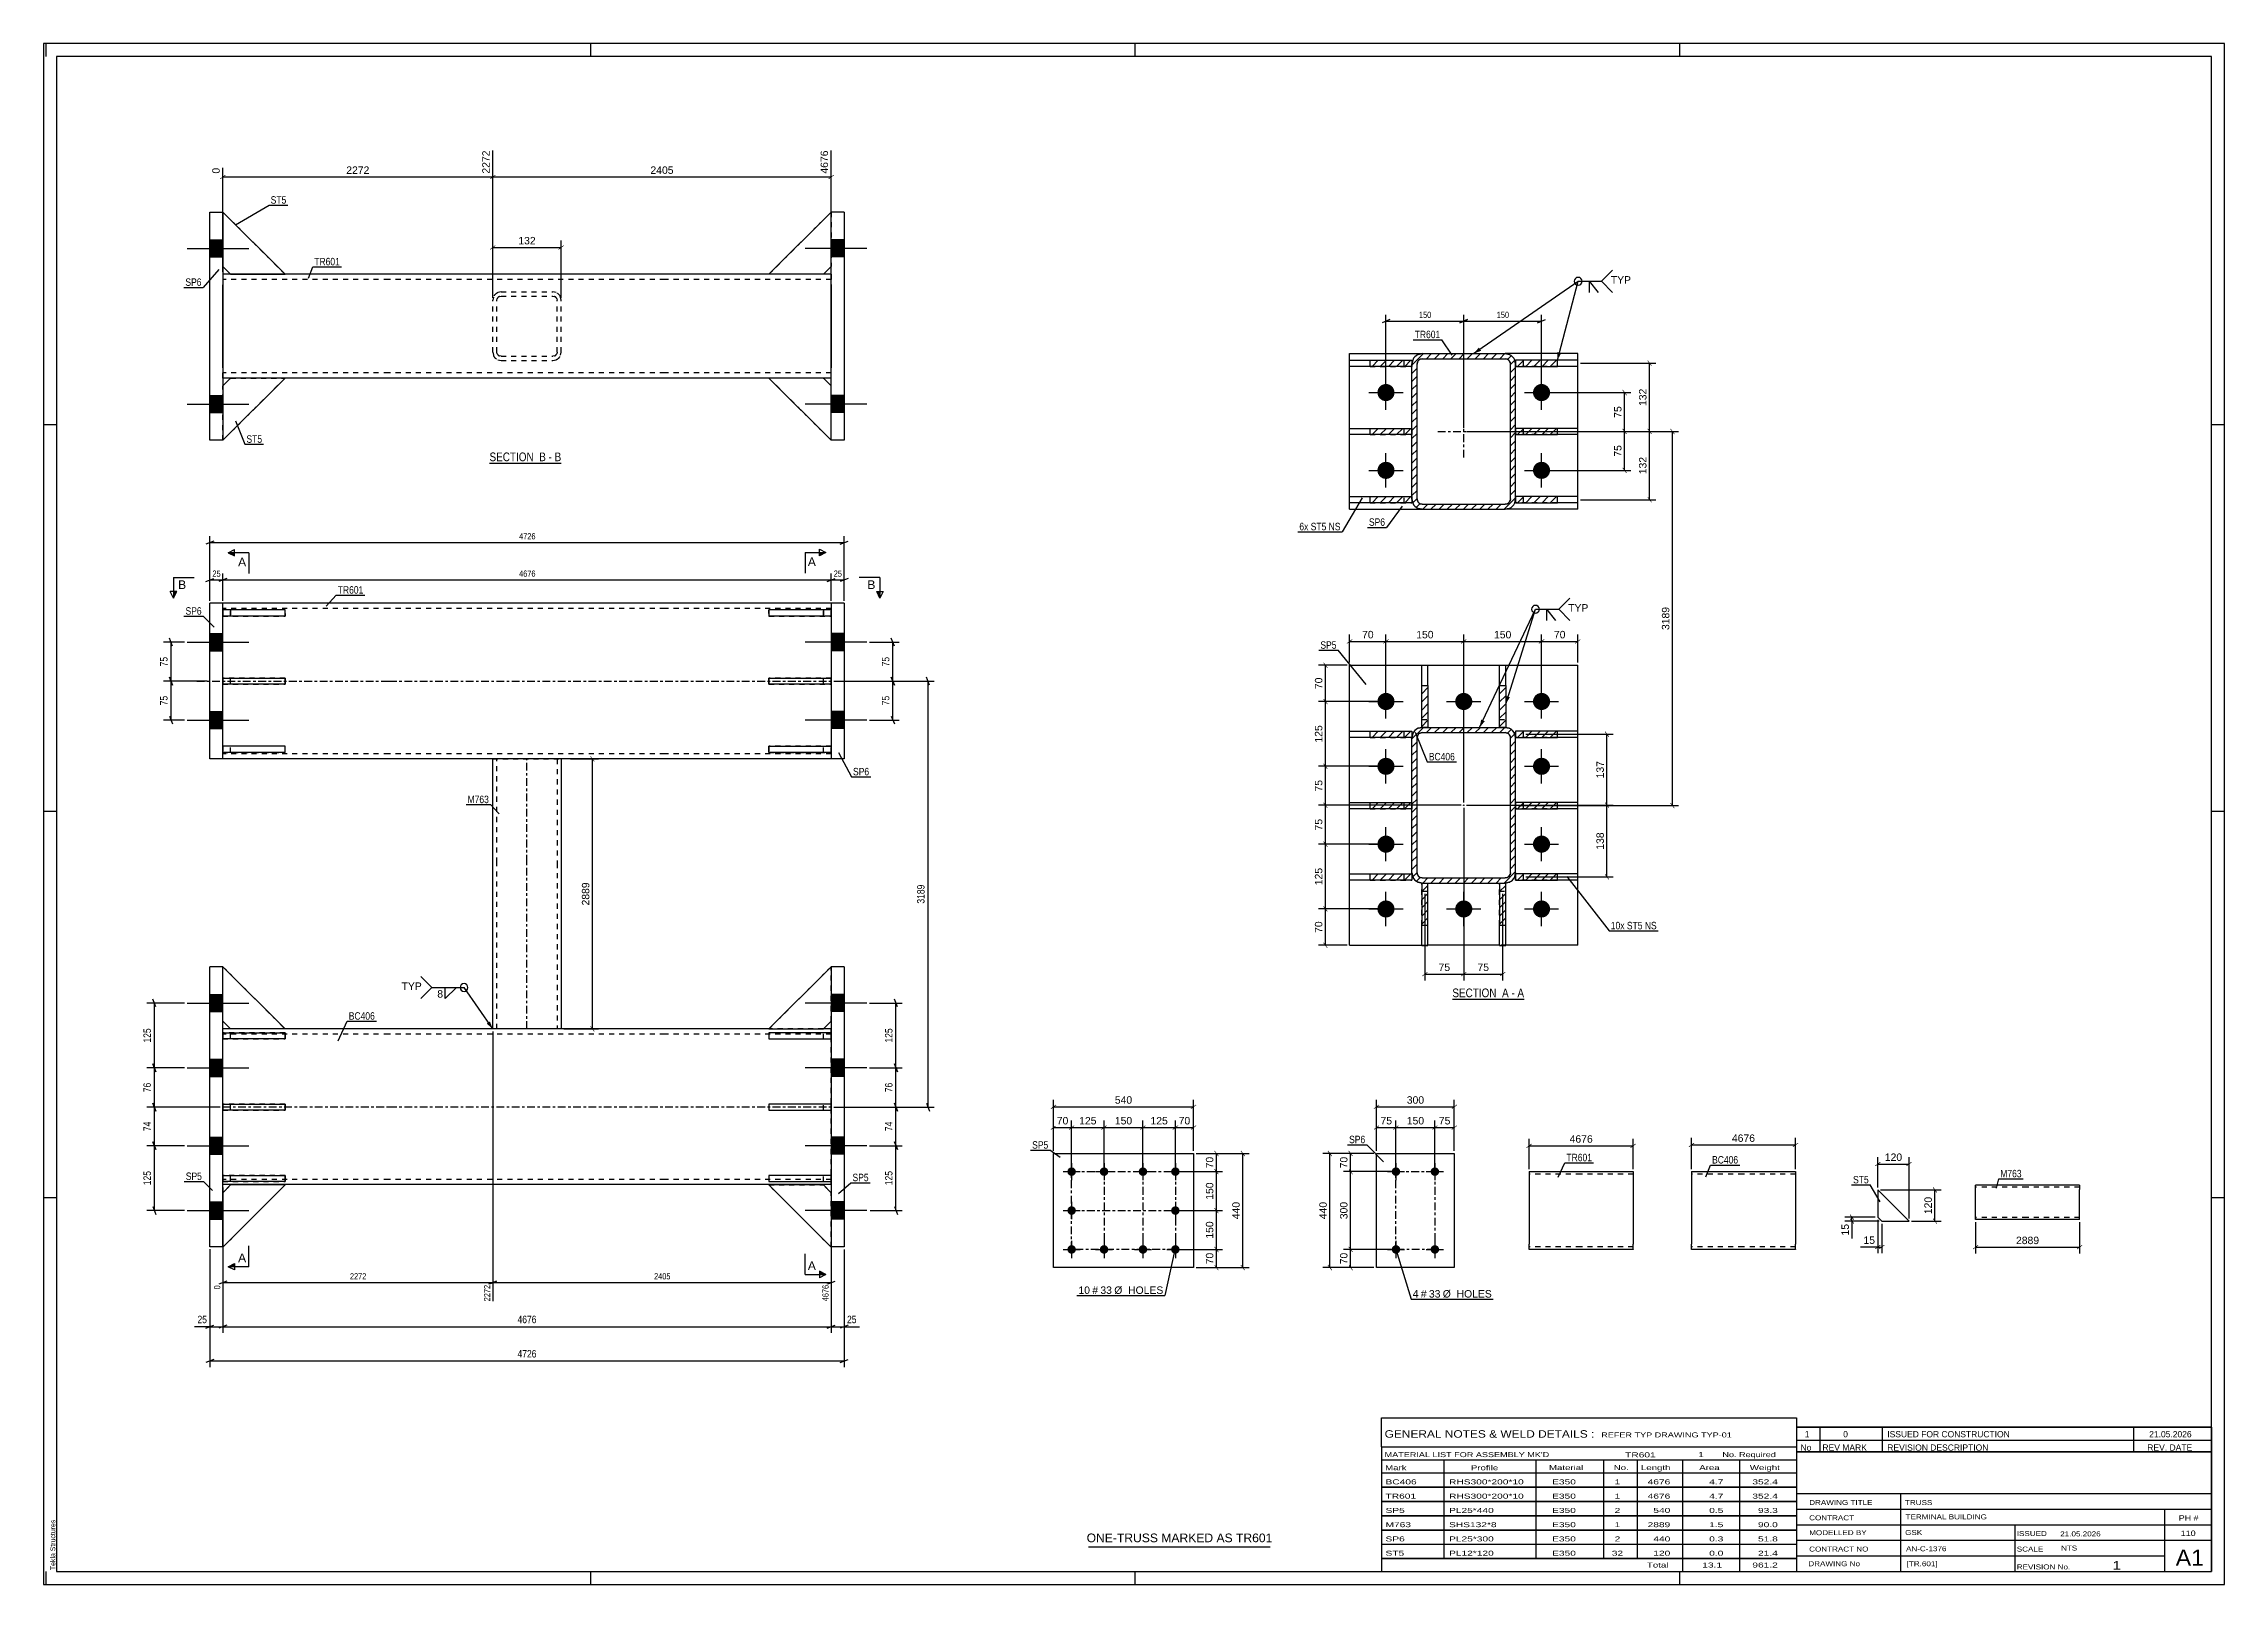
# Paper-space layout 'Layout1' of a CAD drawing. Header units: millimetres. Extents: x 0 to 841, y 0 to 594.
# The model-space entities are those that its viewports show. They can reach past a viewport. Long polylines and large blocks are cut down to what shows.
import ezdxf

# ---------------------------------------------------------------- set-up
doc = ezdxf.new("R2010")
doc.units = ezdxf.units.MM
doc.linetypes.add('DXK_LINE_DOT2', pattern=[3.9198, 1.9599, -1.9599])
doc.linetypes.add('DXK_LINE_DOT3', pattern=[5.9187, 2.979, -0.9799, 0.9799, -0.9799])
doc.layers.add('Viewport layer', color=7, linetype='Continuous', plot=False)
doc.styles.add('Arial', font='arial.ttf', dxfattribs={"height": 0.2})
doc.styles.add('Arial Narrow', font='ARIALN.TTF', dxfattribs={"height": 0.2})

# ---------------------------------------------------------------- blocks, each defined once
blk = doc.blocks.new('Unknown-122567019-1134')
at = {"color": 5, "linetype": 'Continuous'}
for p, q in [((841, 594), (0, 594)), ((0, 594), (0, 0)), ((1, 589), (1, 594)), ((836, 589), (5, 589)), ((5, 589), (5, 5)), ((211, 589), (211, 594)), ((421, 589), (421, 594)), ((631, 589), (631, 594)), ((836, 5), (836, 589)), ((841, 0), (841, 594)), ((5, 447), (0, 447)), ((841, 447), (836, 447)), ((5, 298), (0, 298)), ((841, 298), (836, 298)), ((5, 149), (0, 149)), ((841, 149), (836, 149)), ((0, 0), (841, 0)), ((1, 0), (1, 5)), ((5, 5), (836, 5)), ((211, 0), (211, 5)), ((421, 0), (421, 5)), ((631, 0), (631, 5))]:
    blk.add_line(p, q, dxfattribs=at)
at = {"color": 174, "linetype": 'Continuous', "style": 'Arial'}
blk.add_text('Tekla Structures', height=1.9102, rotation=90, dxfattribs=at).set_placement((4.5, 5.5))
blk = doc.blocks.new('Unknown-122567019-13 - 2287')
at = {"color": 6, "linetype": 'Continuous'}
blk.add_line((543.28, 225.62), (570.93, 225.62), dxfattribs=at)
at = {"color": 0, "linetype": 'Continuous'}
blk.add_wipeout([(561.39, 226.37), (561.39, 229.87), (543.28, 229.87), (543.28, 226.37)], dxfattribs=at)
blk.add_wipeout([(565, 226.37), (565, 229.87), (562.44, 229.87), (562.44, 226.37)], dxfattribs=at)
at = {"color": 7, "linetype": 'Continuous', "style": 'Arial Narrow'}
blk.add_text('SECTION ', height=3.34, dxfattribs=at).set_placement((543.28, 226.37))
at = {"color": 0, "linetype": 'Continuous'}
blk.add_wipeout([(567.32, 226.37), (567.32, 229.87), (566.05, 229.87), (566.05, 226.37)], dxfattribs=at)
blk.add_wipeout([(570.93, 226.37), (570.93, 229.87), (568.37, 229.87), (568.37, 226.37)], dxfattribs=at)
at = {"color": 7, "linetype": 'Continuous', "style": 'Arial Narrow'}
for s, p in [('A', (562.44, 226.37)), ('-', (566.05, 226.37)), ('A', (568.37, 226.37))]:
    blk.add_text(s, height=3.34, dxfattribs=at).set_placement(p)
blk = doc.blocks.new('Unknown-122567019-14 - 1249')
at = {"color": 6, "linetype": 'Continuous'}
blk.add_line((171.97, 432.27), (199.62, 432.27), dxfattribs=at)
at = {"color": 0, "linetype": 'Continuous'}
blk.add_wipeout([(190.08, 433.02), (190.08, 436.52), (171.97, 436.52), (171.97, 433.02)], dxfattribs=at)
blk.add_wipeout([(193.69, 433.02), (193.69, 436.52), (191.13, 436.52), (191.13, 433.02)], dxfattribs=at)
at = {"color": 7, "linetype": 'Continuous', "style": 'Arial Narrow'}
blk.add_text('SECTION ', height=3.34, dxfattribs=at).set_placement((171.97, 433.02))
at = {"color": 0, "linetype": 'Continuous'}
blk.add_wipeout([(196.01, 433.02), (196.01, 436.52), (194.74, 436.52), (194.74, 433.02)], dxfattribs=at)
blk.add_wipeout([(199.62, 433.02), (199.62, 436.52), (197.06, 436.52), (197.06, 433.02)], dxfattribs=at)
at = {"color": 7, "linetype": 'Continuous', "style": 'Arial Narrow'}
for s, p in [('B', (191.13, 433.02)), ('-', (194.74, 433.02)), ('B', (197.06, 433.02))]:
    blk.add_text(s, height=3.34, dxfattribs=at).set_placement(p)
blk = doc.blocks.new('Bolt-122567019-1923 - 1876')
at = {"linetype": 'Continuous'}
for points in [[(396.45, 160.77, -1), (396.45, 157.47, -1)], [(408.95, 160.77, -1), (408.95, 157.47, -1)], [(423.95, 160.77, -1), (423.95, 157.47, -1)], [(436.45, 160.77, -1), (436.45, 157.47, -1)], [(396.45, 145.77, -1), (396.45, 142.47, -1)], [(436.45, 145.77, -1), (436.45, 142.47, -1)], [(396.45, 130.77, -1), (396.45, 127.47, -1)], [(408.95, 130.77, -1), (408.95, 127.47, -1)], [(423.95, 130.77, -1), (423.95, 127.47, -1)], [(436.45, 130.77, -1), (436.45, 127.47, -1)]]:
    blk.add_hatch(color=1, dxfattribs=at).paths.add_polyline_path(points)
at = {"color": 1, "linetype": 'Continuous'}
for p, q in [((396.45, 162.42), (396.45, 155.82)), ((408.95, 162.42), (408.95, 155.82)), ((423.95, 162.42), (423.95, 155.82)), ((436.45, 162.42), (436.45, 155.82)), ((393.15, 159.12), (399.75, 159.12)), ((405.65, 159.12), (412.25, 159.12)), ((420.65, 159.12), (427.25, 159.12)), ((433.15, 159.12), (439.75, 159.12)), ((393.15, 144.12), (399.75, 144.12)), ((396.45, 147.42), (396.45, 140.82)), ((433.15, 144.12), (439.75, 144.12)), ((436.45, 147.42), (436.45, 140.82)), ((393.15, 129.12), (399.75, 129.12)), ((396.45, 132.42), (396.45, 125.82)), ((405.65, 129.12), (412.25, 129.12)), ((408.95, 132.42), (408.95, 125.82)), ((420.65, 129.12), (427.25, 129.12)), ((423.95, 132.42), (423.95, 125.82)), ((433.15, 129.12), (439.75, 129.12)), ((436.45, 132.42), (436.45, 125.82))]:
    blk.add_line(p, q, dxfattribs=at)
blk = doc.blocks.new('Part-122567019-1892 - 1876')
at = {"color": 2, "linetype": 'Continuous'}
for p, q in [((389.45, 122.12), (389.45, 166.12)), ((389.45, 166.12), (443.45, 166.12)), ((443.45, 166.12), (443.45, 122.12)), ((443.45, 122.12), (389.45, 122.12))]:
    blk.add_line(p, q, dxfattribs=at)
blk = doc.blocks.new('Part-122567019-1611 - 1605')
at = {"color": 2, "linetype": 'Continuous'}
for p, q in [((572.9, 159.12), (572.9, 157.12)), ((572.9, 159.12), (592.9, 159.12)), ((572.9, 157.12), (572.9, 131.12)), ((593, 159.12), (613, 159.12)), ((613, 159.12), (613, 157.12)), ((613, 157.12), (613, 131.12)), ((572.9, 129.12), (572.9, 131.12)), ((592.9, 129.12), (572.9, 129.12)), ((613, 129.12), (593, 129.12)), ((613, 129.12), (613, 131.12))]:
    blk.add_line(p, q, dxfattribs=at)
at = {"color": 7, "linetype": 'DXK_LINE_DOT2'}
for p, q in [((592.9, 158.12), (572.9, 158.12)), ((572.9, 157.82), (572.9, 157.12)), ((613, 158.12), (593, 158.12)), ((572.9, 130.12), (572.9, 130.19)), ((572.9, 130.12), (572.9, 130.19)), ((592.9, 130.12), (572.9, 130.12)), ((613, 130.12), (593, 130.12)), ((613, 130.12), (613, 131.12)), ((613, 130.19), (613, 130.12)), ((613, 129.27), (613, 129.12))]:
    blk.add_line(p, q, dxfattribs=at)
blk = doc.blocks.new('Part-122567019-2838 - 2769')
at = {"color": 2, "linetype": 'Continuous'}
for p, q in [((308.71, 378.23), (303.71, 378.23)), ((303.71, 378.23), (303.71, 318.23)), ((308.71, 378.23), (308.71, 318.23)), ((308.71, 318.23), (303.71, 318.23))]:
    blk.add_line(p, q, dxfattribs=at)
blk = doc.blocks.new('Part-122567019-2773 - 2769')
at = {"color": 7, "linetype": 'DXK_LINE_DOT2'}
for p, q in [((93.11, 349.43), (69.11, 349.43)), ((69.11, 349.43), (69.11, 347.03)), ((69.11, 347.03), (93.11, 347.03)), ((72.11, 347.03), (72.11, 349.43)), ((93.11, 347.03), (93.11, 349.43))]:
    blk.add_line(p, q, dxfattribs=at)
blk = doc.blocks.new('Part-122567019-2771 - 2769')
at = {"color": 2, "linetype": 'Continuous'}
for p, q in [((93.11, 375.73), (69.11, 375.73)), ((69.11, 375.73), (69.11, 373.33)), ((93.11, 373.33), (69.11, 373.33)), ((93.11, 374.26), (93.11, 375.73)), ((93.11, 374.23), (93.11, 373.33))]:
    blk.add_line(p, q, dxfattribs=at)
at = {"color": 7, "linetype": 'DXK_LINE_DOT2'}
for p, q in [((72.11, 373.33), (72.11, 375.73)), ((93.11, 374.26), (93.11, 374.23))]:
    blk.add_line(p, q, dxfattribs=at)
blk = doc.blocks.new('Part-122567019-2843 - 2769')
at = {"color": 2, "linetype": 'Continuous'}
for p, q in [((308.71, 238.13), (303.71, 238.13)), ((303.71, 238.13), (303.71, 130.13)), ((308.71, 238.13), (308.71, 130.13)), ((308.71, 130.13), (303.71, 130.13))]:
    blk.add_line(p, q, dxfattribs=at)
blk = doc.blocks.new('Part-122567019-2780 - 2769')
at = {"color": 2, "linetype": 'Continuous'}
for p, q in [((133.11, 378.23), (69.11, 378.23)), ((239.61, 378.23), (133.21, 378.23)), ((303.71, 378.23), (239.71, 378.23)), ((133.11, 318.23), (69.11, 318.23)), ((239.61, 318.23), (133.21, 318.23)), ((303.71, 318.23), (239.71, 318.23))]:
    blk.add_line(p, q, dxfattribs=at)
at = {"color": 7, "linetype": 'DXK_LINE_DOT2'}
for p, q in [((69.11, 318.23), (69.11, 378.23)), ((133.11, 376.23), (69.11, 376.23)), ((239.61, 376.23), (133.21, 376.23)), ((303.71, 376.23), (239.71, 376.23)), ((303.71, 378.23), (303.71, 318.23)), ((133.11, 320.23), (69.11, 320.23)), ((239.61, 320.23), (133.21, 320.23)), ((303.71, 320.23), (239.71, 320.23))]:
    blk.add_line(p, q, dxfattribs=at)
at = {"color": 7, "linetype": 'DXK_LINE_DOT3'}
for p, q in [((59.11, 348.23), (133.11, 348.23)), ((133.21, 348.23), (239.61, 348.23)), ((239.71, 348.23), (313.71, 348.23))]:
    blk.add_line(p, q, dxfattribs=at)
blk = doc.blocks.new('Part-122567019-2772 - 2769')
at = {"color": 2, "linetype": 'Continuous'}
for p, q in [((69.11, 320.73), (69.11, 323.13)), ((93.11, 323.13), (69.11, 323.13)), ((93.11, 320.73), (69.11, 320.73)), ((93.11, 322.23), (93.11, 323.13)), ((93.11, 320.73), (93.11, 322.2))]:
    blk.add_line(p, q, dxfattribs=at)
at = {"color": 7, "linetype": 'DXK_LINE_DOT2'}
for p, q in [((72.11, 320.73), (72.11, 323.13)), ((93.11, 322.2), (93.11, 322.23))]:
    blk.add_line(p, q, dxfattribs=at)
blk = doc.blocks.new('Part-122567019-2774 - 2769')
at = {"color": 7, "linetype": 'DXK_LINE_DOT2'}
for p, q in [((93.11, 375.73), (69.11, 375.73)), ((69.11, 375.73), (69.11, 373.33)), ((69.11, 373.33), (93.11, 373.33)), ((72.11, 375.73), (72.11, 373.33)), ((93.11, 373.33), (93.11, 375.73))]:
    blk.add_line(p, q, dxfattribs=at)
blk = doc.blocks.new('Part-122567019-2775 - 2769')
at = {"color": 7, "linetype": 'DXK_LINE_DOT2'}
for p, q in [((93.11, 323.13), (69.11, 323.13)), ((69.11, 323.13), (69.11, 320.73)), ((69.11, 320.73), (93.11, 320.73)), ((72.11, 320.73), (72.11, 323.13)), ((93.11, 320.73), (93.11, 323.13))]:
    blk.add_line(p, q, dxfattribs=at)
blk = doc.blocks.new('Part-122567019-2855 - 2769')
at = {"color": 7, "linetype": 'DXK_LINE_DOT2'}
for p, q in [((303.71, 238.13), (279.71, 214.13)), ((303.71, 217.13), (303.71, 238.13)), ((279.71, 214.13), (300.71, 214.13)), ((300.71, 214.13), (303.71, 217.13))]:
    blk.add_line(p, q, dxfattribs=at)
blk = doc.blocks.new('Part-122567019-2785 - 2769')
at = {"color": 2, "linetype": 'Continuous'}
for p, q in [((72.11, 214.13), (69.11, 214.13)), ((133.11, 214.13), (93.11, 214.13)), ((239.61, 214.13), (133.21, 214.13)), ((279.71, 214.13), (239.71, 214.13)), ((303.71, 214.13), (300.71, 214.13)), ((133.11, 154.13), (69.11, 154.13)), ((239.61, 154.13), (133.21, 154.13)), ((303.71, 154.13), (239.71, 154.13))]:
    blk.add_line(p, q, dxfattribs=at)
at = {"color": 7, "linetype": 'DXK_LINE_DOT2'}
for p, q in [((69.11, 154.13), (69.11, 214.13)), ((133.11, 212.13), (69.11, 212.13)), ((93.11, 214.13), (72.11, 214.13)), ((239.61, 212.13), (133.21, 212.13)), ((303.71, 212.13), (239.71, 212.13)), ((300.71, 214.13), (279.71, 214.13)), ((303.71, 154.13), (303.71, 214.13)), ((133.11, 156.13), (69.11, 156.13)), ((239.61, 156.13), (133.21, 156.13)), ((303.71, 156.13), (239.71, 156.13))]:
    blk.add_line(p, q, dxfattribs=at)
at = {"color": 7, "linetype": 'DXK_LINE_DOT3'}
for p, q in [((69.11, 184.13), (133.11, 184.13)), ((133.21, 184.13), (239.61, 184.13)), ((239.71, 184.13), (303.71, 184.13))]:
    blk.add_line(p, q, dxfattribs=at)
blk = doc.blocks.new('Part-122567019-2857 - 2769')
at = {"color": 7, "linetype": 'DXK_LINE_DOT2'}
for p, q in [((72.11, 153.99), (69.11, 150.99)), ((69.11, 129.99), (93.11, 153.99)), ((93.11, 153.99), (72.11, 153.99)), ((69.11, 150.99), (69.11, 129.99))]:
    blk.add_line(p, q, dxfattribs=at)
blk = doc.blocks.new('Bolt-122567019-2786 - 2769')
at = {"linetype": 'Continuous'}
for points in [[(303.71, 227.43), (303.71, 220.83), (308.71, 220.83), (308.71, 227.43)], [(303.71, 227.43), (303.71, 220.83), (308.71, 220.83), (308.71, 227.43)], [(303.71, 227.43), (303.71, 220.83), (308.71, 220.83), (308.71, 227.43)], [(303.71, 202.43), (303.71, 195.83), (308.71, 195.83), (308.71, 202.43)], [(303.71, 202.43), (303.71, 195.83), (308.71, 195.83), (308.71, 202.43)], [(303.71, 172.43), (303.71, 165.83), (308.71, 165.83), (308.71, 172.43)], [(303.71, 172.43), (303.71, 165.83), (308.71, 165.83), (308.71, 172.43)], [(303.71, 147.43), (303.71, 140.83), (308.71, 140.83), (308.71, 147.43)], [(303.71, 147.43), (303.71, 140.83), (308.71, 140.83), (308.71, 147.43)], [(303.71, 147.43), (303.71, 140.83), (308.71, 140.83), (308.71, 147.43)]]:
    blk.add_hatch(color=1, dxfattribs=at).paths.add_polyline_path(points)
at = {"color": 1, "linetype": 'Continuous'}
for p, q in [((308.71, 227.43), (303.71, 227.43)), ((308.71, 227.43), (303.71, 227.43)), ((308.71, 227.43), (303.71, 227.43)), ((317.51, 224.13), (293.71, 224.13)), ((317.51, 224.13), (293.71, 224.13)), ((317.51, 224.13), (293.71, 224.13)), ((308.71, 220.83), (303.71, 220.83)), ((308.71, 220.83), (303.71, 220.83)), ((308.71, 220.83), (303.71, 220.83)), ((308.71, 202.43), (303.71, 202.43)), ((308.71, 202.43), (303.71, 202.43)), ((317.51, 199.13), (293.71, 199.13)), ((317.51, 199.13), (293.71, 199.13)), ((308.71, 195.83), (303.71, 195.83)), ((308.71, 195.83), (303.71, 195.83)), ((317.51, 169.13), (293.71, 169.13)), ((317.51, 169.13), (293.71, 169.13)), ((308.71, 172.43), (303.71, 172.43)), ((308.71, 172.43), (303.71, 172.43)), ((308.71, 165.83), (303.71, 165.83)), ((308.71, 165.83), (303.71, 165.83)), ((317.51, 144.13), (293.71, 144.13)), ((317.51, 144.13), (293.71, 144.13)), ((317.51, 144.13), (293.71, 144.13)), ((308.71, 147.43), (303.71, 147.43)), ((308.71, 147.43), (303.71, 147.43)), ((308.71, 147.43), (303.71, 147.43)), ((308.71, 140.83), (303.71, 140.83)), ((308.71, 140.83), (303.71, 140.83)), ((308.71, 140.83), (303.71, 140.83))]:
    blk.add_line(p, q, dxfattribs=at)
blk = doc.blocks.new('Part-122567019-2852 - 2769')
at = {"color": 7, "linetype": 'DXK_LINE_DOT2'}
for p, q in [((303.71, 157.69), (279.71, 157.69)), ((279.71, 157.69), (279.71, 155.29)), ((279.71, 155.29), (303.71, 155.29)), ((300.71, 155.29), (300.71, 157.69)), ((303.71, 155.29), (303.71, 157.69))]:
    blk.add_line(p, q, dxfattribs=at)
blk = doc.blocks.new('Bolt-122567019-2787 - 2769')
at = {"linetype": 'Continuous'}
for points in [[(303.71, 366.53), (303.71, 359.93), (308.71, 359.93), (308.71, 366.53)], [(303.71, 366.53), (303.71, 359.93), (308.71, 359.93), (308.71, 366.53)], [(303.71, 336.53), (303.71, 329.93), (308.71, 329.93), (308.71, 336.53)], [(303.71, 336.53), (303.71, 329.93), (308.71, 329.93), (308.71, 336.53)]]:
    blk.add_hatch(color=1, dxfattribs=at).paths.add_polyline_path(points)
at = {"color": 1, "linetype": 'Continuous'}
for p, q in [((317.51, 363.23), (293.71, 363.23)), ((317.51, 363.23), (293.71, 363.23)), ((308.71, 366.53), (303.71, 366.53)), ((308.71, 366.53), (303.71, 366.53)), ((308.71, 359.93), (303.71, 359.93)), ((308.71, 359.93), (303.71, 359.93)), ((308.71, 336.53), (303.71, 336.53)), ((308.71, 336.53), (303.71, 336.53)), ((317.51, 333.23), (293.71, 333.23)), ((317.51, 333.23), (293.71, 333.23)), ((308.71, 329.93), (303.71, 329.93)), ((308.71, 329.93), (303.71, 329.93))]:
    blk.add_line(p, q, dxfattribs=at)
blk = doc.blocks.new('Part-122567019-2851 - 2769')
at = {"color": 7, "linetype": 'DXK_LINE_DOT2'}
for p, q in [((303.71, 212.69), (279.71, 212.69)), ((279.71, 212.69), (279.71, 210.29)), ((279.71, 210.29), (303.71, 210.29)), ((300.71, 210.29), (300.71, 212.69)), ((303.71, 210.29), (303.71, 212.69))]:
    blk.add_line(p, q, dxfattribs=at)
blk = doc.blocks.new('Bolt-122567019-2788 - 2769')
at = {"linetype": 'Continuous'}
for points in [[(64.11, 227.43), (64.11, 220.83), (69.11, 220.83), (69.11, 227.43)], [(64.11, 227.43), (64.11, 220.83), (69.11, 220.83), (69.11, 227.43)], [(64.11, 227.43), (64.11, 220.83), (69.11, 220.83), (69.11, 227.43)], [(64.11, 202.43), (64.11, 195.83), (69.11, 195.83), (69.11, 202.43)], [(64.11, 202.43), (64.11, 195.83), (69.11, 195.83), (69.11, 202.43)], [(64.11, 172.43), (64.11, 165.83), (69.11, 165.83), (69.11, 172.43)], [(64.11, 172.43), (64.11, 165.83), (69.11, 165.83), (69.11, 172.43)], [(64.11, 147.43), (64.11, 140.83), (69.11, 140.83), (69.11, 147.43)], [(64.11, 147.43), (64.11, 140.83), (69.11, 140.83), (69.11, 147.43)], [(64.11, 147.43), (64.11, 140.83), (69.11, 140.83), (69.11, 147.43)]]:
    blk.add_hatch(color=1, dxfattribs=at).paths.add_polyline_path(points)
at = {"color": 1, "linetype": 'Continuous'}
for p, q in [((64.11, 227.43), (69.11, 227.43)), ((64.11, 227.43), (69.11, 227.43)), ((64.11, 227.43), (69.11, 227.43)), ((55.31, 224.13), (79.11, 224.13)), ((55.31, 224.13), (79.11, 224.13)), ((55.31, 224.13), (79.11, 224.13)), ((64.11, 220.83), (69.11, 220.83)), ((64.11, 220.83), (69.11, 220.83)), ((64.11, 220.83), (69.11, 220.83)), ((64.11, 202.43), (69.11, 202.43)), ((64.11, 202.43), (69.11, 202.43)), ((55.31, 199.13), (79.11, 199.13)), ((55.31, 199.13), (79.11, 199.13)), ((64.11, 195.83), (69.11, 195.83)), ((64.11, 195.83), (69.11, 195.83)), ((55.31, 169.13), (79.11, 169.13)), ((55.31, 169.13), (79.11, 169.13)), ((64.11, 172.43), (69.11, 172.43)), ((64.11, 172.43), (69.11, 172.43)), ((64.11, 165.83), (69.11, 165.83)), ((64.11, 165.83), (69.11, 165.83)), ((55.31, 144.13), (79.11, 144.13)), ((55.31, 144.13), (79.11, 144.13)), ((55.31, 144.13), (79.11, 144.13)), ((64.11, 147.43), (69.11, 147.43)), ((64.11, 147.43), (69.11, 147.43)), ((64.11, 147.43), (69.11, 147.43)), ((64.11, 140.83), (69.11, 140.83)), ((64.11, 140.83), (69.11, 140.83)), ((64.11, 140.83), (69.11, 140.83))]:
    blk.add_line(p, q, dxfattribs=at)
blk = doc.blocks.new('Bolt-122567019-2789 - 2769')
at = {"linetype": 'Continuous'}
for points in [[(64.11, 366.53), (64.11, 359.93), (69.11, 359.93), (69.11, 366.53)], [(64.11, 366.53), (64.11, 359.93), (69.11, 359.93), (69.11, 366.53)], [(64.11, 336.53), (64.11, 329.93), (69.11, 329.93), (69.11, 336.53)], [(64.11, 336.53), (64.11, 329.93), (69.11, 329.93), (69.11, 336.53)]]:
    blk.add_hatch(color=1, dxfattribs=at).paths.add_polyline_path(points)
at = {"color": 1, "linetype": 'Continuous'}
for p, q in [((55.31, 363.23), (79.11, 363.23)), ((55.31, 363.23), (79.11, 363.23)), ((64.11, 366.53), (69.11, 366.53)), ((64.11, 366.53), (69.11, 366.53)), ((64.11, 359.93), (69.11, 359.93)), ((64.11, 359.93), (69.11, 359.93)), ((64.11, 336.53), (69.11, 336.53)), ((64.11, 336.53), (69.11, 336.53)), ((55.31, 333.23), (79.11, 333.23)), ((55.31, 333.23), (79.11, 333.23)), ((64.11, 329.93), (69.11, 329.93)), ((64.11, 329.93), (69.11, 329.93))]:
    blk.add_line(p, q, dxfattribs=at)
blk = doc.blocks.new('Part-122567019-2848 - 2769')
at = {"color": 2, "linetype": 'Continuous'}
for p, q in [((173.21, 278.23), (173.21, 318.23)), ((199.61, 318.23), (199.61, 278.23)), ((173.21, 214.13), (173.21, 278.13)), ((199.61, 278.13), (199.61, 214.13))]:
    blk.add_line(p, q, dxfattribs=at)
at = {"color": 7, "linetype": 'DXK_LINE_DOT2'}
for p, q in [((173.21, 318.23), (199.61, 318.23)), ((174.81, 278.23), (174.81, 318.23)), ((198.01, 318.23), (198.01, 278.23)), ((174.81, 214.13), (174.81, 278.13)), ((198.01, 278.13), (198.01, 214.13)), ((199.61, 214.13), (173.21, 214.13))]:
    blk.add_line(p, q, dxfattribs=at)
at = {"color": 7, "linetype": 'DXK_LINE_DOT3'}
for p, q in [((186.41, 278.23), (186.41, 318.23)), ((186.41, 214.13), (186.41, 278.13))]:
    blk.add_line(p, q, dxfattribs=at)
blk = doc.blocks.new('Part-122567019-2817 - 2769')
at = {"color": 7, "linetype": 'DXK_LINE_DOT2'}
for p, q in [((93.11, 157.69), (69.11, 157.69)), ((69.11, 157.69), (69.11, 155.29)), ((69.11, 155.29), (93.11, 155.29)), ((72.11, 155.29), (72.11, 157.69)), ((93.11, 155.29), (93.11, 157.69))]:
    blk.add_line(p, q, dxfattribs=at)
blk = doc.blocks.new('Part-122567019-2810 - 2769')
at = {"color": 2, "linetype": 'Continuous'}
for p, q in [((69.11, 347.03), (69.11, 349.43)), ((69.11, 349.43), (93.11, 349.43)), ((93.11, 347.03), (69.11, 347.03)), ((93.11, 349.43), (93.11, 347.03))]:
    blk.add_line(p, q, dxfattribs=at)
at = {"color": 7, "linetype": 'DXK_LINE_DOT2'}
blk.add_line((72.11, 347.03), (72.11, 349.43), dxfattribs=at)
blk = doc.blocks.new('Part-122567019-2811 - 2769')
at = {"color": 7, "linetype": 'DXK_LINE_DOT2'}
for p, q in [((303.71, 323.13), (279.71, 323.13)), ((279.71, 323.13), (279.71, 320.73)), ((279.71, 320.73), (303.71, 320.73)), ((300.71, 320.73), (300.71, 323.13)), ((303.71, 320.73), (303.71, 323.13))]:
    blk.add_line(p, q, dxfattribs=at)
blk = doc.blocks.new('Part-122567019-2812 - 2769')
at = {"color": 7, "linetype": 'DXK_LINE_DOT2'}
for p, q in [((303.71, 375.73), (279.71, 375.73)), ((279.71, 375.73), (279.71, 373.33)), ((279.71, 373.33), (303.71, 373.33)), ((300.71, 375.73), (300.71, 373.33)), ((303.71, 373.33), (303.71, 375.73))]:
    blk.add_line(p, q, dxfattribs=at)
blk = doc.blocks.new('Part-122567019-2813 - 2769')
at = {"color": 7, "linetype": 'DXK_LINE_DOT2'}
for p, q in [((303.71, 349.43), (279.71, 349.43)), ((279.71, 349.43), (279.71, 347.03)), ((279.71, 347.03), (303.71, 347.03)), ((300.71, 347.03), (300.71, 349.43)), ((303.71, 347.03), (303.71, 349.43))]:
    blk.add_line(p, q, dxfattribs=at)
blk = doc.blocks.new('Part-122567019-2821 - 2769')
at = {"color": 2, "linetype": 'Continuous'}
for p, q in [((69.11, 210.29), (69.11, 212.69)), ((69.11, 212.69), (93.11, 212.69)), ((93.11, 210.29), (69.11, 210.29)), ((93.11, 212.69), (93.11, 210.29))]:
    blk.add_line(p, q, dxfattribs=at)
at = {"color": 7, "linetype": 'DXK_LINE_DOT2'}
blk.add_line((72.11, 210.29), (72.11, 212.69), dxfattribs=at)
blk = doc.blocks.new('Part-122567019-2814 - 2769')
at = {"color": 2, "linetype": 'Continuous'}
for p, q in [((279.71, 323.13), (303.71, 323.13)), ((279.71, 322.23), (279.71, 323.13)), ((279.71, 320.73), (279.71, 322.2)), ((303.71, 320.73), (279.71, 320.73)), ((303.71, 323.13), (303.71, 320.73))]:
    blk.add_line(p, q, dxfattribs=at)
at = {"color": 7, "linetype": 'DXK_LINE_DOT2'}
for p, q in [((279.71, 322.2), (279.71, 322.23)), ((300.71, 320.73), (300.71, 323.13))]:
    blk.add_line(p, q, dxfattribs=at)
blk = doc.blocks.new('Part-122567019-2815 - 2769')
at = {"color": 2, "linetype": 'Continuous'}
for p, q in [((303.71, 375.73), (279.71, 375.73)), ((279.71, 374.26), (279.71, 375.73)), ((279.71, 374.23), (279.71, 373.33)), ((303.71, 373.33), (279.71, 373.33)), ((303.71, 375.73), (303.71, 373.33))]:
    blk.add_line(p, q, dxfattribs=at)
at = {"color": 7, "linetype": 'DXK_LINE_DOT2'}
for p, q in [((279.71, 374.26), (279.71, 374.23)), ((300.71, 373.33), (300.71, 375.73))]:
    blk.add_line(p, q, dxfattribs=at)
blk = doc.blocks.new('Part-122567019-2816 - 2769')
at = {"color": 2, "linetype": 'Continuous'}
for p, q in [((279.71, 349.43), (303.71, 349.43)), ((279.71, 347.03), (279.71, 349.43)), ((303.71, 347.03), (279.71, 347.03)), ((303.71, 349.43), (303.71, 347.03))]:
    blk.add_line(p, q, dxfattribs=at)
at = {"color": 7, "linetype": 'DXK_LINE_DOT2'}
blk.add_line((300.71, 347.03), (300.71, 349.43), dxfattribs=at)
blk = doc.blocks.new('Part-122567019-2818 - 2769')
at = {"color": 7, "linetype": 'DXK_LINE_DOT2'}
for p, q in [((93.11, 212.69), (69.11, 212.69)), ((69.11, 212.69), (69.11, 210.29)), ((69.11, 210.29), (93.11, 210.29)), ((72.11, 210.29), (72.11, 212.69)), ((93.11, 210.29), (93.11, 212.69))]:
    blk.add_line(p, q, dxfattribs=at)
blk = doc.blocks.new('Part-122567019-2819 - 2769')
at = {"color": 7, "linetype": 'DXK_LINE_DOT2'}
for p, q in [((93.11, 185.19), (69.11, 185.19)), ((69.11, 185.19), (69.11, 182.79)), ((72.11, 182.79), (72.11, 185.19)), ((93.11, 182.79), (93.11, 185.19)), ((69.11, 182.79), (93.11, 182.79))]:
    blk.add_line(p, q, dxfattribs=at)
blk = doc.blocks.new('Part-122567019-2820 - 2769')
at = {"color": 2, "linetype": 'Continuous'}
for p, q in [((69.11, 155.29), (69.11, 157.69)), ((69.11, 157.69), (93.11, 157.69)), ((93.11, 155.29), (69.11, 155.29)), ((93.11, 157.69), (93.11, 155.29))]:
    blk.add_line(p, q, dxfattribs=at)
at = {"color": 7, "linetype": 'DXK_LINE_DOT2'}
blk.add_line((72.11, 155.29), (72.11, 157.69), dxfattribs=at)
blk = doc.blocks.new('Part-122567019-2822 - 2769')
at = {"color": 2, "linetype": 'Continuous'}
for p, q in [((303.71, 212.69), (279.71, 212.69)), ((279.71, 212.69), (279.71, 210.29)), ((279.71, 210.29), (303.71, 210.29)), ((303.71, 210.29), (303.71, 212.69))]:
    blk.add_line(p, q, dxfattribs=at)
at = {"color": 7, "linetype": 'DXK_LINE_DOT2'}
blk.add_line((300.71, 210.29), (300.71, 212.69), dxfattribs=at)
blk = doc.blocks.new('Part-122567019-2823 - 2769')
at = {"color": 2, "linetype": 'Continuous'}
for p, q in [((303.71, 185.19), (279.71, 185.19)), ((279.71, 185.19), (279.71, 182.79)), ((303.71, 182.79), (303.71, 185.19)), ((279.71, 182.79), (303.71, 182.79))]:
    blk.add_line(p, q, dxfattribs=at)
at = {"color": 7, "linetype": 'DXK_LINE_DOT2'}
blk.add_line((300.71, 182.79), (300.71, 185.19), dxfattribs=at)
blk = doc.blocks.new('Part-122567019-2828 - 2769')
at = {"color": 2, "linetype": 'Continuous'}
for p, q in [((64.11, 318.23), (64.11, 378.23)), ((69.11, 378.23), (64.11, 378.23)), ((69.11, 318.23), (69.11, 378.23)), ((69.11, 318.23), (64.11, 318.23))]:
    blk.add_line(p, q, dxfattribs=at)
blk = doc.blocks.new('Part-122567019-2833 - 2769')
at = {"color": 2, "linetype": 'Continuous'}
for p, q in [((64.11, 130.13), (64.11, 238.13)), ((69.11, 238.13), (64.11, 238.13)), ((69.11, 130.13), (69.11, 238.13)), ((69.11, 130.13), (64.11, 130.13))]:
    blk.add_line(p, q, dxfattribs=at)
blk = doc.blocks.new('Part-122567019-2849 - 2769')
at = {"color": 2, "linetype": 'Continuous'}
for p, q in [((303.71, 157.69), (279.71, 157.69)), ((279.71, 157.69), (279.71, 155.29)), ((279.71, 155.29), (303.71, 155.29)), ((303.71, 155.29), (303.71, 157.69))]:
    blk.add_line(p, q, dxfattribs=at)
at = {"color": 7, "linetype": 'DXK_LINE_DOT2'}
blk.add_line((300.71, 155.29), (300.71, 157.69), dxfattribs=at)
blk = doc.blocks.new('Part-122567019-2850 - 2769')
at = {"color": 7, "linetype": 'DXK_LINE_DOT2'}
for p, q in [((303.71, 185.19), (279.71, 185.19)), ((279.71, 185.19), (279.71, 182.79)), ((300.71, 182.79), (300.71, 185.19)), ((303.71, 182.79), (303.71, 185.19)), ((279.71, 182.79), (303.71, 182.79))]:
    blk.add_line(p, q, dxfattribs=at)
blk = doc.blocks.new('Part-122567019-2853 - 2769')
at = {"color": 7, "linetype": 'DXK_LINE_DOT2'}
for p, q in [((279.71, 153.99), (300.71, 153.99)), ((303.71, 129.99), (279.71, 153.99)), ((300.71, 153.99), (303.71, 150.99)), ((303.71, 150.99), (303.71, 129.99))]:
    blk.add_line(p, q, dxfattribs=at)
blk = doc.blocks.new('Part-122567019-2854 - 2769')
at = {"color": 2, "linetype": 'Continuous'}
for p, q in [((303.71, 129.99), (279.71, 153.99)), ((300.71, 153.99), (279.71, 153.99)), ((300.71, 153.99), (303.71, 150.99)), ((303.71, 130.13), (303.71, 129.99))]:
    blk.add_line(p, q, dxfattribs=at)
at = {"color": 7, "linetype": 'DXK_LINE_DOT2'}
blk.add_line((303.71, 130.13), (303.71, 150.99), dxfattribs=at)
blk = doc.blocks.new('Part-122567019-2856 - 2769')
at = {"color": 2, "linetype": 'Continuous'}
for p, q in [((303.71, 238.13), (279.71, 214.13)), ((279.71, 214.13), (300.71, 214.13)), ((300.71, 214.13), (303.71, 217.13))]:
    blk.add_line(p, q, dxfattribs=at)
at = {"color": 7, "linetype": 'DXK_LINE_DOT2'}
blk.add_line((303.71, 217.13), (303.71, 238.13), dxfattribs=at)
blk = doc.blocks.new('Part-122567019-2858 - 2769')
at = {"color": 2, "linetype": 'Continuous'}
for p, q in [((69.11, 150.99), (72.11, 153.99)), ((69.11, 129.99), (93.11, 153.99)), ((93.11, 153.99), (72.11, 153.99)), ((69.11, 130.13), (69.11, 129.99))]:
    blk.add_line(p, q, dxfattribs=at)
at = {"color": 7, "linetype": 'DXK_LINE_DOT2'}
blk.add_line((69.11, 129.99), (69.11, 150.99), dxfattribs=at)
blk = doc.blocks.new('Part-122567019-2859 - 2769')
at = {"color": 7, "linetype": 'DXK_LINE_DOT2'}
for p, q in [((69.11, 217.13), (69.11, 238.13)), ((69.11, 238.13), (93.11, 214.13)), ((72.11, 214.13), (69.11, 217.13)), ((93.11, 214.13), (72.11, 214.13))]:
    blk.add_line(p, q, dxfattribs=at)
blk = doc.blocks.new('Part-122567019-2860 - 2769')
at = {"color": 2, "linetype": 'Continuous'}
for p, q in [((69.11, 238.13), (93.11, 214.13)), ((72.11, 214.13), (69.11, 217.13)), ((93.11, 214.13), (72.11, 214.13))]:
    blk.add_line(p, q, dxfattribs=at)
at = {"color": 7, "linetype": 'DXK_LINE_DOT2'}
blk.add_line((69.11, 217.13), (69.11, 238.13), dxfattribs=at)
blk = doc.blocks.new('Part-122567019-2861 - 2769')
at = {"color": 2, "linetype": 'Continuous'}
for p, q in [((69.11, 182.79), (69.11, 185.19)), ((69.11, 185.19), (93.11, 185.19)), ((93.11, 185.19), (93.11, 182.79)), ((93.11, 182.79), (69.11, 182.79))]:
    blk.add_line(p, q, dxfattribs=at)
at = {"color": 7, "linetype": 'DXK_LINE_DOT2'}
blk.add_line((72.11, 182.79), (72.11, 185.19), dxfattribs=at)
blk = doc.blocks.new('Bolt-122567019-1771 - 1713')
at = {"linetype": 'Continuous'}
for points in [[(521.53, 160.77, -1), (521.53, 157.47, -1)], [(536.53, 160.77, -1), (536.53, 157.47, -1)], [(521.53, 130.77, -1), (521.53, 127.47, -1)], [(536.53, 130.77, -1), (536.53, 127.47, -1)]]:
    blk.add_hatch(color=1, dxfattribs=at).paths.add_polyline_path(points)
at = {"color": 1, "linetype": 'Continuous'}
for p, q in [((521.53, 162.42), (521.53, 155.82)), ((536.53, 162.42), (536.53, 155.82)), ((518.23, 159.12), (524.83, 159.12)), ((533.23, 159.12), (539.83, 159.12)), ((518.23, 129.12), (524.83, 129.12)), ((521.53, 132.42), (521.53, 125.82)), ((533.23, 129.12), (539.83, 129.12)), ((536.53, 132.42), (536.53, 125.82))]:
    blk.add_line(p, q, dxfattribs=at)
blk = doc.blocks.new('Part-122567019-1776 - 1713')
at = {"color": 2, "linetype": 'Continuous'}
for p, q in [((514.03, 122.12), (514.03, 166.12)), ((514.03, 166.12), (544.03, 166.12)), ((544.03, 166.12), (544.03, 122.12)), ((544.03, 122.12), (514.03, 122.12))]:
    blk.add_line(p, q, dxfattribs=at)
blk = doc.blocks.new('Part-122567019-2369 - 2287')
at = {"linetype": 'Continuous'}
h = blk.add_hatch(dxfattribs=at)
h.set_pattern_fill('', scale=0.7, style=0, pattern_type=0)
h.set_pattern_definition([(45, (567.6686, 328.9399), (-1.57154, 1.57154), [])])
h.paths.add_polyline_path([(583.77, 328.94), (567.67, 328.94), (567.67, 326.54), (583.77, 326.54)])
at = {"color": 7, "linetype": 'DXK_LINE_DOT2'}
for p, q in [((567.67, 326.54), (567.67, 328.94)), ((583.77, 328.94), (567.67, 328.94)), ((570.67, 326.54), (570.67, 328.94)), ((583.77, 326.54), (567.67, 326.54))]:
    blk.add_line(p, q, dxfattribs=at)
at = {"color": 2, "linetype": 'Continuous'}
for p, q in [((583.77, 328.94), (567.67, 328.94)), ((567.67, 328.94), (567.67, 326.54)), ((591.67, 328.94), (583.77, 328.94)), ((583.77, 326.54), (583.77, 328.94)), ((591.67, 326.54), (591.67, 328.94)), ((567.67, 326.54), (583.77, 326.54)), ((591.67, 326.54), (583.77, 326.54))]:
    blk.add_line(p, q, dxfattribs=at)
blk = doc.blocks.new('Part-122567019-2305 - 2287')
at = {"linetype": 'Continuous'}
h = blk.add_hatch(dxfattribs=at)
h.set_pattern_fill('', scale=0.7, style=0, pattern_type=0)
h.set_pattern_definition([(45, (567.3701, 472.0076), (-1.571545, 1.571545), [])])
h.paths.add_polyline_path([(567.67, 470.48), (567.37, 472.01), (566.5, 473.31), (565.21, 474.17), (563.67, 474.48), (531.67, 474.48), (530.14, 474.17), (528.85, 473.31), (527.98, 472.01), (527.67, 470.48), (527.67, 418.48), (527.98, 416.95), (528.85, 415.65), (530.14, 414.78), (531.67, 414.48), (563.67, 414.48), (565.21, 414.78), (566.5, 415.65), (567.37, 416.95), (567.67, 418.48)])
h.paths.add_polyline_path([(565.52, 417.71), (565.09, 417.06), (564.44, 416.63), (563.67, 416.48), (531.67, 416.48), (530.91, 416.63), (530.26, 417.06), (529.83, 417.71), (529.67, 418.48), (529.67, 470.48), (529.83, 471.24), (530.26, 471.89), (530.91, 472.32), (531.67, 472.48), (563.67, 472.48), (564.44, 472.32), (565.09, 471.89), (565.52, 471.24), (565.67, 470.48), (565.67, 418.48)])
at = {"color": 7, "linetype": 'DXK_LINE_DOT2'}
for p, q in [((527.67, 470.48), (527.98, 472.01)), ((529.83, 471.24), (529.67, 470.48)), ((530.14, 474.17), (531.67, 474.48)), ((531.67, 472.48), (530.91, 472.32)), ((531.67, 474.48), (563.67, 474.48)), ((531.67, 472.48), (563.67, 472.48)), ((563.67, 474.48), (565.21, 474.17)), ((564.44, 472.32), (563.67, 472.48)), ((565.67, 470.48), (565.52, 471.24)), ((567.37, 472.01), (567.67, 470.48)), ((527.67, 418.48), (527.67, 470.48)), ((529.67, 418.48), (529.67, 470.48)), ((565.67, 418.48), (565.67, 470.48)), ((567.67, 418.48), (567.67, 470.48)), ((527.98, 416.95), (527.67, 418.48)), ((529.67, 418.48), (529.83, 417.71)), ((531.67, 414.48), (530.14, 414.78)), ((530.91, 416.63), (531.67, 416.48)), ((531.67, 416.48), (563.67, 416.48)), ((531.67, 414.48), (563.67, 414.48)), ((563.67, 416.48), (564.44, 416.63)), ((565.21, 414.78), (563.67, 414.48)), ((565.52, 417.71), (565.67, 418.48)), ((567.67, 418.48), (567.37, 416.95))]:
    blk.add_line(p, q, dxfattribs=at)
at = {"color": 2, "linetype": 'Continuous'}
for p, q in [((527.98, 472.01), (527.67, 470.48)), ((529.67, 470.48), (529.83, 471.24)), ((531.67, 474.48), (530.14, 474.17)), ((530.91, 472.32), (531.67, 472.48)), ((531.67, 474.48), (563.67, 474.48)), ((531.67, 472.48), (563.67, 472.48)), ((565.21, 474.17), (563.67, 474.48)), ((563.67, 472.48), (564.44, 472.32)), ((565.52, 471.24), (565.67, 470.48)), ((567.67, 470.48), (567.37, 472.01)), ((527.67, 418.48), (527.67, 470.48)), ((529.67, 418.48), (529.67, 470.48)), ((565.67, 418.48), (565.67, 470.48)), ((567.67, 418.48), (567.67, 470.48)), ((527.67, 418.48), (527.98, 416.95)), ((529.83, 417.71), (529.67, 418.48)), ((530.14, 414.78), (531.67, 414.48)), ((531.67, 416.48), (530.91, 416.63)), ((531.67, 416.48), (563.67, 416.48)), ((531.67, 414.48), (563.67, 414.48)), ((564.44, 416.63), (563.67, 416.48)), ((563.67, 414.48), (565.21, 414.78)), ((565.67, 418.48), (565.52, 417.71)), ((567.37, 416.95), (567.67, 418.48))]:
    blk.add_line(p, q, dxfattribs=at)
at = {"color": 7, "linetype": 'DXK_LINE_DOT3'}
for p, q in [((547.67, 434.48), (547.67, 454.48)), ((537.67, 444.48), (557.67, 444.48))]:
    blk.add_line(p, q, dxfattribs=at)
at = {"color": 7, "linetype": 'DXK_LINE_DOT2'}
for centre, radius, start, end in [((531.67, 470.48), 4, 112.5, 157.5), ((531.67, 470.48), 2, 112.5, 157.5), ((563.67, 470.48), 2, 22.5, 67.5), ((563.67, 470.48), 4, 22.5, 67.5), ((531.67, 418.48), 4, 202.5, 247.5), ((531.67, 418.48), 2, 202.5, 247.5), ((563.67, 418.48), 2, 292.5, 337.5), ((563.67, 418.48), 4, 292.5, 337.5)]:
    blk.add_arc(centre, radius, start, end, dxfattribs=at)
at = {"color": 2, "linetype": 'Continuous'}
for centre, radius, start, end in [((531.67, 470.48), 4, 112.5, 157.5), ((531.67, 470.48), 2, 112.5, 157.5), ((563.67, 470.48), 2, 22.5, 67.5), ((563.67, 470.48), 4, 22.5, 67.5), ((531.67, 418.48), 4, 202.5, 247.5), ((531.67, 418.48), 2, 202.5, 247.5), ((563.67, 418.48), 2, 292.5, 337.5), ((563.67, 418.48), 4, 292.5, 337.5)]:
    blk.add_arc(centre, radius, start, end, dxfattribs=at)
blk = doc.blocks.new('Bolt-122567019-2294 - 2287')
at = {"linetype": 'Continuous'}
for points in [[(514.37, 459.48, -1), (520.97, 459.48, -1)], [(574.37, 459.48, -1), (580.97, 459.48, -1)], [(514.37, 429.48, -1), (520.97, 429.48, -1)], [(574.37, 429.48, -1), (580.97, 429.48, -1)]]:
    blk.add_hatch(color=1, dxfattribs=at).paths.add_polyline_path(points)
at = {"color": 1, "linetype": 'Continuous'}
for p, q in [((517.67, 452.88), (517.67, 466.08)), ((577.67, 452.88), (577.67, 466.08)), ((511.07, 459.48), (524.27, 459.48)), ((571.07, 459.48), (584.27, 459.48)), ((511.07, 429.48), (524.27, 429.48)), ((517.67, 422.88), (517.67, 436.08)), ((571.07, 429.48), (584.27, 429.48)), ((577.67, 422.88), (577.67, 436.08))]:
    blk.add_line(p, q, dxfattribs=at)
blk = doc.blocks.new('Bolt-122567019-2295 - 2287')
at = {"linetype": 'Continuous'}
for points in [[(514.37, 340.38, -1), (520.97, 340.38, -1)], [(544.37, 340.38, -1), (550.97, 340.38, -1)], [(574.37, 340.38, -1), (580.97, 340.38, -1)], [(514.37, 315.38, -1), (520.97, 315.38, -1)], [(574.37, 315.38, -1), (580.97, 315.38, -1)], [(514.37, 285.38, -1), (520.97, 285.38, -1)], [(574.37, 285.38, -1), (580.97, 285.38, -1)], [(514.37, 260.38, -1), (520.97, 260.38, -1)], [(544.37, 260.38, -1), (550.97, 260.38, -1)], [(574.37, 260.38, -1), (580.97, 260.38, -1)]]:
    blk.add_hatch(color=1, dxfattribs=at).paths.add_polyline_path(points)
at = {"color": 1, "linetype": 'Continuous'}
for p, q in [((517.67, 333.78), (517.67, 346.98)), ((547.67, 333.78), (547.67, 346.98)), ((577.67, 333.78), (577.67, 346.98)), ((511.07, 340.38), (524.27, 340.38)), ((541.07, 340.38), (554.27, 340.38)), ((571.07, 340.38), (584.27, 340.38)), ((517.67, 308.78), (517.67, 321.98)), ((577.67, 308.78), (577.67, 321.98)), ((511.07, 315.38), (524.27, 315.38)), ((571.07, 315.38), (584.27, 315.38)), ((517.67, 278.78), (517.67, 291.98)), ((577.67, 278.78), (577.67, 291.98)), ((511.07, 285.38), (524.27, 285.38)), ((571.07, 285.38), (584.27, 285.38)), ((517.67, 253.78), (517.67, 266.98)), ((547.67, 253.78), (547.67, 266.98)), ((577.67, 253.78), (577.67, 266.98)), ((511.07, 260.38), (524.27, 260.38)), ((541.07, 260.38), (554.27, 260.38)), ((571.07, 260.38), (584.27, 260.38))]:
    blk.add_line(p, q, dxfattribs=at)
blk = doc.blocks.new('Part-122567019-2300 - 2287')
at = {"linetype": 'Continuous'}
h = blk.add_hatch(dxfattribs=at)
h.set_pattern_fill('', scale=0.7, style=0, pattern_type=0)
h.set_pattern_definition([(45, (567.3701, 327.9076), (-1.571545, 1.571545), [])])
h.paths.add_polyline_path([(567.67, 326.38), (567.37, 327.91), (566.5, 329.21), (565.21, 330.07), (563.67, 330.38), (531.67, 330.38), (530.14, 330.07), (528.85, 329.21), (527.98, 327.91), (527.67, 326.38), (527.67, 274.38), (527.98, 272.85), (528.85, 271.55), (530.14, 270.68), (531.67, 270.38), (563.67, 270.38), (565.21, 270.68), (566.5, 271.55), (567.37, 272.85), (567.67, 274.38)])
h.paths.add_polyline_path([(565.52, 273.61), (565.09, 272.96), (564.44, 272.53), (563.67, 272.38), (531.67, 272.38), (530.91, 272.53), (530.26, 272.96), (529.83, 273.61), (529.67, 274.38), (529.67, 326.38), (529.83, 327.14), (530.26, 327.79), (530.91, 328.22), (531.67, 328.38), (563.67, 328.38), (564.44, 328.22), (565.09, 327.79), (565.52, 327.14), (565.67, 326.38), (565.67, 274.38)])
blk.add_hatch(color=30, dxfattribs=at).paths.add_polyline_path([(547.67, 300.28, -1), (547.67, 300.48, -1)])
at = {"color": 7, "linetype": 'DXK_LINE_DOT2'}
for p, q in [((530.14, 330.07), (531.67, 330.38)), ((531.67, 328.38), (530.91, 328.22)), ((531.67, 330.38), (563.67, 330.38)), ((531.67, 328.38), (563.67, 328.38)), ((563.67, 330.38), (565.21, 330.07)), ((564.44, 328.22), (563.67, 328.38)), ((527.67, 326.38), (527.98, 327.91)), ((527.67, 274.38), (527.67, 326.38)), ((529.83, 327.14), (529.67, 326.38)), ((529.67, 274.38), (529.67, 326.38)), ((565.67, 326.38), (565.52, 327.14)), ((565.67, 274.38), (565.67, 326.38)), ((567.37, 327.91), (567.67, 326.38)), ((567.67, 274.38), (567.67, 326.38)), ((527.98, 272.85), (527.67, 274.38)), ((529.67, 274.38), (529.83, 273.61)), ((531.67, 270.38), (530.14, 270.68)), ((530.91, 272.53), (531.67, 272.38)), ((531.67, 272.38), (563.67, 272.38)), ((531.67, 270.38), (563.67, 270.38)), ((563.67, 272.38), (564.44, 272.53)), ((565.21, 270.68), (563.67, 270.38)), ((565.52, 273.61), (565.67, 274.38)), ((567.67, 274.38), (567.37, 272.85))]:
    blk.add_line(p, q, dxfattribs=at)
at = {"color": 2, "linetype": 'Continuous'}
for p, q in [((531.67, 330.38), (530.14, 330.07)), ((530.91, 328.22), (531.67, 328.38)), ((531.67, 330.38), (563.67, 330.38)), ((531.67, 328.38), (563.67, 328.38)), ((565.21, 330.07), (563.67, 330.38)), ((563.67, 328.38), (564.44, 328.22)), ((527.98, 327.91), (527.67, 326.38)), ((527.67, 274.38), (527.67, 326.38)), ((529.67, 326.38), (529.83, 327.14)), ((529.67, 274.38), (529.67, 326.38)), ((565.52, 327.14), (565.67, 326.38)), ((565.67, 274.38), (565.67, 326.38)), ((567.67, 326.38), (567.37, 327.91)), ((567.67, 274.38), (567.67, 326.38)), ((527.67, 274.38), (527.98, 272.85)), ((529.83, 273.61), (529.67, 274.38)), ((530.14, 270.68), (531.67, 270.38)), ((531.67, 272.38), (530.91, 272.53)), ((531.67, 272.38), (563.67, 272.38)), ((531.67, 270.38), (563.67, 270.38)), ((564.44, 272.53), (563.67, 272.38)), ((563.67, 270.38), (565.21, 270.68)), ((565.67, 274.38), (565.52, 273.61)), ((567.37, 272.85), (567.67, 274.38))]:
    blk.add_line(p, q, dxfattribs=at)
at = {"color": 30, "linetype": 'DXK_LINE_DOT3'}
blk.add_line((547.67, 300.38), (547.67, 300.38), dxfattribs=at)
at = {"color": 30, "linetype": 'Continuous'}
blk.add_circle((547.67, 300.38), 0.1, dxfattribs=at)
at = {"color": 7, "linetype": 'DXK_LINE_DOT2'}
for centre, radius, start, end in [((531.67, 326.38), 4, 112.5, 157.5), ((531.67, 326.38), 2, 112.5, 157.5), ((563.67, 326.38), 2, 22.5, 67.5), ((563.67, 326.38), 4, 22.5, 67.5), ((531.67, 274.38), 4, 202.5, 247.5), ((531.67, 274.38), 2, 202.5, 247.5), ((563.67, 274.38), 2, 292.5, 337.5), ((563.67, 274.38), 4, 292.5, 337.5)]:
    blk.add_arc(centre, radius, start, end, dxfattribs=at)
at = {"color": 2, "linetype": 'Continuous'}
for centre, radius, start, end in [((531.67, 326.38), 4, 112.5, 157.5), ((531.67, 326.38), 2, 112.5, 157.5), ((563.67, 326.38), 2, 22.5, 67.5), ((563.67, 326.38), 4, 22.5, 67.5), ((531.67, 274.38), 4, 202.5, 247.5), ((531.67, 274.38), 2, 202.5, 247.5), ((563.67, 274.38), 2, 292.5, 337.5), ((563.67, 274.38), 4, 292.5, 337.5)]:
    blk.add_arc(centre, radius, start, end, dxfattribs=at)
blk = doc.blocks.new('Part-122567019-2316 - 2287')
at = {"linetype": 'Continuous'}
h = blk.add_hatch(dxfattribs=at)
h.set_pattern_fill('', scale=0.7, style=0, pattern_type=0)
h.set_pattern_definition([(45, (511.5647, 419.3768), (-1.57154, 1.57154), [])])
h.paths.add_polyline_path([(527.67, 419.38), (511.56, 419.38), (511.56, 416.98), (527.67, 416.98)])
at = {"color": 2, "linetype": 'Continuous'}
for p, q in [((503.67, 419.38), (511.56, 419.38)), ((503.67, 416.98), (503.67, 419.38)), ((511.56, 416.98), (503.67, 416.98)), ((511.56, 419.38), (527.67, 419.38)), ((511.56, 416.98), (511.56, 419.38)), ((527.67, 416.98), (511.56, 416.98)), ((527.67, 419.38), (527.67, 416.98))]:
    blk.add_line(p, q, dxfattribs=at)
at = {"color": 7, "linetype": 'DXK_LINE_DOT2'}
for p, q in [((511.56, 419.38), (527.67, 419.38)), ((511.56, 416.98), (527.67, 416.98)), ((524.67, 416.98), (524.67, 419.38)), ((527.67, 419.38), (527.67, 416.98))]:
    blk.add_line(p, q, dxfattribs=at)
blk = doc.blocks.new('Part-122567019-2321 - 2287')
at = {"linetype": 'Continuous'}
h = blk.add_hatch(dxfattribs=at)
h.set_pattern_fill('', scale=0.7, style=0, pattern_type=0)
h.set_pattern_definition([(45, (511.5647, 471.9768), (-1.57154, 1.57154), [])])
h.paths.add_polyline_path([(527.67, 471.98), (511.56, 471.98), (511.56, 469.58), (527.67, 469.58)])
at = {"color": 2, "linetype": 'Continuous'}
for p, q in [((503.67, 471.98), (511.56, 471.98)), ((503.67, 469.58), (503.67, 471.98)), ((511.56, 471.98), (527.67, 471.98)), ((511.56, 469.58), (511.56, 471.98)), ((527.67, 471.98), (527.67, 469.58)), ((511.56, 469.58), (503.67, 469.58)), ((527.67, 469.58), (511.56, 469.58))]:
    blk.add_line(p, q, dxfattribs=at)
at = {"color": 7, "linetype": 'DXK_LINE_DOT2'}
for p, q in [((511.56, 471.98), (527.67, 471.98)), ((524.67, 469.58), (524.67, 471.98)), ((527.67, 471.98), (527.67, 469.58)), ((511.56, 469.58), (527.67, 469.58))]:
    blk.add_line(p, q, dxfattribs=at)
blk = doc.blocks.new('Part-122567019-2326 - 2287')
at = {"linetype": 'Continuous'}
h = blk.add_hatch(dxfattribs=at)
h.set_pattern_fill('', scale=0.7, style=0, pattern_type=0)
h.set_pattern_definition([(45, (511.5647, 445.6768), (-1.57154, 1.57154), [])])
h.paths.add_polyline_path([(527.67, 445.68), (511.56, 445.68), (511.56, 443.28), (527.67, 443.28)])
at = {"color": 2, "linetype": 'Continuous'}
for p, q in [((503.67, 445.68), (511.56, 445.68)), ((503.67, 443.28), (503.67, 445.68)), ((511.56, 443.28), (503.67, 443.28)), ((511.56, 445.68), (527.67, 445.68)), ((511.56, 443.28), (511.56, 445.68)), ((527.67, 443.28), (511.56, 443.28)), ((527.67, 445.68), (527.67, 443.28))]:
    blk.add_line(p, q, dxfattribs=at)
at = {"color": 7, "linetype": 'DXK_LINE_DOT2'}
for p, q in [((511.56, 445.68), (527.67, 445.68)), ((511.56, 443.28), (527.67, 443.28)), ((524.67, 443.28), (524.67, 445.68)), ((527.67, 445.68), (527.67, 443.28))]:
    blk.add_line(p, q, dxfattribs=at)
blk = doc.blocks.new('Part-122567019-2331 - 2287')
at = {"linetype": 'Continuous'}
h = blk.add_hatch(dxfattribs=at)
h.set_pattern_fill('', scale=0.7, style=0, pattern_type=0)
h.set_pattern_definition([(45, (567.6686, 419.3768), (-1.57154, 1.57154), [])])
h.paths.add_polyline_path([(583.77, 419.38), (567.67, 419.38), (567.67, 416.98), (583.77, 416.98)])
at = {"color": 7, "linetype": 'DXK_LINE_DOT2'}
for p, q in [((567.67, 416.98), (567.67, 419.38)), ((583.77, 419.38), (567.67, 419.38)), ((583.77, 416.98), (567.67, 416.98)), ((570.67, 416.98), (570.67, 419.38))]:
    blk.add_line(p, q, dxfattribs=at)
at = {"color": 2, "linetype": 'Continuous'}
for p, q in [((583.77, 419.38), (567.67, 419.38)), ((567.67, 419.38), (567.67, 416.98)), ((567.67, 416.98), (583.77, 416.98)), ((591.67, 419.38), (583.77, 419.38)), ((583.77, 416.98), (583.77, 419.38)), ((591.67, 416.98), (583.77, 416.98)), ((591.67, 416.98), (591.67, 419.38))]:
    blk.add_line(p, q, dxfattribs=at)
blk = doc.blocks.new('Part-122567019-2336 - 2287')
at = {"linetype": 'Continuous'}
h = blk.add_hatch(dxfattribs=at)
h.set_pattern_fill('', scale=0.7, style=0, pattern_type=0)
h.set_pattern_definition([(45, (567.6686, 471.9768), (-1.57154, 1.57154), [])])
h.paths.add_polyline_path([(583.77, 471.98), (567.67, 471.98), (567.67, 469.58), (583.77, 469.58)])
at = {"color": 7, "linetype": 'DXK_LINE_DOT2'}
for p, q in [((567.67, 469.58), (567.67, 471.98)), ((583.77, 471.98), (567.67, 471.98)), ((570.67, 469.58), (570.67, 471.98)), ((583.77, 469.58), (567.67, 469.58))]:
    blk.add_line(p, q, dxfattribs=at)
at = {"color": 2, "linetype": 'Continuous'}
for p, q in [((583.77, 471.98), (567.67, 471.98)), ((567.67, 471.98), (567.67, 469.58)), ((591.67, 471.98), (583.77, 471.98)), ((583.77, 469.58), (583.77, 471.98)), ((591.67, 469.58), (591.67, 471.98)), ((567.67, 469.58), (583.77, 469.58)), ((591.67, 469.58), (583.77, 469.58))]:
    blk.add_line(p, q, dxfattribs=at)
blk = doc.blocks.new('Part-122567019-2341 - 2287')
at = {"linetype": 'Continuous'}
h = blk.add_hatch(dxfattribs=at)
h.set_pattern_fill('', scale=0.7, style=0, pattern_type=0)
h.set_pattern_definition([(45, (567.6686, 445.6768), (-1.57154, 1.57154), [])])
h.paths.add_polyline_path([(583.77, 445.68), (567.67, 445.68), (567.67, 443.28), (583.77, 443.28)])
at = {"color": 7, "linetype": 'DXK_LINE_DOT2'}
for p, q in [((567.67, 443.28), (567.67, 445.68)), ((583.77, 445.68), (567.67, 445.68)), ((583.77, 443.28), (567.67, 443.28)), ((570.67, 443.28), (570.67, 445.68))]:
    blk.add_line(p, q, dxfattribs=at)
at = {"color": 2, "linetype": 'Continuous'}
for p, q in [((583.77, 445.68), (567.67, 445.68)), ((567.67, 445.68), (567.67, 443.28)), ((567.67, 443.28), (583.77, 443.28)), ((591.67, 445.68), (583.77, 445.68)), ((583.77, 443.28), (583.77, 445.68)), ((591.67, 443.28), (583.77, 443.28)), ((591.67, 443.28), (591.67, 445.68))]:
    blk.add_line(p, q, dxfattribs=at)
blk = doc.blocks.new('Part-122567019-2352 - 2287')
at = {"color": 2, "linetype": 'Continuous'}
for p, q in [((503.67, 246.38), (503.67, 354.38)), ((503.67, 354.38), (591.67, 354.38)), ((591.67, 246.38), (591.67, 354.38)), ((503.67, 246.38), (531.47, 246.38)), ((561.47, 246.38), (533.87, 246.38)), ((591.67, 246.38), (563.87, 246.38))]:
    blk.add_line(p, q, dxfattribs=at)
at = {"color": 7, "linetype": 'DXK_LINE_DOT2'}
for p, q in [((531.47, 246.38), (533.87, 246.38)), ((563.87, 246.38), (561.47, 246.38))]:
    blk.add_line(p, q, dxfattribs=at)
blk = doc.blocks.new('Part-122567019-2357 - 2287')
at = {"color": 2, "linetype": 'Continuous'}
for p, q in [((503.67, 414.48), (503.67, 474.48)), ((503.67, 474.48), (531.67, 474.48)), ((591.67, 474.48), (563.67, 474.48)), ((591.67, 414.48), (591.67, 474.48)), ((503.67, 414.48), (531.67, 414.48)), ((591.67, 414.48), (563.67, 414.48))]:
    blk.add_line(p, q, dxfattribs=at)
at = {"color": 7, "linetype": 'DXK_LINE_DOT2'}
for p, q in [((531.67, 474.48), (563.67, 474.48)), ((531.67, 414.48), (563.67, 414.48))]:
    blk.add_line(p, q, dxfattribs=at)
blk = doc.blocks.new('Part-122567019-2364 - 2287')
at = {"linetype": 'Continuous'}
h = blk.add_hatch(dxfattribs=at)
h.set_pattern_fill('', scale=0.7, style=0, pattern_type=0)
h.set_pattern_definition([(45, (567.6686, 301.4399), (-1.57154, 1.57154), [])])
h.paths.add_polyline_path([(583.77, 301.44), (567.67, 301.44), (567.67, 299.04), (583.77, 299.04)])
at = {"color": 7, "linetype": 'DXK_LINE_DOT2'}
for p, q in [((567.67, 299.04), (567.67, 301.44)), ((583.77, 301.44), (567.67, 301.44)), ((583.77, 299.04), (567.67, 299.04)), ((570.67, 299.04), (570.67, 301.44))]:
    blk.add_line(p, q, dxfattribs=at)
at = {"color": 2, "linetype": 'Continuous'}
for p, q in [((583.77, 301.44), (567.67, 301.44)), ((567.67, 301.44), (567.67, 299.04)), ((567.67, 299.04), (583.77, 299.04)), ((591.67, 301.44), (583.77, 301.44)), ((583.77, 299.04), (583.77, 301.44)), ((591.67, 299.04), (583.77, 299.04)), ((591.67, 299.04), (591.67, 301.44))]:
    blk.add_line(p, q, dxfattribs=at)
blk = doc.blocks.new('Part-122567019-2374 - 2287')
at = {"linetype": 'Continuous'}
h = blk.add_hatch(dxfattribs=at)
h.set_pattern_fill('', scale=0.7, style=0, pattern_type=0)
h.set_pattern_definition([(45, (567.6686, 273.9399), (-1.57154, 1.57154), [])])
h.paths.add_polyline_path([(583.77, 273.94), (567.67, 273.94), (567.67, 271.54), (583.77, 271.54)])
at = {"color": 7, "linetype": 'DXK_LINE_DOT2'}
for p, q in [((567.67, 271.54), (567.67, 273.94)), ((583.77, 273.94), (567.67, 273.94)), ((583.77, 271.54), (567.67, 271.54)), ((570.67, 271.54), (570.67, 273.94))]:
    blk.add_line(p, q, dxfattribs=at)
at = {"color": 2, "linetype": 'Continuous'}
for p, q in [((583.77, 273.94), (567.67, 273.94)), ((567.67, 273.94), (567.67, 271.54)), ((567.67, 271.54), (583.77, 271.54)), ((591.67, 273.94), (583.77, 273.94)), ((583.77, 271.54), (583.77, 273.94)), ((591.67, 271.54), (583.77, 271.54)), ((591.67, 271.54), (591.67, 273.94))]:
    blk.add_line(p, q, dxfattribs=at)
blk = doc.blocks.new('Part-122567019-2379 - 2287')
at = {"linetype": 'Continuous'}
h = blk.add_hatch(dxfattribs=at)
h.set_pattern_fill('', scale=0.7, style=0, pattern_type=0)
h.set_pattern_definition([(45, (511.564, 301.4399), (-1.57154, 1.57154), [])])
h.paths.add_polyline_path([(527.67, 301.44), (511.56, 301.44), (511.56, 299.04), (527.67, 299.04)])
at = {"color": 2, "linetype": 'Continuous'}
for p, q in [((503.67, 301.44), (511.56, 301.44)), ((503.67, 299.04), (503.67, 301.44)), ((511.56, 299.04), (503.67, 299.04)), ((511.56, 301.44), (527.67, 301.44)), ((511.56, 299.04), (511.56, 301.44)), ((527.67, 299.04), (511.56, 299.04)), ((527.67, 301.44), (527.67, 299.04))]:
    blk.add_line(p, q, dxfattribs=at)
at = {"color": 7, "linetype": 'DXK_LINE_DOT2'}
for p, q in [((511.56, 301.44), (527.67, 301.44)), ((511.56, 299.04), (527.67, 299.04)), ((524.67, 299.04), (524.67, 301.44)), ((527.67, 301.44), (527.67, 299.04))]:
    blk.add_line(p, q, dxfattribs=at)
blk = doc.blocks.new('Part-122567019-2384 - 2287')
at = {"linetype": 'Continuous'}
h = blk.add_hatch(dxfattribs=at)
h.set_pattern_fill('', scale=0.7, style=0, pattern_type=0)
h.set_pattern_definition([(45, (511.564, 328.9399), (-1.57154, 1.57154), [])])
h.paths.add_polyline_path([(527.67, 328.94), (511.56, 328.94), (511.56, 326.54), (527.67, 326.54)])
at = {"color": 2, "linetype": 'Continuous'}
for p, q in [((503.67, 328.94), (511.56, 328.94)), ((503.67, 326.54), (503.67, 328.94)), ((511.56, 328.94), (527.67, 328.94)), ((511.56, 326.54), (511.56, 328.94)), ((527.67, 328.94), (527.67, 326.54)), ((511.56, 326.54), (503.67, 326.54)), ((527.67, 326.54), (511.56, 326.54))]:
    blk.add_line(p, q, dxfattribs=at)
at = {"color": 7, "linetype": 'DXK_LINE_DOT2'}
for p, q in [((511.56, 328.94), (527.67, 328.94)), ((524.67, 326.54), (524.67, 328.94)), ((527.67, 328.94), (527.67, 326.54)), ((511.56, 326.54), (527.67, 326.54))]:
    blk.add_line(p, q, dxfattribs=at)
blk = doc.blocks.new('Part-122567019-2389 - 2287')
at = {"linetype": 'Continuous'}
h = blk.add_hatch(dxfattribs=at)
h.set_pattern_fill('', scale=0.7, style=0, pattern_type=0)
h.set_pattern_definition([(45, (511.564, 273.9399), (-1.57154, 1.57154), [])])
h.paths.add_polyline_path([(527.67, 273.94), (511.56, 273.94), (511.56, 271.54), (527.67, 271.54)])
at = {"color": 2, "linetype": 'Continuous'}
for p, q in [((503.67, 273.94), (511.56, 273.94)), ((503.67, 271.54), (503.67, 273.94)), ((511.56, 271.54), (503.67, 271.54)), ((511.56, 273.94), (527.67, 273.94)), ((511.56, 271.54), (511.56, 273.94)), ((527.67, 271.54), (511.56, 271.54)), ((527.67, 273.94), (527.67, 271.54))]:
    blk.add_line(p, q, dxfattribs=at)
at = {"color": 7, "linetype": 'DXK_LINE_DOT2'}
for p, q in [((511.56, 273.94), (527.67, 273.94)), ((511.56, 271.54), (527.67, 271.54)), ((524.67, 271.54), (524.67, 273.94)), ((527.67, 273.94), (527.67, 271.54))]:
    blk.add_line(p, q, dxfattribs=at)
blk = doc.blocks.new('Part-122567019-2394 - 2287')
at = {"linetype": 'Continuous'}
h = blk.add_hatch(dxfattribs=at)
h.set_pattern_fill('', scale=0.7, style=0, pattern_type=0)
h.set_pattern_definition([(45, (531.4686, 270.2399), (-1.57154, 1.57154), [])])
h.paths.add_polyline_path([(533.87, 270.24), (531.47, 270.24), (531.47, 254.14), (533.87, 254.14)])
at = {"color": 7, "linetype": 'DXK_LINE_DOT2'}
for p, q in [((531.47, 254.14), (531.47, 270.24)), ((533.87, 270.24), (531.47, 270.24)), ((533.87, 254.14), (533.87, 270.24)), ((531.47, 267.24), (533.87, 267.24))]:
    blk.add_line(p, q, dxfattribs=at)
at = {"color": 2, "linetype": 'Continuous'}
for p, q in [((533.87, 270.24), (531.47, 270.24)), ((531.47, 270.24), (531.47, 254.14)), ((533.87, 254.14), (533.87, 270.24)), ((531.47, 246.24), (531.47, 254.14)), ((531.47, 254.14), (533.87, 254.14)), ((533.87, 246.24), (533.87, 254.14)), ((531.47, 246.24), (533.87, 246.24))]:
    blk.add_line(p, q, dxfattribs=at)
blk = doc.blocks.new('Part-122567019-2399 - 2287')
at = {"linetype": 'Continuous'}
h = blk.add_hatch(dxfattribs=at)
h.set_pattern_fill('', scale=0.7, style=0, pattern_type=0)
h.set_pattern_definition([(45, (561.4686, 270.2399), (-1.57154, 1.57154), [])])
h.paths.add_polyline_path([(563.87, 270.24), (561.47, 270.24), (561.47, 254.14), (563.87, 254.14)])
at = {"color": 7, "linetype": 'DXK_LINE_DOT2'}
for p, q in [((561.47, 254.14), (561.47, 270.24)), ((563.87, 270.24), (561.47, 270.24)), ((563.87, 254.14), (563.87, 270.24)), ((561.47, 267.24), (563.87, 267.24))]:
    blk.add_line(p, q, dxfattribs=at)
at = {"color": 2, "linetype": 'Continuous'}
for p, q in [((563.87, 270.24), (561.47, 270.24)), ((561.47, 270.24), (561.47, 254.14)), ((563.87, 254.14), (563.87, 270.24)), ((561.47, 246.24), (561.47, 254.14)), ((561.47, 254.14), (563.87, 254.14)), ((563.87, 246.24), (563.87, 254.14)), ((561.47, 246.24), (563.87, 246.24))]:
    blk.add_line(p, q, dxfattribs=at)
blk = doc.blocks.new('Part-122567019-2404 - 2287')
at = {"linetype": 'Continuous'}
h = blk.add_hatch(dxfattribs=at)
h.set_pattern_fill('', scale=0.7, style=0, pattern_type=0)
h.set_pattern_definition([(45, (531.4686, 346.4807), (-1.57154, 1.57154), [])])
h.paths.add_polyline_path([(533.87, 346.48), (531.47, 346.48), (531.47, 330.38), (533.87, 330.38)])
at = {"color": 2, "linetype": 'Continuous'}
for p, q in [((531.47, 354.38), (533.87, 354.38)), ((531.47, 346.48), (531.47, 354.38)), ((533.87, 346.48), (533.87, 354.38)), ((531.47, 330.38), (531.47, 346.48)), ((531.47, 346.48), (533.87, 346.48)), ((533.87, 346.48), (533.87, 330.38)), ((533.87, 330.38), (531.47, 330.38))]:
    blk.add_line(p, q, dxfattribs=at)
at = {"color": 7, "linetype": 'DXK_LINE_DOT2'}
for p, q in [((531.47, 330.38), (531.47, 346.48)), ((533.87, 346.48), (533.87, 330.38)), ((531.47, 333.38), (533.87, 333.38)), ((533.87, 330.38), (531.47, 330.38))]:
    blk.add_line(p, q, dxfattribs=at)
blk = doc.blocks.new('Part-122567019-2409 - 2287')
at = {"linetype": 'Continuous'}
h = blk.add_hatch(dxfattribs=at)
h.set_pattern_fill('', scale=0.7, style=0, pattern_type=0)
h.set_pattern_definition([(45, (561.4686, 346.4807), (-1.57154, 1.57154), [])])
h.paths.add_polyline_path([(563.87, 346.48), (561.47, 346.48), (561.47, 330.38), (563.87, 330.38)])
at = {"color": 2, "linetype": 'Continuous'}
for p, q in [((561.47, 354.38), (563.87, 354.38)), ((561.47, 346.48), (561.47, 354.38)), ((563.87, 346.48), (563.87, 354.38)), ((561.47, 330.38), (561.47, 346.48)), ((561.47, 346.48), (563.87, 346.48)), ((563.87, 346.48), (563.87, 330.38)), ((563.87, 330.38), (561.47, 330.38))]:
    blk.add_line(p, q, dxfattribs=at)
at = {"color": 7, "linetype": 'DXK_LINE_DOT2'}
for p, q in [((561.47, 330.38), (561.47, 346.48)), ((563.87, 346.48), (563.87, 330.38)), ((561.47, 333.38), (563.87, 333.38)), ((563.87, 330.38), (561.47, 330.38))]:
    blk.add_line(p, q, dxfattribs=at)
blk = doc.blocks.new('Part-122567019-1252 - 1249')
at = {"color": 7, "linetype": 'DXK_LINE_DOT2'}
for p, q in [((173.46, 496.28), (173.21, 495.06)), ((176.41, 498.26), (175.19, 498.01)), ((175.8, 496.54), (176.41, 496.66)), ((176.41, 498.26), (196.41, 498.26)), ((176.41, 496.66), (196.41, 496.66)), ((197.64, 498.01), (196.41, 498.26)), ((196.41, 496.66), (197.03, 496.54)), ((199.61, 495.06), (199.37, 496.28)), ((173.21, 475.06), (173.21, 495.06)), ((174.81, 495.06), (174.93, 495.67)), ((174.81, 475.06), (174.81, 495.06)), ((197.89, 495.67), (198.01, 495.06)), ((198.01, 475.06), (198.01, 495.06)), ((199.61, 475.06), (199.61, 495.06)), ((173.21, 475.06), (173.46, 473.83)), ((174.93, 474.45), (174.81, 475.06)), ((175.19, 472.1), (176.41, 471.86)), ((176.41, 473.46), (175.8, 473.58)), ((176.41, 473.46), (196.41, 473.46)), ((176.41, 471.86), (196.41, 471.86)), ((197.03, 473.58), (196.41, 473.46)), ((196.41, 471.86), (197.64, 472.1)), ((198.01, 475.06), (197.89, 474.45)), ((199.37, 473.83), (199.61, 475.06))]:
    blk.add_line(p, q, dxfattribs=at)
for centre, radius, start, end in [((176.41, 495.06), 3.2, 112.5, 157.5), ((176.41, 495.06), 1.6, 112.5, 157.5), ((196.41, 495.06), 1.6, 22.5, 67.5), ((196.41, 495.06), 3.2, 22.5, 67.5), ((176.41, 475.06), 3.2, 202.5, 247.5), ((176.41, 475.06), 1.6, 202.5, 247.5), ((196.41, 475.06), 1.6, 292.5, 337.5), ((196.41, 475.06), 3.2, 292.5, 337.5)]:
    blk.add_arc(centre, radius, start, end, dxfattribs=at)
blk = doc.blocks.new('Part-122567019-1294 - 1249')
at = {"color": 7, "linetype": 'DXK_LINE_DOT2'}
for p, q in [((300.71, 465.06), (279.71, 465.06)), ((279.71, 465.06), (303.71, 441.06)), ((303.71, 462.06), (300.71, 465.06)), ((303.71, 441.06), (303.71, 462.06))]:
    blk.add_line(p, q, dxfattribs=at)
blk = doc.blocks.new('Part-122567019-1253 - 1249')
at = {"color": 2, "linetype": 'Continuous'}
for p, q in [((303.71, 441.06), (303.71, 529.06)), ((308.71, 529.06), (303.71, 529.06)), ((308.71, 529.06), (308.71, 441.06)), ((308.71, 441.06), (303.71, 441.06))]:
    blk.add_line(p, q, dxfattribs=at)
blk = doc.blocks.new('Bolt-122567019-1320 - 1249')
at = {"linetype": 'Continuous'}
for points in [[(303.71, 518.36), (303.71, 511.76), (308.71, 511.76), (308.71, 518.36)], [(303.71, 518.36), (303.71, 511.76), (308.71, 511.76), (308.71, 518.36)], [(303.71, 458.36), (303.71, 451.76), (308.71, 451.76), (308.71, 458.36)], [(303.71, 458.36), (303.71, 451.76), (308.71, 451.76), (308.71, 458.36)]]:
    blk.add_hatch(color=1, dxfattribs=at).paths.add_polyline_path(points)
at = {"color": 1, "linetype": 'Continuous'}
for p, q in [((317.51, 515.06), (293.71, 515.06)), ((317.51, 515.06), (293.71, 515.06)), ((308.71, 518.36), (303.71, 518.36)), ((308.71, 518.36), (303.71, 518.36)), ((308.71, 511.76), (303.71, 511.76)), ((308.71, 511.76), (303.71, 511.76)), ((317.51, 455.06), (293.71, 455.06)), ((317.51, 455.06), (293.71, 455.06)), ((308.71, 458.36), (303.71, 458.36)), ((308.71, 458.36), (303.71, 458.36)), ((308.71, 451.76), (303.71, 451.76)), ((308.71, 451.76), (303.71, 451.76))]:
    blk.add_line(p, q, dxfattribs=at)
blk = doc.blocks.new('Part-122567019-1271 - 1249')
at = {"color": 2, "linetype": 'Continuous'}
for p, q in [((64.11, 529.06), (69.11, 529.06)), ((64.11, 441.06), (64.11, 529.06)), ((69.11, 529.06), (69.11, 441.06)), ((69.11, 441.06), (64.11, 441.06))]:
    blk.add_line(p, q, dxfattribs=at)
blk = doc.blocks.new('Part-122567019-1292 - 1249')
at = {"color": 7, "linetype": 'DXK_LINE_DOT2'}
for p, q in [((300.71, 465.06), (279.71, 465.06)), ((279.71, 465.06), (303.71, 441.06)), ((303.71, 462.06), (300.71, 465.06)), ((303.71, 441.06), (303.71, 462.06))]:
    blk.add_line(p, q, dxfattribs=at)
blk = doc.blocks.new('Part-122567019-1293 - 1249')
at = {"color": 2, "linetype": 'Continuous'}
for p, q in [((300.71, 465.06), (279.71, 465.06)), ((279.71, 465.06), (303.71, 441.06)), ((303.71, 462.06), (300.71, 465.06))]:
    blk.add_line(p, q, dxfattribs=at)
at = {"color": 7, "linetype": 'DXK_LINE_DOT2'}
blk.add_line((303.71, 441.06), (303.71, 462.06), dxfattribs=at)
blk = doc.blocks.new('Part-122567019-1295 - 1249')
at = {"color": 7, "linetype": 'DXK_LINE_DOT2'}
for p, q in [((279.71, 505.06), (303.71, 529.06)), ((303.71, 529.06), (303.71, 508.06)), ((300.71, 505.06), (279.71, 505.06)), ((303.71, 508.06), (300.71, 505.06))]:
    blk.add_line(p, q, dxfattribs=at)
blk = doc.blocks.new('Part-122567019-1296 - 1249')
at = {"color": 2, "linetype": 'Continuous'}
for p, q in [((279.71, 505.06), (303.71, 529.06)), ((303.71, 529.06), (303.71, 529.06)), ((300.71, 505.06), (279.71, 505.06)), ((303.71, 508.06), (300.71, 505.06))]:
    blk.add_line(p, q, dxfattribs=at)
at = {"color": 7, "linetype": 'DXK_LINE_DOT2'}
blk.add_line((303.71, 529.06), (303.71, 508.06), dxfattribs=at)
blk = doc.blocks.new('Part-122567019-1297 - 1249')
at = {"color": 7, "linetype": 'DXK_LINE_DOT2'}
for p, q in [((279.71, 505.06), (303.71, 529.06)), ((303.71, 529.06), (303.71, 508.06)), ((300.71, 505.06), (279.71, 505.06)), ((303.71, 508.06), (300.71, 505.06))]:
    blk.add_line(p, q, dxfattribs=at)
blk = doc.blocks.new('Part-122567019-1298 - 1249')
at = {"color": 7, "linetype": 'DXK_LINE_DOT2'}
for p, q in [((69.11, 462.06), (72.11, 465.06)), ((93.11, 465.06), (69.11, 441.06)), ((72.11, 465.06), (93.11, 465.06)), ((69.11, 441.06), (69.11, 462.06))]:
    blk.add_line(p, q, dxfattribs=at)
blk = doc.blocks.new('Part-122567019-1299 - 1249')
at = {"color": 2, "linetype": 'Continuous'}
for p, q in [((69.11, 462.06), (72.11, 465.06)), ((93.11, 465.06), (69.11, 441.06)), ((93.11, 465.06), (72.11, 465.06))]:
    blk.add_line(p, q, dxfattribs=at)
at = {"color": 7, "linetype": 'DXK_LINE_DOT2'}
blk.add_line((69.11, 441.06), (69.11, 462.06), dxfattribs=at)
blk = doc.blocks.new('Part-122567019-1300 - 1249')
at = {"color": 7, "linetype": 'DXK_LINE_DOT2'}
for p, q in [((69.11, 462.06), (72.11, 465.06)), ((93.11, 465.06), (69.11, 441.06)), ((72.11, 465.06), (93.11, 465.06)), ((69.11, 441.06), (69.11, 462.06))]:
    blk.add_line(p, q, dxfattribs=at)
blk = doc.blocks.new('Part-122567019-1301 - 1249')
at = {"color": 7, "linetype": 'DXK_LINE_DOT2'}
for p, q in [((93.11, 505.06), (69.11, 529.06)), ((69.11, 529.06), (69.11, 508.06)), ((69.11, 508.06), (72.11, 505.06)), ((72.11, 505.06), (93.11, 505.06))]:
    blk.add_line(p, q, dxfattribs=at)
blk = doc.blocks.new('Part-122567019-1302 - 1249')
at = {"color": 2, "linetype": 'Continuous'}
for p, q in [((93.11, 505.06), (69.11, 529.06)), ((69.11, 529.06), (69.11, 529.06)), ((69.11, 508.06), (72.11, 505.06)), ((72.11, 505.06), (93.11, 505.06))]:
    blk.add_line(p, q, dxfattribs=at)
at = {"color": 7, "linetype": 'DXK_LINE_DOT2'}
blk.add_line((69.11, 508.06), (69.11, 529.06), dxfattribs=at)
blk = doc.blocks.new('Part-122567019-1303 - 1249')
at = {"color": 7, "linetype": 'DXK_LINE_DOT2'}
for p, q in [((93.11, 505.06), (69.11, 529.06)), ((69.11, 529.06), (69.11, 508.06)), ((69.11, 508.06), (72.11, 505.06)), ((72.11, 505.06), (93.11, 505.06))]:
    blk.add_line(p, q, dxfattribs=at)
blk = doc.blocks.new('Part-122567019-1318 - 1249')
at = {"color": 2, "linetype": 'Continuous'}
for p, q in [((133.11, 505.06), (69.11, 505.06)), ((239.61, 505.06), (133.21, 505.06)), ((303.71, 505.06), (239.71, 505.06)), ((69.11, 469.06), (69.11, 501.06)), ((303.71, 501.06), (303.71, 469.06)), ((72.11, 465.06), (69.11, 465.06)), ((133.11, 465.06), (93.11, 465.06)), ((239.61, 465.06), (133.21, 465.06)), ((279.72, 465.06), (239.71, 465.06)), ((303.71, 465.06), (300.72, 465.06))]:
    blk.add_line(p, q, dxfattribs=at)
at = {"color": 7, "linetype": 'DXK_LINE_DOT2'}
for p, q in [((69.11, 505.06), (69.11, 501.06)), ((69.11, 505.06), (69.11, 503.89)), ((303.71, 505.06), (303.71, 501.06)), ((303.71, 503.89), (303.71, 505.06)), ((133.11, 503.06), (69.11, 503.06)), ((239.61, 503.06), (133.21, 503.06)), ((303.71, 503.06), (239.71, 503.06)), ((69.11, 465.06), (69.11, 469.06)), ((133.11, 467.06), (69.11, 467.06)), ((93.11, 465.06), (72.11, 465.06)), ((239.61, 467.06), (133.21, 467.06)), ((303.71, 467.06), (239.71, 467.06)), ((300.72, 465.06), (279.72, 465.06)), ((303.71, 465.06), (303.71, 469.06))]:
    blk.add_line(p, q, dxfattribs=at)
blk = doc.blocks.new('Bolt-122567019-1323 - 1249')
at = {"linetype": 'Continuous'}
for points in [[(69.11, 511.76), (69.11, 518.36), (64.11, 518.36), (64.11, 511.76)], [(69.11, 511.76), (69.11, 518.36), (64.11, 518.36), (64.11, 511.76)], [(69.11, 451.76), (69.11, 458.36), (64.11, 458.36), (64.11, 451.76)], [(69.11, 451.76), (69.11, 458.36), (64.11, 458.36), (64.11, 451.76)]]:
    blk.add_hatch(color=1, dxfattribs=at).paths.add_polyline_path(points)
at = {"color": 1, "linetype": 'Continuous'}
for p, q in [((55.31, 515.06), (79.11, 515.06)), ((55.31, 515.06), (79.11, 515.06)), ((64.11, 518.36), (69.11, 518.36)), ((64.11, 518.36), (69.11, 518.36)), ((64.11, 511.76), (69.11, 511.76)), ((64.11, 511.76), (69.11, 511.76)), ((55.31, 455.06), (79.11, 455.06)), ((55.31, 455.06), (79.11, 455.06)), ((64.11, 458.36), (69.11, 458.36)), ((64.11, 458.36), (69.11, 458.36)), ((64.11, 451.76), (69.11, 451.76)), ((64.11, 451.76), (69.11, 451.76))]:
    blk.add_line(p, q, dxfattribs=at)
blk = doc.blocks.new('Part-122567019-1655 - 1639')
at = {"color": 2, "linetype": 'Continuous'}
for p, q in [((707.38, 152.06), (707.38, 141.56)), ((707.38, 152.06), (719.38, 140.06)), ((707.38, 141.56), (708.88, 140.06)), ((708.88, 140.06), (719.38, 140.06))]:
    blk.add_line(p, q, dxfattribs=at)
blk = doc.blocks.new('Part-122567019-2049 - 2033')
at = {"color": 2, "linetype": 'Continuous'}
for p, q in [((765.04, 153.87), (745.04, 153.87)), ((745.04, 140.67), (745.04, 153.87)), ((785.14, 153.87), (765.14, 153.87)), ((785.14, 153.87), (785.14, 152.27)), ((785.14, 142.27), (785.14, 152.27)), ((765.04, 140.67), (745.04, 140.67)), ((785.14, 140.67), (765.14, 140.67)), ((785.14, 140.67), (785.14, 142.27))]:
    blk.add_line(p, q, dxfattribs=at)
at = {"color": 7, "linetype": 'DXK_LINE_DOT2'}
for p, q in [((765.04, 153.07), (745.04, 153.07)), ((785.14, 153.07), (765.14, 153.07)), ((785.14, 153.75), (785.14, 152.27)), ((765.04, 141.47), (745.04, 141.47)), ((745.04, 141.14), (745.04, 140.67)), ((785.14, 141.47), (765.14, 141.47)), ((785.14, 140.67), (785.14, 141.14))]:
    blk.add_line(p, q, dxfattribs=at)
blk = doc.blocks.new('Part-122567019-1587 - 1568')
at = {"color": 2, "linetype": 'Continuous'}
for p, q in [((635.48, 159.12), (635.48, 157.12)), ((635.48, 159.12), (655.48, 159.12)), ((635.48, 157.12), (635.48, 131.12)), ((655.58, 159.12), (675.58, 159.12)), ((675.58, 159.12), (675.58, 157.12)), ((675.58, 157.12), (675.58, 131.12)), ((635.48, 129.27), (635.48, 131.12)), ((635.48, 129.12), (635.48, 129.27)), ((655.48, 129.12), (635.48, 129.12)), ((675.58, 129.12), (655.58, 129.12)), ((675.58, 129.12), (675.58, 131.12))]:
    blk.add_line(p, q, dxfattribs=at)
at = {"color": 7, "linetype": 'DXK_LINE_DOT2'}
for p, q in [((655.48, 158.12), (635.48, 158.12)), ((635.48, 157.82), (635.48, 157.12)), ((675.58, 158.12), (655.58, 158.12)), ((635.48, 130.12), (635.48, 130.19)), ((655.48, 130.12), (635.48, 130.12)), ((635.48, 129.12), (635.48, 129.27)), ((675.58, 130.12), (655.58, 130.12)), ((675.58, 130.12), (675.58, 131.12)), ((675.58, 130.19), (675.58, 130.12)), ((675.58, 129.27), (675.58, 129.12))]:
    blk.add_line(p, q, dxfattribs=at)
blk = doc.blocks.new('Rectangle-122567019-2019 - 1876')
at = {"color": 1, "linetype": 'DXK_LINE_DOT3'}
blk.add_lwpolyline([(396.45, 159.12), (436.45, 159.12), (436.45, 129.12), (396.45, 129.12), (396.45, 159.12)], close=True, dxfattribs=at)
blk = doc.blocks.new('Rectangle-122567019-1861 - 1713')
at = {"color": 1, "linetype": 'DXK_LINE_DOT3'}
blk.add_lwpolyline([(521.53, 159.12), (536.53, 159.12), (536.53, 129.12), (521.53, 129.12), (521.53, 159.12)], close=True, dxfattribs=at)
blk = doc.blocks.new('Line-122567019-1998 - 1876')
at = {"color": 1, "linetype": 'DXK_LINE_DOT3'}
blk.add_line((408.95, 159.12), (408.95, 129.12), dxfattribs=at)
blk = doc.blocks.new('Line-122567019-2005 - 1876')
at = {"color": 1, "linetype": 'DXK_LINE_DOT3'}
blk.add_line((423.95, 159.12), (423.95, 129.12), dxfattribs=at)
blk = doc.blocks.new('Line-122567019-2012 - 1876')
at = {"color": 1, "linetype": 'DXK_LINE_DOT3'}
blk.add_line((396.45, 144.12), (436.45, 144.12), dxfattribs=at)
blk = doc.blocks.new('StraightDimension-122567019-1948 - 1876')
at = {"linetype": 'Continuous'}
for points in [[(390.35, 176.94), (390.55, 176.79), (388.55, 175.29), (388.35, 175.44)], [(395.55, 175.29), (395.35, 175.44), (397.35, 176.94), (397.55, 176.79)]]:
    blk.add_hatch(color=7, dxfattribs=at).paths.add_polyline_path(points)
at = {"color": 7, "linetype": 'Continuous'}
for p, q in [((389.45, 167.12), (389.45, 178.82)), ((396.45, 160.12), (396.45, 178.82)), ((389.45, 176.12), (396.45, 176.12))]:
    blk.add_line(p, q, dxfattribs=at)
at = {"color": 0}
blk.add_wipeout([(395.77, 176.72), (395.77, 180.92), (390.12, 180.92), (390.12, 176.72)], dxfattribs=at)
at = {"color": 3, "style": 'Arial'}
blk.add_text('70', height=2.865, dxfattribs=at).set_placement((390.72, 177.32))
blk = doc.blocks.new('StraightDimension-122567019-1925 - 1876')
at = {"linetype": 'Continuous'}
for points in [[(388.55, 183.29), (388.35, 183.44), (390.35, 184.94), (390.55, 184.79)], [(444.35, 184.94), (444.55, 184.79), (442.55, 183.29), (442.35, 183.44)]]:
    blk.add_hatch(color=7, dxfattribs=at).paths.add_polyline_path(points)
at = {"color": 7, "linetype": 'Continuous'}
for p, q in [((389.45, 167.12), (389.45, 186.82)), ((443.45, 167.12), (443.45, 186.82)), ((389.45, 184.12), (443.45, 184.12))]:
    blk.add_line(p, q, dxfattribs=at)
at = {"color": 0}
blk.add_wipeout([(420.38, 184.72), (420.38, 188.92), (412.51, 188.92), (412.51, 184.72)], dxfattribs=at)
at = {"color": 3, "style": 'Arial'}
blk.add_text('540', height=2.865, dxfattribs=at).set_placement((413.11, 185.32))
blk = doc.blocks.new('StraightDimension-122567019-1938 - 1876')
at = {"linetype": 'Continuous'}
for points in [[(437.35, 176.94), (437.55, 176.79), (435.55, 175.29), (435.35, 175.44)], [(442.55, 175.29), (442.35, 175.44), (444.35, 176.94), (444.55, 176.79)]]:
    blk.add_hatch(color=7, dxfattribs=at).paths.add_polyline_path(points)
at = {"color": 7, "linetype": 'Continuous'}
for p, q in [((436.45, 160.12), (436.45, 178.82)), ((443.45, 167.12), (443.45, 178.82)), ((436.45, 176.12), (443.45, 176.12))]:
    blk.add_line(p, q, dxfattribs=at)
at = {"color": 0}
blk.add_wipeout([(442.77, 176.72), (442.77, 180.92), (437.12, 180.92), (437.12, 176.72)], dxfattribs=at)
at = {"color": 3, "style": 'Arial'}
blk.add_text('70', height=2.865, dxfattribs=at).set_placement((437.72, 177.32))
blk = doc.blocks.new('StraightDimension-122567019-1963 - 1876')
at = {"linetype": 'Continuous'}
for points in [[(461.62, 167.02), (461.77, 167.22), (463.27, 165.22), (463.12, 165.02)], [(463.27, 121.22), (463.12, 121.02), (461.62, 123.02), (461.77, 123.22)]]:
    blk.add_hatch(color=7, dxfattribs=at).paths.add_polyline_path(points)
at = {"color": 7, "linetype": 'Continuous'}
for p, q in [((444.45, 166.12), (464.85, 166.12)), ((462.45, 122.12), (462.45, 166.12)), ((444.45, 122.12), (464.85, 122.12))]:
    blk.add_line(p, q, dxfattribs=at)
at = {"color": 0}
blk.add_wipeout([(461.85, 148.05), (457.65, 148.05), (457.65, 140.18), (461.85, 140.18)], dxfattribs=at)
at = {"color": 3, "style": 'Arial'}
blk.add_text('440', height=2.865, rotation=90.00021, dxfattribs=at).set_placement((461.25, 140.78))
blk = doc.blocks.new('StraightDimension-122567019-4309 - 1876')
at = {"linetype": 'Continuous'}
for points in [[(395.55, 175.29), (395.35, 175.44), (397.35, 176.94), (397.55, 176.79)], [(409.85, 176.94), (410.05, 176.79), (408.05, 175.29), (407.85, 175.44)]]:
    blk.add_hatch(color=7, dxfattribs=at).paths.add_polyline_path(points)
at = {"color": 7, "linetype": 'Continuous'}
for p, q in [((396.45, 160.12), (396.45, 178.82)), ((408.95, 160.12), (408.95, 178.82)), ((396.45, 176.12), (408.95, 176.12))]:
    blk.add_line(p, q, dxfattribs=at)
at = {"color": 0}
blk.add_wipeout([(406.63, 176.72), (406.63, 180.92), (398.76, 180.92), (398.76, 176.72)], dxfattribs=at)
at = {"color": 3, "style": 'Arial'}
blk.add_text('125', height=2.865, dxfattribs=at).set_placement((399.36, 177.32))
blk = doc.blocks.new('StraightDimension-122567019-1976 - 1876')
at = {"linetype": 'Continuous'}
for points in [[(453.1, 165.22), (452.95, 165.02), (451.45, 167.02), (451.6, 167.22)], [(451.45, 160.02), (451.6, 160.22), (453.1, 158.22), (452.95, 158.02)]]:
    blk.add_hatch(color=7, dxfattribs=at).paths.add_polyline_path(points)
at = {"color": 7, "linetype": 'Continuous'}
for p, q in [((444.45, 166.12), (454.67, 166.12)), ((452.27, 159.12), (452.27, 166.12)), ((437.45, 159.12), (454.67, 159.12))]:
    blk.add_line(p, q, dxfattribs=at)
at = {"color": 0}
blk.add_wipeout([(451.67, 165.44), (447.47, 165.44), (447.47, 159.79), (451.67, 159.79)], dxfattribs=at)
at = {"color": 3, "style": 'Arial'}
blk.add_text('70', height=2.865, rotation=90.00021, dxfattribs=at).set_placement((451.07, 160.39))
blk = doc.blocks.new('StraightDimension-122567019-1986 - 1876')
at = {"linetype": 'Continuous'}
for points in [[(453.1, 128.22), (452.95, 128.02), (451.45, 130.02), (451.6, 130.22)], [(451.45, 123.02), (451.6, 123.22), (453.1, 121.22), (452.95, 121.02)]]:
    blk.add_hatch(color=7, dxfattribs=at).paths.add_polyline_path(points)
at = {"color": 7, "linetype": 'Continuous'}
for p, q in [((437.45, 129.12), (454.67, 129.12)), ((452.27, 122.12), (452.27, 129.12)), ((444.45, 122.12), (454.67, 122.12))]:
    blk.add_line(p, q, dxfattribs=at)
at = {"color": 0}
blk.add_wipeout([(451.67, 128.44), (447.47, 128.44), (447.47, 122.79), (451.67, 122.79)], dxfattribs=at)
at = {"color": 3, "style": 'Arial'}
blk.add_text('70', height=2.865, rotation=90.00021, dxfattribs=at).set_placement((451.07, 123.39))
blk = doc.blocks.new('StraightDimension-122567019-4311 - 1876')
at = {"linetype": 'Continuous'}
for points in [[(408.05, 175.29), (407.85, 175.44), (409.85, 176.94), (410.05, 176.79)], [(424.85, 176.94), (425.05, 176.79), (423.05, 175.29), (422.85, 175.44)]]:
    blk.add_hatch(color=7, dxfattribs=at).paths.add_polyline_path(points)
at = {"color": 7, "linetype": 'Continuous'}
for p, q in [((408.95, 160.12), (408.95, 178.82)), ((423.95, 160.12), (423.95, 178.82)), ((408.95, 176.12), (423.95, 176.12))]:
    blk.add_line(p, q, dxfattribs=at)
at = {"color": 0}
blk.add_wipeout([(420.38, 176.72), (420.38, 180.92), (412.51, 180.92), (412.51, 176.72)], dxfattribs=at)
at = {"color": 3, "style": 'Arial'}
blk.add_text('150', height=2.865, dxfattribs=at).set_placement((413.11, 177.32))
blk = doc.blocks.new('StraightDimension-122567019-4313 - 1876')
at = {"linetype": 'Continuous'}
for points in [[(423.05, 175.29), (422.85, 175.44), (424.85, 176.94), (425.05, 176.79)], [(437.35, 176.94), (437.55, 176.79), (435.55, 175.29), (435.35, 175.44)]]:
    blk.add_hatch(color=7, dxfattribs=at).paths.add_polyline_path(points)
at = {"color": 7, "linetype": 'Continuous'}
for p, q in [((423.95, 160.12), (423.95, 178.82)), ((436.45, 160.12), (436.45, 178.82)), ((423.95, 176.12), (436.45, 176.12))]:
    blk.add_line(p, q, dxfattribs=at)
at = {"color": 0}
blk.add_wipeout([(434.13, 176.72), (434.13, 180.92), (426.26, 180.92), (426.26, 176.72)], dxfattribs=at)
at = {"color": 3, "style": 'Arial'}
blk.add_text('125', height=2.865, dxfattribs=at).set_placement((426.86, 177.32))
blk = doc.blocks.new('StraightDimension-122567019-4333 - 1876')
at = {"linetype": 'Continuous'}
for points in [[(451.45, 145.02), (451.6, 145.22), (453.1, 143.22), (452.95, 143.02)], [(453.1, 128.22), (452.95, 128.02), (451.45, 130.02), (451.6, 130.22)]]:
    blk.add_hatch(color=7, dxfattribs=at).paths.add_polyline_path(points)
at = {"color": 7, "linetype": 'Continuous'}
for p, q in [((437.45, 144.12), (454.67, 144.12)), ((452.27, 129.12), (452.27, 144.12)), ((437.45, 129.12), (454.67, 129.12))]:
    blk.add_line(p, q, dxfattribs=at)
at = {"color": 0}
blk.add_wipeout([(451.67, 140.55), (447.47, 140.55), (447.47, 132.68), (451.67, 132.68)], dxfattribs=at)
at = {"color": 3, "style": 'Arial'}
blk.add_text('150', height=2.865, rotation=90.00021, dxfattribs=at).set_placement((451.07, 133.28))
blk = doc.blocks.new('StraightDimension-122567019-4335 - 1876')
at = {"linetype": 'Continuous'}
for points in [[(451.45, 160.02), (451.6, 160.22), (453.1, 158.22), (452.95, 158.02)], [(453.1, 143.22), (452.95, 143.02), (451.45, 145.02), (451.6, 145.22)]]:
    blk.add_hatch(color=7, dxfattribs=at).paths.add_polyline_path(points)
at = {"color": 7, "linetype": 'Continuous'}
for p, q in [((437.45, 159.12), (454.67, 159.12)), ((452.27, 144.12), (452.27, 159.12)), ((437.45, 144.12), (454.67, 144.12))]:
    blk.add_line(p, q, dxfattribs=at)
at = {"color": 0}
blk.add_wipeout([(451.67, 155.55), (447.47, 155.55), (447.47, 147.68), (451.67, 147.68)], dxfattribs=at)
at = {"color": 3, "style": 'Arial'}
blk.add_text('150', height=2.865, rotation=90.00021, dxfattribs=at).set_placement((451.07, 148.28))
blk = doc.blocks.new('StraightDimension-122567019-5420 - 1605')
at = {"linetype": 'Continuous'}
for points in [[(572, 168.26), (571.8, 168.41), (573.8, 169.91), (574, 169.76)], [(613.9, 169.91), (614.1, 169.76), (612.1, 168.26), (611.9, 168.41)]]:
    blk.add_hatch(color=7, dxfattribs=at).paths.add_polyline_path(points)
at = {"color": 7, "linetype": 'Continuous'}
for p, q in [((572.9, 160.12), (572.9, 171.78)), ((572.9, 169.08), (613, 169.08)), ((613, 160.12), (613, 171.78))]:
    blk.add_line(p, q, dxfattribs=at)
at = {"color": 0}
blk.add_wipeout([(597.99, 169.68), (597.99, 173.88), (587.9, 173.88), (587.9, 169.68)], dxfattribs=at)
at = {"color": 3, "style": 'Arial'}
blk.add_text('4676', height=2.865, dxfattribs=at).set_placement((588.5, 170.28))
blk = doc.blocks.new('StraightDimension-122567019-5180 - 2769')
at = {"color": 7, "linetype": 'Continuous'}
for p, q in [((302.21, 386.63), (305.21, 387.83)), ((303.71, 379.23), (303.71, 389.73)), ((303.71, 387.23), (308.71, 387.23)), ((310.21, 387.83), (307.21, 386.63)), ((308.71, 379.23), (308.71, 389.73))]:
    blk.add_line(p, q, dxfattribs=at)
at = {"color": 0}
blk.add_wipeout([(308.24, 387.98), (308.24, 391.48), (304.19, 391.48), (304.19, 387.98)], dxfattribs=at)
at = {"color": 3, "style": 'Arial Narrow'}
blk.add_text('25', height=2.386, dxfattribs=at).set_placement((304.69, 388.48))
blk = doc.blocks.new('StraightDimension-122567019-5159 - 2769')
at = {"color": 7, "linetype": 'Continuous'}
for p, q in [((64.11, 379.23), (64.11, 404.13)), ((308.71, 379.23), (308.71, 404.13)), ((65.61, 402.23), (62.61, 401.03)), ((64.11, 401.63), (308.71, 401.63)), ((307.21, 401.03), (310.21, 402.23))]:
    blk.add_line(p, q, dxfattribs=at)
at = {"color": 0}
blk.add_wipeout([(189.96, 402.38), (189.96, 405.88), (182.87, 405.88), (182.87, 402.38)], dxfattribs=at)
at = {"color": 3, "style": 'Arial Narrow'}
blk.add_text('4726', height=2.386, dxfattribs=at).set_placement((183.37, 402.88))
blk = doc.blocks.new('StraightDimension-122567019-4599 - 2769')
at = {"linetype": 'Continuous'}
for points in [[(210.81, 319.13), (210.96, 319.33), (212.46, 317.33), (212.31, 317.13)], [(212.46, 213.23), (212.31, 213.03), (210.81, 215.03), (210.96, 215.23)]]:
    blk.add_hatch(color=7, dxfattribs=at).paths.add_polyline_path(points)
at = {"color": 7, "linetype": 'Continuous'}
for p, q in [((203.24, 318.23), (214.04, 318.23)), ((211.64, 214.13), (211.64, 318.23)), ((200.61, 214.13), (214.04, 214.13))]:
    blk.add_line(p, q, dxfattribs=at)
at = {"color": 0}
blk.add_wipeout([(211.04, 271.23), (206.84, 271.23), (206.84, 261.13), (211.04, 261.13)], dxfattribs=at)
at = {"color": 3, "style": 'Arial'}
blk.add_text('2889', height=2.865, rotation=90.00021, dxfattribs=at).set_placement((210.44, 261.73))
blk = doc.blocks.new('StraightDimension-122567019-3105 - 2769')
at = {"color": 7, "linetype": 'Continuous'}
for p, q in [((318.51, 363.23), (329.91, 363.23)), ((328.11, 361.73), (326.91, 364.73)), ((327.51, 348.23), (327.51, 363.23)), ((304.71, 348.23), (329.91, 348.23)), ((326.91, 349.73), (328.11, 346.73))]:
    blk.add_line(p, q, dxfattribs=at)
at = {"color": 0}
blk.add_wipeout([(326.76, 358.16), (322.56, 358.16), (322.56, 353.3), (326.76, 353.3)], dxfattribs=at)
at = {"color": 3, "style": 'Arial Narrow'}
blk.add_text('75', height=2.863, rotation=90.00021, dxfattribs=at).set_placement((326.16, 353.9))
blk = doc.blocks.new('StraightDimension-122567019-5467 - 2769')
at = {"color": 7, "linetype": 'Continuous'}
for p, q in [((173.21, 213.13), (173.21, 109.13)), ((303.71, 153.13), (303.71, 109.13)), ((174.71, 116.93), (171.71, 115.73)), ((173.21, 116.33), (303.71, 116.33)), ((302.21, 115.73), (305.21, 116.93))]:
    blk.add_line(p, q, dxfattribs=at)
at = {"color": 0}
blk.add_wipeout([(242.01, 117.08), (242.01, 120.58), (234.92, 120.58), (234.92, 117.08)], dxfattribs=at)
at = {"color": 0, "linetype": 'Continuous'}
blk.add_wipeout([(303.21, 115.73), (299.71, 115.73), (299.71, 108.63), (303.21, 108.63)], dxfattribs=at)
at = {"color": 3, "style": 'Arial Narrow'}
blk.add_text('2405', height=2.386, dxfattribs=at).set_placement((235.42, 117.58))
at = {"color": 3, "linetype": 'Continuous', "style": 'Arial Narrow'}
blk.add_text('4676', height=2.386, rotation=90.00021, dxfattribs=at).set_placement((302.71, 109.13))
blk = doc.blocks.new('StraightDimension-122567019-2872 - 2769')
at = {"color": 7, "linetype": 'Continuous'}
for p, q in [((64.11, 129.27), (64.11, 83.72)), ((308.71, 129.13), (308.71, 83.72)), ((65.61, 86.72), (62.61, 85.52)), ((64.11, 86.12), (308.71, 86.12)), ((307.21, 85.52), (310.21, 86.72))]:
    blk.add_line(p, q, dxfattribs=at)
at = {"color": 0}
blk.add_wipeout([(190.67, 86.87), (190.67, 91.07), (182.16, 91.07), (182.16, 86.87)], dxfattribs=at)
at = {"color": 3, "style": 'Arial Narrow'}
blk.add_text('4726', height=2.863, dxfattribs=at).set_placement((182.76, 87.47))
blk = doc.blocks.new('StraightDimension-122567019-3114 - 2769')
at = {"color": 7, "linetype": 'Continuous'}
for p, q in [((304.71, 348.23), (329.91, 348.23)), ((328.11, 346.73), (326.91, 349.73)), ((327.51, 333.23), (327.51, 348.23)), ((318.51, 333.23), (329.91, 333.23)), ((326.91, 334.73), (328.11, 331.73))]:
    blk.add_line(p, q, dxfattribs=at)
at = {"color": 0}
blk.add_wipeout([(326.76, 343.16), (322.56, 343.16), (322.56, 338.3), (326.76, 338.3)], dxfattribs=at)
at = {"color": 3, "style": 'Arial Narrow'}
blk.add_text('75', height=2.863, rotation=90.00021, dxfattribs=at).set_placement((326.16, 338.9))
blk = doc.blocks.new('StraightDimension-122567019-3124 - 2769')
at = {"color": 7, "linetype": 'Continuous'}
for p, q in [((304.71, 348.23), (343.46, 348.23)), ((341.66, 346.73), (340.46, 349.73)), ((341.06, 183.99), (341.06, 348.23)), ((340.46, 185.49), (341.66, 182.49)), ((304.71, 183.99), (343.46, 183.99))]:
    blk.add_line(p, q, dxfattribs=at)
at = {"color": 0}
blk.add_wipeout([(340.31, 270.37), (336.11, 270.37), (336.11, 261.85), (340.31, 261.85)], dxfattribs=at)
at = {"color": 3, "style": 'Arial Narrow'}
blk.add_text('3189', height=2.863, rotation=90.00021, dxfattribs=at).set_placement((339.71, 262.45))
blk = doc.blocks.new('StraightDimension-122567019-3850 - 2769')
at = {"color": 7, "linetype": 'Continuous'}
for p, q in [((303.71, 128.99), (303.71, 96.95)), ((308.71, 129.13), (308.71, 96.95)), ((302.21, 98.75), (305.21, 99.95)), ((303.71, 99.35), (308.71, 99.35)), ((310.21, 99.95), (307.21, 98.75))]:
    blk.add_line(p, q, dxfattribs=at)
at = {"color": 0}
blk.add_wipeout([(314.09, 100.1), (314.09, 104.3), (309.24, 104.3), (309.24, 100.1)], dxfattribs=at)
at = {"color": 7, "linetype": 'Continuous'}
blk.add_line((308.71, 99.35), (314.62, 99.35), dxfattribs=at)
blk.add_line((308.71, 99.35), (314.62, 99.35), dxfattribs=at)
at = {"color": 3, "style": 'Arial Narrow'}
blk.add_text('25', height=2.863, dxfattribs=at).set_placement((309.84, 100.7))
blk = doc.blocks.new('StraightDimension-122567019-3851 - 2769')
at = {"color": 7, "linetype": 'Continuous'}
for p, q in [((69.11, 129.13), (69.11, 96.95)), ((303.71, 128.99), (303.71, 96.95)), ((70.61, 99.95), (67.61, 98.75)), ((69.11, 99.35), (303.71, 99.35)), ((302.21, 98.75), (305.21, 99.95))]:
    blk.add_line(p, q, dxfattribs=at)
at = {"color": 0}
blk.add_wipeout([(190.67, 100.1), (190.67, 104.3), (182.16, 104.3), (182.16, 100.1)], dxfattribs=at)
at = {"color": 3, "style": 'Arial Narrow'}
blk.add_text('4676', height=2.863, dxfattribs=at).set_placement((182.76, 100.7))
blk = doc.blocks.new('StraightDimension-122567019-3852 - 2769')
at = {"color": 7, "linetype": 'Continuous'}
for p, q in [((64.11, 129.13), (64.11, 96.95)), ((69.11, 129.13), (69.11, 96.95)), ((62.61, 98.75), (65.61, 99.95)), ((64.11, 99.35), (69.11, 99.35)), ((70.61, 99.95), (67.61, 98.75))]:
    blk.add_line(p, q, dxfattribs=at)
at = {"color": 0}
blk.add_wipeout([(63.59, 100.1), (63.59, 104.3), (58.73, 104.3), (58.73, 100.1)], dxfattribs=at)
at = {"color": 7, "linetype": 'Continuous'}
blk.add_line((64.11, 99.35), (58.21, 99.35), dxfattribs=at)
blk.add_line((64.11, 99.35), (58.21, 99.35), dxfattribs=at)
at = {"color": 3, "style": 'Arial Narrow'}
blk.add_text('25', height=2.863, dxfattribs=at).set_placement((59.33, 100.7))
blk = doc.blocks.new('StraightDimension-122567019-4726 - 2769')
at = {"color": 7, "linetype": 'Continuous'}
for p, q in [((54.31, 224.13), (39.86, 224.13)), ((43.31, 222.63), (42.11, 225.63)), ((42.71, 199.13), (42.71, 224.13)), ((54.31, 199.13), (39.86, 199.13)), ((42.11, 200.63), (43.31, 197.63))]:
    blk.add_line(p, q, dxfattribs=at)
at = {"color": 0}
blk.add_wipeout([(41.96, 214.97), (37.76, 214.97), (37.76, 208.29), (41.96, 208.29)], dxfattribs=at)
at = {"color": 3, "style": 'Arial Narrow'}
blk.add_text('125', height=2.863, rotation=90.00021, dxfattribs=at).set_placement((41.36, 208.89))
blk = doc.blocks.new('StraightDimension-122567019-4727 - 2769')
at = {"color": 7, "linetype": 'Continuous'}
for p, q in [((54.31, 199.13), (39.86, 199.13)), ((43.31, 197.63), (42.11, 200.63)), ((42.71, 183.99), (42.71, 199.13)), ((42.11, 185.49), (43.31, 182.49)), ((68.11, 183.99), (39.86, 183.99))]:
    blk.add_line(p, q, dxfattribs=at)
at = {"color": 0}
blk.add_wipeout([(41.96, 193.99), (37.76, 193.99), (37.76, 189.13), (41.96, 189.13)], dxfattribs=at)
at = {"color": 3, "style": 'Arial Narrow'}
blk.add_text('76', height=2.863, rotation=90.00021, dxfattribs=at).set_placement((41.36, 189.73))
blk = doc.blocks.new('StraightDimension-122567019-4728 - 2769')
at = {"color": 7, "linetype": 'Continuous'}
for p, q in [((43.31, 182.49), (42.11, 185.49)), ((68.11, 183.99), (39.86, 183.99)), ((42.71, 169.13), (42.71, 183.99)), ((54.31, 169.13), (39.86, 169.13)), ((42.11, 170.63), (43.31, 167.63))]:
    blk.add_line(p, q, dxfattribs=at)
at = {"color": 0}
blk.add_wipeout([(41.96, 178.99), (37.76, 178.99), (37.76, 174.13), (41.96, 174.13)], dxfattribs=at)
at = {"color": 3, "style": 'Arial Narrow'}
blk.add_text('74', height=2.863, rotation=90.00021, dxfattribs=at).set_placement((41.36, 174.73))
blk = doc.blocks.new('StraightDimension-122567019-4729 - 2769')
at = {"color": 7, "linetype": 'Continuous'}
for p, q in [((54.31, 169.13), (39.86, 169.13)), ((43.31, 167.63), (42.11, 170.63)), ((42.71, 144.13), (42.71, 169.13)), ((54.31, 144.13), (39.86, 144.13)), ((42.11, 145.63), (43.31, 142.63))]:
    blk.add_line(p, q, dxfattribs=at)
at = {"color": 0}
blk.add_wipeout([(41.96, 159.97), (37.76, 159.97), (37.76, 153.29), (41.96, 153.29)], dxfattribs=at)
at = {"color": 3, "style": 'Arial Narrow'}
blk.add_text('125', height=2.863, rotation=90.00021, dxfattribs=at).set_placement((41.36, 153.89))
blk = doc.blocks.new('StraightDimension-122567019-5101 - 2769')
at = {"color": 7, "linetype": 'Continuous'}
for p, q in [((318.51, 224.13), (331.11, 224.13)), ((329.31, 222.63), (328.11, 225.63)), ((328.71, 199.13), (328.71, 224.13)), ((318.51, 199.13), (331.11, 199.13)), ((328.11, 200.63), (329.31, 197.63))]:
    blk.add_line(p, q, dxfattribs=at)
at = {"color": 0}
blk.add_wipeout([(327.96, 214.97), (323.76, 214.97), (323.76, 208.29), (327.96, 208.29)], dxfattribs=at)
at = {"color": 3, "style": 'Arial Narrow'}
blk.add_text('125', height=2.863, rotation=90.00021, dxfattribs=at).set_placement((327.36, 208.89))
blk = doc.blocks.new('StraightDimension-122567019-5102 - 2769')
at = {"color": 7, "linetype": 'Continuous'}
for p, q in [((318.51, 199.13), (331.11, 199.13)), ((329.31, 197.63), (328.11, 200.63)), ((328.71, 183.99), (328.71, 199.13)), ((328.11, 185.49), (329.31, 182.49)), ((304.71, 183.99), (331.11, 183.99))]:
    blk.add_line(p, q, dxfattribs=at)
at = {"color": 0}
blk.add_wipeout([(327.96, 193.99), (323.76, 193.99), (323.76, 189.13), (327.96, 189.13)], dxfattribs=at)
at = {"color": 3, "style": 'Arial Narrow'}
blk.add_text('76', height=2.863, rotation=90.00021, dxfattribs=at).set_placement((327.36, 189.73))
blk = doc.blocks.new('StraightDimension-122567019-5103 - 2769')
at = {"color": 7, "linetype": 'Continuous'}
for p, q in [((329.31, 182.49), (328.11, 185.49)), ((304.71, 183.99), (331.11, 183.99)), ((328.71, 169.13), (328.71, 183.99)), ((318.51, 169.13), (331.11, 169.13)), ((328.11, 170.63), (329.31, 167.63))]:
    blk.add_line(p, q, dxfattribs=at)
at = {"color": 0}
blk.add_wipeout([(327.96, 178.99), (323.76, 178.99), (323.76, 174.13), (327.96, 174.13)], dxfattribs=at)
at = {"color": 3, "style": 'Arial Narrow'}
blk.add_text('74', height=2.863, rotation=90.00021, dxfattribs=at).set_placement((327.36, 174.73))
blk = doc.blocks.new('StraightDimension-122567019-5104 - 2769')
at = {"color": 7, "linetype": 'Continuous'}
for p, q in [((318.51, 169.13), (331.11, 169.13)), ((329.31, 167.63), (328.11, 170.63)), ((328.71, 144.13), (328.71, 169.13)), ((318.76, 144.13), (331.11, 144.13)), ((328.11, 145.63), (329.31, 142.63))]:
    blk.add_line(p, q, dxfattribs=at)
at = {"color": 0}
blk.add_wipeout([(327.96, 159.97), (323.76, 159.97), (323.76, 153.29), (327.96, 153.29)], dxfattribs=at)
at = {"color": 3, "style": 'Arial Narrow'}
blk.add_text('125', height=2.863, rotation=90.00021, dxfattribs=at).set_placement((327.36, 153.89))
blk = doc.blocks.new('StraightDimension-122567019-5181 - 2769')
at = {"color": 7, "linetype": 'Continuous'}
for p, q in [((70.61, 387.83), (67.61, 386.63)), ((69.11, 379.23), (69.11, 389.73)), ((69.11, 387.23), (303.71, 387.23)), ((302.21, 386.63), (305.21, 387.83)), ((303.71, 379.23), (303.71, 389.73))]:
    blk.add_line(p, q, dxfattribs=at)
at = {"color": 0}
blk.add_wipeout([(189.96, 387.98), (189.96, 391.48), (182.87, 391.48), (182.87, 387.98)], dxfattribs=at)
at = {"color": 3, "style": 'Arial Narrow'}
blk.add_text('4676', height=2.386, dxfattribs=at).set_placement((183.37, 388.48))
blk = doc.blocks.new('StraightDimension-122567019-5182 - 2769')
at = {"color": 7, "linetype": 'Continuous'}
for p, q in [((62.61, 386.63), (65.61, 387.83)), ((64.11, 379.23), (64.11, 389.73)), ((64.11, 387.23), (69.11, 387.23)), ((70.61, 387.83), (67.61, 386.63)), ((69.11, 379.23), (69.11, 389.73))]:
    blk.add_line(p, q, dxfattribs=at)
at = {"color": 0}
blk.add_wipeout([(68.64, 387.98), (68.64, 391.48), (64.59, 391.48), (64.59, 387.98)], dxfattribs=at)
at = {"color": 3, "style": 'Arial Narrow'}
blk.add_text('25', height=2.386, dxfattribs=at).set_placement((65.09, 388.48))
blk = doc.blocks.new('StraightDimension-122567019-5295 - 2769')
at = {"color": 7, "linetype": 'Continuous'}
for p, q in [((54.31, 363.23), (46.29, 363.23)), ((49.74, 361.73), (48.54, 364.73)), ((49.14, 348.23), (49.14, 363.23)), ((63.11, 348.23), (46.29, 348.23)), ((48.54, 349.73), (49.74, 346.73))]:
    blk.add_line(p, q, dxfattribs=at)
at = {"color": 0}
blk.add_wipeout([(48.39, 358.16), (44.19, 358.16), (44.19, 353.3), (48.39, 353.3)], dxfattribs=at)
at = {"color": 3, "style": 'Arial Narrow'}
blk.add_text('75', height=2.863, rotation=90.00021, dxfattribs=at).set_placement((47.79, 353.9))
blk = doc.blocks.new('StraightDimension-122567019-5296 - 2769')
at = {"color": 7, "linetype": 'Continuous'}
for p, q in [((63.11, 348.23), (46.29, 348.23)), ((49.74, 346.73), (48.54, 349.73)), ((49.14, 333.23), (49.14, 348.23)), ((54.31, 333.23), (46.29, 333.23)), ((48.54, 334.73), (49.74, 331.73))]:
    blk.add_line(p, q, dxfattribs=at)
at = {"color": 0}
blk.add_wipeout([(48.39, 343.16), (44.19, 343.16), (44.19, 338.3), (48.39, 338.3)], dxfattribs=at)
at = {"color": 3, "style": 'Arial Narrow'}
blk.add_text('75', height=2.863, rotation=90.00021, dxfattribs=at).set_placement((47.79, 338.9))
blk = doc.blocks.new('StraightDimension-122567019-5468 - 2769')
at = {"color": 7, "linetype": 'Continuous'}
for p, q in [((173.21, 213.13), (173.21, 109.13)), ((69.11, 152.99), (69.11, 113.7)), ((70.61, 116.93), (67.61, 115.73)), ((69.11, 116.33), (173.21, 116.33)), ((171.71, 115.73), (174.71, 116.93))]:
    blk.add_line(p, q, dxfattribs=at)
at = {"color": 0}
blk.add_wipeout([(124.71, 117.08), (124.71, 120.58), (117.62, 120.58), (117.62, 117.08)], dxfattribs=at)
at = {"color": 0, "linetype": 'Continuous'}
for points in [[(68.61, 115.73), (65.11, 115.73), (65.11, 113.2), (68.61, 113.2)], [(172.71, 115.73), (169.21, 115.73), (169.21, 108.63), (172.71, 108.63)]]:
    blk.add_wipeout(points, dxfattribs=at)
at = {"color": 3, "style": 'Arial Narrow'}
blk.add_text('2272', height=2.386, dxfattribs=at).set_placement((118.12, 117.58))
at = {"color": 3, "linetype": 'Continuous', "style": 'Arial Narrow'}
for s, height, p in [('0', 2.39, (68.11, 113.7)), ('2272', 2.386, (172.21, 109.13))]:
    blk.add_text(s, height=height, rotation=90.00021, dxfattribs=at).set_placement(p)
blk = doc.blocks.new('StraightDimension-122567019-1851 - 1713')
at = {"linetype": 'Continuous'}
for points in [[(513.13, 183.29), (512.93, 183.44), (514.93, 184.94), (515.13, 184.79)], [(544.93, 184.94), (545.13, 184.79), (543.13, 183.29), (542.93, 183.44)]]:
    blk.add_hatch(color=7, dxfattribs=at).paths.add_polyline_path(points)
at = {"color": 7, "linetype": 'Continuous'}
for p, q in [((514.03, 167.12), (514.03, 186.82)), ((544.03, 167.12), (544.03, 186.82)), ((514.03, 184.12), (544.03, 184.12))]:
    blk.add_line(p, q, dxfattribs=at)
at = {"color": 0}
blk.add_wipeout([(532.97, 184.72), (532.97, 188.92), (525.1, 188.92), (525.1, 184.72)], dxfattribs=at)
at = {"color": 3, "style": 'Arial'}
blk.add_text('300', height=2.865, dxfattribs=at).set_placement((525.7, 185.32))
blk = doc.blocks.new('StraightDimension-122567019-1788 - 1713')
at = {"linetype": 'Continuous'}
for points in [[(503.21, 160.02), (503.36, 160.22), (504.86, 158.22), (504.71, 158.02)], [(504.86, 128.22), (504.71, 128.02), (503.21, 130.02), (503.36, 130.22)]]:
    blk.add_hatch(color=7, dxfattribs=at).paths.add_polyline_path(points)
at = {"color": 7, "linetype": 'Continuous'}
for p, q in [((520.53, 159.12), (501.33, 159.12)), ((504.03, 129.12), (504.03, 159.12)), ((520.53, 129.12), (501.33, 129.12))]:
    blk.add_line(p, q, dxfattribs=at)
at = {"color": 0}
blk.add_wipeout([(503.43, 148.05), (499.23, 148.05), (499.23, 140.18), (503.43, 140.18)], dxfattribs=at)
at = {"color": 3, "style": 'Arial'}
blk.add_text('300', height=2.865, rotation=90.00021, dxfattribs=at).set_placement((502.83, 140.78))
blk = doc.blocks.new('StraightDimension-122567019-1778 - 1713')
at = {"linetype": 'Continuous'}
for points in [[(504.86, 165.22), (504.71, 165.02), (503.21, 167.02), (503.36, 167.22)], [(503.21, 160.02), (503.36, 160.22), (504.86, 158.22), (504.71, 158.02)]]:
    blk.add_hatch(color=7, dxfattribs=at).paths.add_polyline_path(points)
at = {"color": 7, "linetype": 'Continuous'}
for p, q in [((513.03, 166.12), (501.33, 166.12)), ((504.03, 159.12), (504.03, 166.12)), ((520.53, 159.12), (501.33, 159.12))]:
    blk.add_line(p, q, dxfattribs=at)
at = {"color": 0}
blk.add_wipeout([(503.43, 165.44), (499.23, 165.44), (499.23, 159.79), (503.43, 159.79)], dxfattribs=at)
at = {"color": 3, "style": 'Arial'}
blk.add_text('70', height=2.865, rotation=90.00021, dxfattribs=at).set_placement((502.83, 160.39))
blk = doc.blocks.new('StraightDimension-122567019-1798 - 1713')
at = {"linetype": 'Continuous'}
for points in [[(504.86, 128.22), (504.71, 128.02), (503.21, 130.02), (503.36, 130.22)], [(503.21, 123.02), (503.36, 123.22), (504.86, 121.22), (504.71, 121.02)]]:
    blk.add_hatch(color=7, dxfattribs=at).paths.add_polyline_path(points)
at = {"color": 7, "linetype": 'Continuous'}
for p, q in [((520.53, 129.12), (501.33, 129.12)), ((504.03, 122.12), (504.03, 129.12)), ((513.03, 122.12), (501.33, 122.12))]:
    blk.add_line(p, q, dxfattribs=at)
at = {"color": 0}
blk.add_wipeout([(503.43, 128.44), (499.23, 128.44), (499.23, 122.79), (503.43, 122.79)], dxfattribs=at)
at = {"color": 3, "style": 'Arial'}
blk.add_text('70', height=2.865, rotation=90.00021, dxfattribs=at).set_placement((502.83, 123.39))
blk = doc.blocks.new('StraightDimension-122567019-1809 - 1713')
at = {"linetype": 'Continuous'}
for points in [[(495.21, 167.02), (495.36, 167.22), (496.86, 165.22), (496.71, 165.02)], [(496.86, 121.22), (496.71, 121.02), (495.21, 123.02), (495.36, 123.22)]]:
    blk.add_hatch(color=7, dxfattribs=at).paths.add_polyline_path(points)
at = {"color": 7, "linetype": 'Continuous'}
for p, q in [((513.03, 166.12), (493.33, 166.12)), ((496.03, 122.12), (496.03, 166.12)), ((513.03, 122.12), (493.33, 122.12))]:
    blk.add_line(p, q, dxfattribs=at)
at = {"color": 0}
blk.add_wipeout([(495.43, 148.05), (491.23, 148.05), (491.23, 140.18), (495.43, 140.18)], dxfattribs=at)
at = {"color": 3, "style": 'Arial'}
blk.add_text('440', height=2.865, rotation=90.00021, dxfattribs=at).set_placement((494.83, 140.78))
blk = doc.blocks.new('StraightDimension-122567019-1820 - 1713')
at = {"linetype": 'Continuous'}
for points in [[(514.93, 176.94), (515.13, 176.79), (513.13, 175.29), (512.93, 175.44)], [(520.63, 175.29), (520.43, 175.44), (522.43, 176.94), (522.63, 176.79)]]:
    blk.add_hatch(color=7, dxfattribs=at).paths.add_polyline_path(points)
at = {"color": 7, "linetype": 'Continuous'}
for p, q in [((514.03, 167.12), (514.03, 178.82)), ((521.53, 160.12), (521.53, 178.82)), ((514.03, 176.12), (521.53, 176.12))]:
    blk.add_line(p, q, dxfattribs=at)
at = {"color": 0}
blk.add_wipeout([(520.61, 176.72), (520.61, 180.92), (514.96, 180.92), (514.96, 176.72)], dxfattribs=at)
at = {"color": 3, "style": 'Arial'}
blk.add_text('75', height=2.865, dxfattribs=at).set_placement((515.56, 177.32))
blk = doc.blocks.new('StraightDimension-122567019-1830 - 1713')
at = {"linetype": 'Continuous'}
for points in [[(520.63, 175.29), (520.43, 175.44), (522.43, 176.94), (522.63, 176.79)], [(537.43, 176.94), (537.63, 176.79), (535.63, 175.29), (535.43, 175.44)]]:
    blk.add_hatch(color=7, dxfattribs=at).paths.add_polyline_path(points)
at = {"color": 7, "linetype": 'Continuous'}
for p, q in [((521.53, 160.12), (521.53, 178.82)), ((536.53, 160.12), (536.53, 178.82)), ((521.53, 176.12), (536.53, 176.12))]:
    blk.add_line(p, q, dxfattribs=at)
at = {"color": 0}
blk.add_wipeout([(532.97, 176.72), (532.97, 180.92), (525.1, 180.92), (525.1, 176.72)], dxfattribs=at)
at = {"color": 3, "style": 'Arial'}
blk.add_text('150', height=2.865, dxfattribs=at).set_placement((525.7, 177.32))
blk = doc.blocks.new('StraightDimension-122567019-1840 - 1713')
at = {"linetype": 'Continuous'}
for points in [[(537.43, 176.94), (537.63, 176.79), (535.63, 175.29), (535.43, 175.44)], [(543.13, 175.29), (542.93, 175.44), (544.93, 176.94), (545.13, 176.79)]]:
    blk.add_hatch(color=7, dxfattribs=at).paths.add_polyline_path(points)
at = {"color": 7, "linetype": 'Continuous'}
for p, q in [((536.53, 160.12), (536.53, 178.82)), ((544.03, 167.12), (544.03, 178.82)), ((536.53, 176.12), (544.03, 176.12))]:
    blk.add_line(p, q, dxfattribs=at)
at = {"color": 0}
blk.add_wipeout([(543.11, 176.72), (543.11, 180.92), (537.46, 180.92), (537.46, 176.72)], dxfattribs=at)
at = {"color": 3, "style": 'Arial'}
blk.add_text('75', height=2.865, dxfattribs=at).set_placement((538.06, 177.32))
blk = doc.blocks.new('StraightDimension-122567019-3524 - 2287')
at = {"linetype": 'Continuous'}
for points in [[(493.49, 261.28), (493.64, 261.48), (495.14, 259.48), (494.99, 259.28)], [(495.14, 245.48), (494.99, 245.28), (493.49, 247.28), (493.64, 247.48)]]:
    blk.add_hatch(color=7, dxfattribs=at).paths.add_polyline_path(points)
at = {"color": 7, "linetype": 'Continuous'}
for p, q in [((516.67, 260.38), (491.62, 260.38)), ((494.32, 246.38), (494.32, 260.38)), ((502.67, 246.38), (491.62, 246.38))]:
    blk.add_line(p, q, dxfattribs=at)
at = {"color": 0}
blk.add_wipeout([(493.72, 256.2), (489.52, 256.2), (489.52, 250.55), (493.72, 250.55)], dxfattribs=at)
at = {"color": 3, "style": 'Arial'}
blk.add_text('70', height=2.865, rotation=90.00021, dxfattribs=at).set_placement((493.12, 251.15))
blk = doc.blocks.new('StraightDimension-122567019-2472 - 2287')
at = {"linetype": 'Continuous'}
for points in [[(576.77, 362.71), (576.57, 362.86), (578.57, 364.36), (578.77, 364.21)], [(592.57, 364.36), (592.77, 364.21), (590.77, 362.71), (590.57, 362.86)]]:
    blk.add_hatch(color=7, dxfattribs=at).paths.add_polyline_path(points)
at = {"color": 7, "linetype": 'Continuous'}
for p, q in [((577.67, 341.38), (577.67, 366.23)), ((577.67, 363.53), (591.67, 363.53)), ((591.67, 355.38), (591.67, 366.23))]:
    blk.add_line(p, q, dxfattribs=at)
at = {"color": 0}
blk.add_wipeout([(587.5, 364.13), (587.5, 368.33), (581.85, 368.33), (581.85, 364.13)], dxfattribs=at)
at = {"color": 3, "style": 'Arial'}
blk.add_text('70', height=2.865, dxfattribs=at).set_placement((582.45, 364.73))
blk = doc.blocks.new('StraightDimension-122567019-2513 - 2287')
at = {"linetype": 'Continuous'}
for points in [[(602.07, 328.64), (602.22, 328.84), (603.72, 326.84), (603.57, 326.64)], [(603.72, 299.48), (603.57, 299.28), (602.07, 301.28), (602.22, 301.48)]]:
    blk.add_hatch(color=7, dxfattribs=at).paths.add_polyline_path(points)
at = {"color": 7, "linetype": 'Continuous'}
for p, q in [((571.67, 327.74), (605.29, 327.74)), ((602.89, 300.38), (602.89, 327.74)), ((548.67, 300.38), (605.29, 300.38))]:
    blk.add_line(p, q, dxfattribs=at)
at = {"color": 0}
blk.add_wipeout([(602.29, 317.99), (598.09, 317.99), (598.09, 310.12), (602.29, 310.12)], dxfattribs=at)
at = {"color": 3, "style": 'Arial'}
blk.add_text('137', height=2.865, rotation=90.00021, dxfattribs=at).set_placement((601.69, 310.72))
blk = doc.blocks.new('StraightDimension-122567019-2598 - 2287')
at = {"linetype": 'Continuous'}
for points in [[(618.52, 445.38), (618.67, 445.58), (620.17, 443.58), (620.02, 443.38)], [(620.17, 417.28), (620.02, 417.08), (618.52, 419.08), (618.67, 419.28)]]:
    blk.add_hatch(color=7, dxfattribs=at).paths.add_polyline_path(points)
at = {"color": 7, "linetype": 'Continuous'}
for p, q in [((592.67, 444.48), (621.74, 444.48)), ((619.34, 418.18), (619.34, 444.48)), ((592.67, 418.18), (621.74, 418.18))]:
    blk.add_line(p, q, dxfattribs=at)
at = {"color": 0}
blk.add_wipeout([(618.74, 435.26), (614.54, 435.26), (614.54, 427.39), (618.74, 427.39)], dxfattribs=at)
at = {"color": 3, "style": 'Arial'}
blk.add_text('132', height=2.865, rotation=90.00021, dxfattribs=at).set_placement((618.14, 427.99))
blk = doc.blocks.new('StraightDimension-122567019-2533 - 2287')
at = {"linetype": 'Continuous'}
for points in [[(546.77, 234.44), (546.57, 234.59), (548.57, 236.09), (548.77, 235.94)], [(563.57, 236.09), (563.77, 235.94), (561.77, 234.44), (561.57, 234.59)]]:
    blk.add_hatch(color=7, dxfattribs=at).paths.add_polyline_path(points)
at = {"color": 7, "linetype": 'Continuous'}
for p, q in [((547.67, 299.38), (547.67, 232.87)), ((562.67, 266.24), (562.67, 232.87)), ((547.67, 235.27), (562.67, 235.27))]:
    blk.add_line(p, q, dxfattribs=at)
at = {"color": 0}
blk.add_wipeout([(558, 235.87), (558, 240.07), (552.35, 240.07), (552.35, 235.87)], dxfattribs=at)
at = {"color": 3, "style": 'Arial'}
blk.add_text('75', height=2.865, dxfattribs=at).set_placement((552.95, 236.47))
blk = doc.blocks.new('StraightDimension-122567019-2417 - 2287')
at = {"linetype": 'Continuous'}
for points in [[(608.87, 460.38), (609.02, 460.58), (610.52, 458.58), (610.37, 458.38)], [(610.52, 443.58), (610.37, 443.38), (608.87, 445.38), (609.02, 445.58)]]:
    blk.add_hatch(color=7, dxfattribs=at).paths.add_polyline_path(points)
at = {"color": 7, "linetype": 'Continuous'}
for p, q in [((578.67, 459.48), (612.09, 459.48)), ((609.69, 444.48), (609.69, 459.48)), ((592.67, 444.48), (612.09, 444.48))]:
    blk.add_line(p, q, dxfattribs=at)
at = {"color": 0}
blk.add_wipeout([(609.09, 454.8), (604.89, 454.8), (604.89, 449.15), (609.09, 449.15)], dxfattribs=at)
at = {"color": 3, "style": 'Arial'}
blk.add_text('75', height=2.865, rotation=90.00021, dxfattribs=at).set_placement((608.49, 449.75))
blk = doc.blocks.new('StraightDimension-122567019-2492 - 2287')
at = {"linetype": 'Continuous'}
for points in [[(516.77, 362.71), (516.57, 362.86), (518.57, 364.36), (518.77, 364.21)], [(548.57, 364.36), (548.77, 364.21), (546.77, 362.71), (546.57, 362.86)]]:
    blk.add_hatch(color=7, dxfattribs=at).paths.add_polyline_path(points)
at = {"color": 7, "linetype": 'Continuous'}
for p, q in [((517.67, 341.38), (517.67, 366.23)), ((517.67, 363.53), (547.67, 363.53)), ((547.67, 301.38), (547.67, 366.23))]:
    blk.add_line(p, q, dxfattribs=at)
at = {"color": 0}
blk.add_wipeout([(536.61, 364.13), (536.61, 368.33), (528.74, 368.33), (528.74, 364.13)], dxfattribs=at)
at = {"color": 3, "style": 'Arial'}
blk.add_text('150', height=2.865, dxfattribs=at).set_placement((529.34, 364.73))
blk = doc.blocks.new('StraightDimension-122567019-2428 - 2287')
at = {"linetype": 'Continuous'}
for points in [[(608.87, 445.38), (609.02, 445.58), (610.52, 443.58), (610.37, 443.38)], [(610.52, 428.58), (610.37, 428.38), (608.87, 430.38), (609.02, 430.58)]]:
    blk.add_hatch(color=7, dxfattribs=at).paths.add_polyline_path(points)
at = {"color": 7, "linetype": 'Continuous'}
for p, q in [((592.67, 444.48), (612.09, 444.48)), ((609.69, 429.48), (609.69, 444.48)), ((578.67, 429.48), (612.09, 429.48))]:
    blk.add_line(p, q, dxfattribs=at)
at = {"color": 0}
blk.add_wipeout([(609.09, 439.8), (604.89, 439.8), (604.89, 434.15), (609.09, 434.15)], dxfattribs=at)
at = {"color": 3, "style": 'Arial'}
blk.add_text('75', height=2.865, rotation=90.00021, dxfattribs=at).set_placement((608.49, 434.75))
blk = doc.blocks.new('StraightDimension-122567019-2502 - 2287')
at = {"linetype": 'Continuous'}
for points in [[(502.77, 362.71), (502.57, 362.86), (504.57, 364.36), (504.77, 364.21)], [(518.57, 364.36), (518.77, 364.21), (516.77, 362.71), (516.57, 362.86)]]:
    blk.add_hatch(color=7, dxfattribs=at).paths.add_polyline_path(points)
at = {"color": 7, "linetype": 'Continuous'}
for p, q in [((503.67, 355.38), (503.67, 366.23)), ((503.67, 363.53), (517.67, 363.53)), ((517.67, 341.38), (517.67, 366.23))]:
    blk.add_line(p, q, dxfattribs=at)
at = {"color": 0}
blk.add_wipeout([(513.5, 364.13), (513.5, 368.33), (507.85, 368.33), (507.85, 364.13)], dxfattribs=at)
at = {"color": 3, "style": 'Arial'}
blk.add_text('70', height=2.865, dxfattribs=at).set_placement((508.45, 364.73))
blk = doc.blocks.new('StraightDimension-122567019-3519 - 2287')
at = {"linetype": 'Continuous'}
for points in [[(493.49, 355.28), (493.64, 355.48), (495.14, 353.48), (494.99, 353.28)], [(495.14, 339.48), (494.99, 339.28), (493.49, 341.28), (493.64, 341.48)]]:
    blk.add_hatch(color=7, dxfattribs=at).paths.add_polyline_path(points)
at = {"color": 7, "linetype": 'Continuous'}
for p, q in [((502.67, 354.38), (491.62, 354.38)), ((494.32, 340.38), (494.32, 354.38)), ((516.67, 340.38), (491.62, 340.38))]:
    blk.add_line(p, q, dxfattribs=at)
at = {"color": 0}
blk.add_wipeout([(493.72, 350.2), (489.52, 350.2), (489.52, 344.55), (493.72, 344.55)], dxfattribs=at)
at = {"color": 3, "style": 'Arial'}
blk.add_text('70', height=2.865, rotation=90.00021, dxfattribs=at).set_placement((493.12, 345.15))
blk = doc.blocks.new('StraightDimension-122567019-2453 - 2287')
at = {"color": 7, "linetype": 'Continuous'}
for p, q in [((547.67, 445.73), (547.67, 489.48)), ((577.67, 460.48), (577.67, 489.48)), ((549.17, 487.58), (546.17, 486.38)), ((547.67, 486.98), (577.67, 486.98)), ((576.17, 486.38), (579.17, 487.58))]:
    blk.add_line(p, q, dxfattribs=at)
at = {"color": 0}
blk.add_wipeout([(565.46, 487.73), (565.46, 491.23), (559.89, 491.23), (559.89, 487.73)], dxfattribs=at)
at = {"color": 3, "style": 'Arial Narrow'}
blk.add_text('150', height=2.386, dxfattribs=at).set_placement((560.39, 488.23))
blk = doc.blocks.new('StraightDimension-122567019-2591 - 2287')
at = {"linetype": 'Continuous'}
for points in [[(618.52, 471.68), (618.67, 471.88), (620.17, 469.88), (620.02, 469.68)], [(620.17, 443.58), (620.02, 443.38), (618.52, 445.38), (618.67, 445.58)]]:
    blk.add_hatch(color=7, dxfattribs=at).paths.add_polyline_path(points)
at = {"color": 7, "linetype": 'Continuous'}
for p, q in [((592.67, 470.78), (621.74, 470.78)), ((619.34, 444.48), (619.34, 470.78)), ((592.67, 444.48), (621.74, 444.48))]:
    blk.add_line(p, q, dxfattribs=at)
at = {"color": 0}
blk.add_wipeout([(618.74, 461.56), (614.54, 461.56), (614.54, 453.69), (618.74, 453.69)], dxfattribs=at)
at = {"color": 3, "style": 'Arial'}
blk.add_text('132', height=2.865, rotation=90.00021, dxfattribs=at).set_placement((618.14, 454.29))
blk = doc.blocks.new('StraightDimension-122567019-3520 - 2287')
at = {"linetype": 'Continuous'}
for points in [[(493.49, 341.28), (493.64, 341.48), (495.14, 339.48), (494.99, 339.28)], [(495.14, 314.48), (494.99, 314.28), (493.49, 316.28), (493.64, 316.48)]]:
    blk.add_hatch(color=7, dxfattribs=at).paths.add_polyline_path(points)
at = {"color": 7, "linetype": 'Continuous'}
for p, q in [((516.67, 340.38), (491.62, 340.38)), ((494.32, 315.38), (494.32, 340.38)), ((516.67, 315.38), (491.62, 315.38))]:
    blk.add_line(p, q, dxfattribs=at)
at = {"color": 0}
blk.add_wipeout([(493.72, 331.81), (489.52, 331.81), (489.52, 323.94), (493.72, 323.94)], dxfattribs=at)
at = {"color": 3, "style": 'Arial'}
blk.add_text('125', height=2.865, rotation=90.00021, dxfattribs=at).set_placement((493.12, 324.54))
blk = doc.blocks.new('StraightDimension-122567019-2519 - 2287')
at = {"linetype": 'Continuous'}
for points in [[(602.07, 301.28), (602.22, 301.48), (603.72, 299.48), (603.57, 299.28)], [(603.72, 271.84), (603.57, 271.64), (602.07, 273.64), (602.22, 273.84)]]:
    blk.add_hatch(color=7, dxfattribs=at).paths.add_polyline_path(points)
at = {"color": 7, "linetype": 'Continuous'}
for p, q in [((548.67, 300.38), (605.29, 300.38)), ((602.89, 272.74), (602.89, 300.38)), ((571.67, 272.74), (605.29, 272.74))]:
    blk.add_line(p, q, dxfattribs=at)
at = {"color": 0}
blk.add_wipeout([(602.29, 290.49), (598.09, 290.49), (598.09, 282.62), (602.29, 282.62)], dxfattribs=at)
at = {"color": 3, "style": 'Arial'}
blk.add_text('138', height=2.865, rotation=90.00021, dxfattribs=at).set_placement((601.69, 283.22))
blk = doc.blocks.new('StraightDimension-122567019-3521 - 2287')
at = {"linetype": 'Continuous'}
for points in [[(493.49, 316.28), (493.64, 316.48), (495.14, 314.48), (494.99, 314.28)], [(495.14, 299.48), (494.99, 299.28), (493.49, 301.28), (493.64, 301.48)]]:
    blk.add_hatch(color=7, dxfattribs=at).paths.add_polyline_path(points)
at = {"color": 7, "linetype": 'Continuous'}
for p, q in [((516.67, 315.38), (491.62, 315.38)), ((494.32, 300.38), (494.32, 315.38)), ((546.67, 300.38), (491.62, 300.38))]:
    blk.add_line(p, q, dxfattribs=at)
at = {"color": 0}
blk.add_wipeout([(493.72, 310.7), (489.52, 310.7), (489.52, 305.05), (493.72, 305.05)], dxfattribs=at)
at = {"color": 3, "style": 'Arial'}
blk.add_text('75', height=2.865, rotation=90.00021, dxfattribs=at).set_placement((493.12, 305.65))
blk = doc.blocks.new('StraightDimension-122567019-3522 - 2287')
at = {"linetype": 'Continuous'}
for points in [[(493.49, 301.28), (493.64, 301.48), (495.14, 299.48), (494.99, 299.28)], [(495.14, 284.48), (494.99, 284.28), (493.49, 286.28), (493.64, 286.48)]]:
    blk.add_hatch(color=7, dxfattribs=at).paths.add_polyline_path(points)
at = {"color": 7, "linetype": 'Continuous'}
for p, q in [((546.67, 300.38), (491.62, 300.38)), ((494.32, 285.38), (494.32, 300.38)), ((516.67, 285.38), (491.62, 285.38))]:
    blk.add_line(p, q, dxfattribs=at)
at = {"color": 0}
blk.add_wipeout([(493.72, 295.7), (489.52, 295.7), (489.52, 290.05), (493.72, 290.05)], dxfattribs=at)
at = {"color": 3, "style": 'Arial'}
blk.add_text('75', height=2.865, rotation=90.00021, dxfattribs=at).set_placement((493.12, 290.65))
blk = doc.blocks.new('StraightDimension-122567019-2526 - 2287')
at = {"linetype": 'Continuous'}
for points in [[(531.77, 234.44), (531.57, 234.59), (533.57, 236.09), (533.77, 235.94)], [(548.57, 236.09), (548.77, 235.94), (546.77, 234.44), (546.57, 234.59)]]:
    blk.add_hatch(color=7, dxfattribs=at).paths.add_polyline_path(points)
at = {"color": 7, "linetype": 'Continuous'}
for p, q in [((547.67, 299.38), (547.67, 232.87)), ((532.67, 266.24), (532.67, 232.87)), ((532.67, 235.27), (547.67, 235.27))]:
    blk.add_line(p, q, dxfattribs=at)
at = {"color": 0}
blk.add_wipeout([(543, 235.87), (543, 240.07), (537.35, 240.07), (537.35, 235.87)], dxfattribs=at)
at = {"color": 3, "style": 'Arial'}
blk.add_text('75', height=2.865, dxfattribs=at).set_placement((537.95, 236.47))
blk = doc.blocks.new('StraightDimension-122567019-2462 - 2287')
at = {"color": 7, "linetype": 'Continuous'}
for p, q in [((517.67, 460.48), (517.67, 489.48)), ((547.67, 445.73), (547.67, 489.48)), ((519.17, 487.58), (516.17, 486.38)), ((517.67, 486.98), (547.67, 486.98)), ((546.17, 486.38), (549.17, 487.58))]:
    blk.add_line(p, q, dxfattribs=at)
at = {"color": 0}
blk.add_wipeout([(535.46, 487.73), (535.46, 491.23), (529.89, 491.23), (529.89, 487.73)], dxfattribs=at)
at = {"color": 3, "style": 'Arial Narrow'}
blk.add_text('150', height=2.386, dxfattribs=at).set_placement((530.39, 488.23))
blk = doc.blocks.new('StraightDimension-122567019-2440 - 2287')
at = {"linetype": 'Continuous'}
for points in [[(627.31, 445.38), (627.46, 445.58), (628.96, 443.58), (628.81, 443.38)], [(628.96, 299.34), (628.81, 299.14), (627.31, 301.14), (627.46, 301.34)]]:
    blk.add_hatch(color=7, dxfattribs=at).paths.add_polyline_path(points)
at = {"color": 7, "linetype": 'Continuous'}
for p, q in [((548.67, 444.48), (630.54, 444.48)), ((628.14, 300.24), (628.14, 444.48)), ((568.67, 300.24), (630.54, 300.24))]:
    blk.add_line(p, q, dxfattribs=at)
at = {"color": 0}
blk.add_wipeout([(627.54, 377.41), (623.34, 377.41), (623.34, 367.31), (627.54, 367.31)], dxfattribs=at)
at = {"color": 3, "style": 'Arial'}
blk.add_text('3189', height=2.865, rotation=90.00021, dxfattribs=at).set_placement((626.94, 367.91))
blk = doc.blocks.new('StraightDimension-122567019-2482 - 2287')
at = {"linetype": 'Continuous'}
for points in [[(546.77, 362.71), (546.57, 362.86), (548.57, 364.36), (548.77, 364.21)], [(578.57, 364.36), (578.77, 364.21), (576.77, 362.71), (576.57, 362.86)]]:
    blk.add_hatch(color=7, dxfattribs=at).paths.add_polyline_path(points)
at = {"color": 7, "linetype": 'Continuous'}
for p, q in [((547.67, 301.38), (547.67, 366.23)), ((547.67, 363.53), (577.67, 363.53)), ((577.67, 341.38), (577.67, 366.23))]:
    blk.add_line(p, q, dxfattribs=at)
at = {"color": 0}
blk.add_wipeout([(566.61, 364.13), (566.61, 368.33), (558.74, 368.33), (558.74, 364.13)], dxfattribs=at)
at = {"color": 3, "style": 'Arial'}
blk.add_text('150', height=2.865, dxfattribs=at).set_placement((559.34, 364.73))
blk = doc.blocks.new('StraightDimension-122567019-3523 - 2287')
at = {"linetype": 'Continuous'}
for points in [[(493.49, 286.28), (493.64, 286.48), (495.14, 284.48), (494.99, 284.28)], [(495.14, 259.48), (494.99, 259.28), (493.49, 261.28), (493.64, 261.48)]]:
    blk.add_hatch(color=7, dxfattribs=at).paths.add_polyline_path(points)
at = {"color": 7, "linetype": 'Continuous'}
for p, q in [((516.67, 285.38), (491.62, 285.38)), ((494.32, 260.38), (494.32, 285.38)), ((516.67, 260.38), (491.62, 260.38))]:
    blk.add_line(p, q, dxfattribs=at)
at = {"color": 0}
blk.add_wipeout([(493.72, 276.81), (489.52, 276.81), (489.52, 268.94), (493.72, 268.94)], dxfattribs=at)
at = {"color": 3, "style": 'Arial'}
blk.add_text('125', height=2.865, rotation=90.00021, dxfattribs=at).set_placement((493.12, 269.54))
blk = doc.blocks.new('StraightDimension-122567019-1430 - 1249')
at = {"linetype": 'Continuous'}
for points in [[(68.21, 541.76), (68.01, 541.91), (70.01, 543.41), (70.21, 543.26)], [(174.11, 543.41), (174.31, 543.26), (172.31, 541.76), (172.11, 541.91)]]:
    blk.add_hatch(color=7, dxfattribs=at).paths.add_polyline_path(points)
at = {"color": 7, "linetype": 'Continuous'}
for p, q in [((173.21, 496.06), (173.21, 552.78)), ((69.11, 506.06), (69.11, 546.11)), ((69.11, 542.59), (173.21, 542.59))]:
    blk.add_line(p, q, dxfattribs=at)
at = {"color": 0, "linetype": 'Continuous'}
for points in [[(68.51, 546.71), (64.31, 546.71), (64.31, 543.29), (68.51, 543.29)], [(172.61, 553.38), (168.41, 553.38), (168.41, 543.29), (172.61, 543.29)]]:
    blk.add_wipeout(points, dxfattribs=at)
at = {"color": 0}
blk.add_wipeout([(126.21, 543.19), (126.21, 547.39), (116.12, 547.39), (116.12, 543.19)], dxfattribs=at)
at = {"color": 3, "style": 'Arial'}
blk.add_text('2272', height=2.865, dxfattribs=at).set_placement((116.72, 543.79))
at = {"color": 3, "linetype": 'Continuous', "style": 'Arial'}
for s, height, p in [('2272', 2.865, (172.01, 543.89)), ('0', 2.87, (67.91, 543.89))]:
    blk.add_text(s, height=height, rotation=90.00021, dxfattribs=at).set_placement(p)
blk = doc.blocks.new('StraightDimension-122567019-1451 - 1249')
at = {"linetype": 'Continuous'}
for points in [[(172.31, 541.76), (172.11, 541.91), (174.11, 543.41), (174.31, 543.26)], [(304.61, 543.41), (304.81, 543.26), (302.81, 541.76), (302.61, 541.91)]]:
    blk.add_hatch(color=7, dxfattribs=at).paths.add_polyline_path(points)
at = {"color": 7, "linetype": 'Continuous'}
for p, q in [((173.21, 496.06), (173.21, 552.78)), ((303.71, 506.06), (303.71, 552.78)), ((173.21, 542.59), (303.71, 542.59))]:
    blk.add_line(p, q, dxfattribs=at)
at = {"color": 0}
blk.add_wipeout([(243.51, 543.19), (243.51, 547.39), (233.42, 547.39), (233.42, 543.19)], dxfattribs=at)
at = {"color": 0, "linetype": 'Continuous'}
blk.add_wipeout([(303.11, 553.38), (298.91, 553.38), (298.91, 543.29), (303.11, 543.29)], dxfattribs=at)
at = {"color": 3, "style": 'Arial'}
blk.add_text('2405', height=2.865, dxfattribs=at).set_placement((234.02, 543.79))
at = {"color": 3, "linetype": 'Continuous', "style": 'Arial'}
blk.add_text('4676', height=2.865, rotation=90.00021, dxfattribs=at).set_placement((302.51, 543.89))
blk = doc.blocks.new('StraightDimension-122567019-1535 - 1249')
at = {"linetype": 'Continuous'}
for points in [[(172.31, 514.59), (172.11, 514.74), (174.11, 516.24), (174.31, 516.09)], [(200.51, 516.24), (200.71, 516.09), (198.71, 514.59), (198.51, 514.74)]]:
    blk.add_hatch(color=7, dxfattribs=at).paths.add_polyline_path(points)
at = {"color": 7, "linetype": 'Continuous'}
for p, q in [((173.21, 496.06), (173.21, 518.11)), ((173.21, 515.41), (199.61, 515.41)), ((199.61, 496.06), (199.61, 518.11))]:
    blk.add_line(p, q, dxfattribs=at)
at = {"color": 0}
blk.add_wipeout([(190.35, 516.01), (190.35, 520.21), (182.48, 520.21), (182.48, 516.01)], dxfattribs=at)
at = {"color": 3, "style": 'Arial'}
blk.add_text('132', height=2.865, dxfattribs=at).set_placement((183.08, 516.61))
blk = doc.blocks.new('StraightDimension-122567019-1689 - 1639')
at = {"linetype": 'Continuous'}
for points in [[(698.21, 140.66), (698.06, 140.46), (696.56, 142.46), (696.71, 142.66)], [(696.56, 140.96), (696.71, 141.16), (698.21, 139.16), (698.06, 138.96)]]:
    blk.add_hatch(color=7, dxfattribs=at).paths.add_polyline_path(points)
at = {"color": 7, "linetype": 'Continuous'}
for p, q in [((706.38, 141.56), (694.68, 141.56)), ((707.88, 140.06), (694.68, 140.06)), ((697.38, 140.06), (697.38, 141.56))]:
    blk.add_line(p, q, dxfattribs=at)
at = {"color": 0}
blk.add_wipeout([(696.78, 139.54), (692.58, 139.54), (692.58, 133.89), (696.78, 133.89)], dxfattribs=at)
at = {"color": 7, "linetype": 'Continuous'}
blk.add_line((697.38, 140.06), (697.38, 133.36), dxfattribs=at)
blk.add_line((697.38, 140.06), (697.38, 133.36), dxfattribs=at)
at = {"color": 3, "style": 'Arial'}
blk.add_text('15', height=2.865, rotation=90.00021, dxfattribs=at).set_placement((696.18, 134.49))
blk = doc.blocks.new('StraightDimension-122567019-1673 - 1639')
at = {"linetype": 'Continuous'}
for points in [[(706.48, 161.24), (706.28, 161.39), (708.28, 162.89), (708.48, 162.74)], [(720.28, 162.89), (720.48, 162.74), (718.48, 161.24), (718.28, 161.39)]]:
    blk.add_hatch(color=7, dxfattribs=at).paths.add_polyline_path(points)
at = {"color": 7, "linetype": 'Continuous'}
for p, q in [((707.38, 153.06), (707.38, 164.76)), ((707.38, 162.06), (719.38, 162.06)), ((719.38, 141.06), (719.38, 164.76))]:
    blk.add_line(p, q, dxfattribs=at)
at = {"color": 0}
blk.add_wipeout([(717.32, 162.66), (717.32, 166.86), (709.45, 166.86), (709.45, 162.66)], dxfattribs=at)
at = {"color": 3, "style": 'Arial'}
blk.add_text('120', height=2.865, dxfattribs=at).set_placement((710.05, 163.26))
blk = doc.blocks.new('StraightDimension-122567019-1657 - 1639')
at = {"linetype": 'Continuous'}
for points in [[(708.28, 130.89), (708.48, 130.74), (706.48, 129.24), (706.28, 129.39)], [(707.98, 129.24), (707.78, 129.39), (709.78, 130.89), (709.98, 130.74)]]:
    blk.add_hatch(color=7, dxfattribs=at).paths.add_polyline_path(points)
at = {"color": 7, "linetype": 'Continuous'}
for p, q in [((707.38, 140.56), (707.38, 127.66)), ((708.88, 139.06), (708.88, 127.66)), ((707.38, 130.06), (708.88, 130.06))]:
    blk.add_line(p, q, dxfattribs=at)
at = {"color": 0}
blk.add_wipeout([(706.86, 130.66), (706.86, 134.86), (701.21, 134.86), (701.21, 130.66)], dxfattribs=at)
at = {"color": 7, "linetype": 'Continuous'}
blk.add_line((707.38, 130.06), (700.69, 130.06), dxfattribs=at)
blk.add_line((707.38, 130.06), (700.69, 130.06), dxfattribs=at)
at = {"color": 3, "style": 'Arial'}
blk.add_text('15', height=2.865, dxfattribs=at).set_placement((701.81, 131.26))
blk = doc.blocks.new('StraightDimension-122567019-1700 - 1639')
at = {"linetype": 'Continuous'}
for points in [[(728.56, 152.96), (728.71, 153.16), (730.21, 151.16), (730.06, 150.96)], [(730.21, 139.16), (730.06, 138.96), (728.56, 140.96), (728.71, 141.16)]]:
    blk.add_hatch(color=7, dxfattribs=at).paths.add_polyline_path(points)
at = {"color": 7, "linetype": 'Continuous'}
for p, q in [((708.38, 152.06), (731.78, 152.06)), ((729.38, 140.06), (729.38, 152.06)), ((720.38, 140.06), (731.78, 140.06))]:
    blk.add_line(p, q, dxfattribs=at)
at = {"color": 0}
blk.add_wipeout([(728.78, 150), (724.58, 150), (724.58, 142.13), (728.78, 142.13)], dxfattribs=at)
at = {"color": 3, "style": 'Arial'}
blk.add_text('120', height=2.865, rotation=90.00021, dxfattribs=at).set_placement((728.18, 142.73))
blk = doc.blocks.new('StraightDimension-122567019-2052 - 2033')
at = {"linetype": 'Continuous'}
for points in [[(744.14, 129.16), (743.94, 129.31), (745.94, 130.81), (746.14, 130.66)], [(786.04, 130.81), (786.24, 130.66), (784.24, 129.16), (784.04, 129.31)]]:
    blk.add_hatch(color=7, dxfattribs=at).paths.add_polyline_path(points)
at = {"color": 7, "linetype": 'Continuous'}
for p, q in [((745.04, 139.67), (745.04, 127.58)), ((785.14, 139.67), (785.14, 127.58)), ((745.04, 129.98), (785.14, 129.98))]:
    blk.add_line(p, q, dxfattribs=at)
at = {"color": 0}
blk.add_wipeout([(770.13, 130.58), (770.13, 134.78), (760.04, 134.78), (760.04, 130.58)], dxfattribs=at)
at = {"color": 3, "style": 'Arial'}
blk.add_text('2889', height=2.865, dxfattribs=at).set_placement((760.64, 131.18))
blk = doc.blocks.new('StraightDimension-122567019-1591 - 1568')
at = {"linetype": 'Continuous'}
for points in [[(634.58, 168.57), (634.38, 168.72), (636.38, 170.22), (636.58, 170.07)], [(676.48, 170.22), (676.68, 170.07), (674.68, 168.57), (674.48, 168.72)]]:
    blk.add_hatch(color=7, dxfattribs=at).paths.add_polyline_path(points)
at = {"color": 7, "linetype": 'Continuous'}
for p, q in [((635.48, 160.12), (635.48, 172.1)), ((635.48, 169.4), (675.58, 169.4)), ((675.58, 160.12), (675.58, 172.1))]:
    blk.add_line(p, q, dxfattribs=at)
at = {"color": 0}
blk.add_wipeout([(660.57, 170), (660.57, 174.2), (650.48, 174.2), (650.48, 170)], dxfattribs=at)
at = {"color": 3, "style": 'Arial'}
blk.add_text('4676', height=2.865, dxfattribs=at).set_placement((651.08, 170.6))
blk = doc.blocks.new('Mark-122567019-1888 - 1876')
at = {"color": 0}
blk.add_wipeout([(387.43, 167.99), (387.43, 170.99), (381.22, 170.99), (381.22, 167.99)], dxfattribs=at)
blk.add_wipeout([(387.43, 167.99), (387.43, 170.99), (381.22, 170.99), (381.22, 167.99)], dxfattribs=at)
at = {"color": 30, "linetype": 'Continuous'}
for p in [(380.62, 167.39), (392.01, 164.55)]:
    blk.add_line(p, (388.03, 167.39), dxfattribs=at)
at = {"color": 3, "style": 'Arial Narrow'}
blk.add_text('SP5', height=2.863, dxfattribs=at).set_placement((381.22, 167.99))
blk = doc.blocks.new('Mark-122567019-1919 - 1876')
at = {"color": 0}
blk.add_wipeout([(403.52, 111.99), (403.52, 114.99), (399.07, 114.99), (399.07, 111.99)], dxfattribs=at)
blk.add_wipeout([(403.52, 111.99), (403.52, 114.99), (399.07, 114.99), (399.07, 111.99)], dxfattribs=at)
blk.add_wipeout([(406.64, 111.99), (406.64, 114.99), (404.42, 114.99), (404.42, 111.99)], dxfattribs=at)
blk.add_wipeout([(406.64, 111.99), (406.64, 114.99), (404.42, 114.99), (404.42, 111.99)], dxfattribs=at)
blk.add_wipeout([(411.99, 111.99), (411.99, 114.99), (407.54, 114.99), (407.54, 111.99)], dxfattribs=at)
blk.add_wipeout([(411.99, 111.99), (411.99, 114.99), (407.54, 114.99), (407.54, 111.99)], dxfattribs=at)
at = {"color": 3, "style": 'Arial'}
for s, height, p in [('10', 2.865, (399.07, 111.99)), ('#', 2.87, (404.42, 111.99))]:
    blk.add_text(s, height=height, dxfattribs=at).set_placement(p)
at = {"color": 0}
blk.add_wipeout([(431.78, 111.99), (431.78, 114.99), (412.89, 114.99), (412.89, 111.99)], dxfattribs=at)
blk.add_wipeout([(431.78, 111.99), (431.78, 114.99), (412.89, 114.99), (412.89, 111.99)], dxfattribs=at)
at = {"color": 7, "linetype": 'Continuous'}
for p in [(436.27, 128.95), (398.47, 111.39)]:
    blk.add_line(p, (432.38, 111.39), dxfattribs=at)
at = {"color": 3, "style": 'Arial'}
for s, p in [('33', (407.54, 111.99)), ('Ø  HOLES', (412.89, 111.99))]:
    blk.add_text(s, height=2.865, dxfattribs=at).set_placement(p)
blk = doc.blocks.new('Unknown-122567019-5525')
at = {"color": 7, "linetype": 'Continuous'}
for p, q in [((516, 64.25), (676, 64.25)), ((516, 53), (516, 64.25)), ((676, 64.25), (676, 53)), ((516, 53), (676, 53)), ((516, 53), (516, 48)), ((676, 53), (676, 48)), ((516, 48), (676, 48)), ((516, 48), (516, 43)), ((516, 43), (676, 43)), ((516, 42.95), (516, 37.55)), ((516, 42.95), (676, 42.95)), ((540, 48), (540, 43)), ((540, 43), (540, 37.5)), ((575.5, 48), (575.5, 43)), ((575.5, 43), (575.5, 37.5)), ((601.5, 48), (601.5, 43)), ((601.5, 43), (601.5, 37.5)), ((614.5, 48), (614.5, 43)), ((614.5, 43), (614.5, 37.5)), ((632, 48), (632, 43)), ((632, 43), (632, 37.5)), ((654, 48), (654, 43)), ((654, 43), (654, 37.5)), ((676, 48), (676, 43)), ((676, 42.95), (676, 37.55)), ((516, 37.55), (676, 37.55)), ((516, 37.45), (516, 32.05)), ((516, 37.45), (676, 37.45)), ((540, 37.5), (540, 32)), ((575.5, 37.5), (575.5, 32)), ((601.5, 37.5), (601.5, 32)), ((614.5, 37.5), (614.5, 32)), ((632, 37.5), (632, 32)), ((654, 37.5), (654, 32)), ((676, 37.45), (676, 32.05)), ((516, 32.05), (676, 32.05)), ((516, 31.95), (516, 26.55)), ((516, 31.95), (676, 31.95)), ((516, 26.55), (676, 26.55)), ((516, 26.45), (516, 21.05)), ((516, 26.45), (676, 26.45)), ((540, 32), (540, 26.5)), ((540, 26.5), (540, 21)), ((575.5, 32), (575.5, 26.5)), ((575.5, 26.5), (575.5, 21)), ((601.5, 32), (601.5, 26.5)), ((601.5, 26.5), (601.5, 21)), ((614.5, 32), (614.5, 26.5)), ((614.5, 26.5), (614.5, 21)), ((632, 32), (632, 26.5)), ((632, 26.5), (632, 21)), ((654, 32), (654, 26.5)), ((654, 26.5), (654, 21)), ((676, 31.95), (676, 26.55)), ((676, 26.45), (676, 21.05)), ((516, 21.05), (676, 21.05)), ((516, 20.95), (516, 15.55)), ((516, 20.95), (676, 20.95)), ((540, 21), (540, 15.5)), ((575.5, 21), (575.5, 15.5)), ((601.5, 21), (601.5, 15.5)), ((614.5, 21), (614.5, 15.5)), ((632, 21), (632, 15.5)), ((654, 21), (654, 15.5)), ((676, 20.95), (676, 15.55)), ((516, 15.55), (676, 15.55)), ((516, 15.45), (516, 10.05)), ((516, 15.45), (676, 15.45)), ((516, 10.05), (676, 10.05)), ((516, 10), (676, 10)), ((516, 10), (516, 5)), ((540, 15.5), (540, 10)), ((575.5, 15.5), (575.5, 10)), ((601.5, 15.5), (601.5, 10)), ((614.5, 15.5), (614.5, 10)), ((632, 15.5), (632, 10)), ((632, 10), (632, 5)), ((654, 15.5), (654, 10)), ((654, 10), (654, 5)), ((676, 15.45), (676, 10.05)), ((676, 10), (676, 5)), ((516, 5), (676, 5))]:
    blk.add_line(p, q, dxfattribs=at)
at = {"color": 7, "style": 'Arial Narrow'}
for s, height, width, p in [('GENERAL NOTES & WELD DETAILS :', 2.8633, 1.4, (517.15, 56.56)), ("MATERIAL LIST FOR ASSEMBLY MK'D", 1.9089, 1.6, (517.15, 49.06)), ('REFER TYP DRAWING TYP-01', 1.9089, 1.6, (600.7, 56.66)), ('TR601', 1.909, 1.794707, (609.9, 48.97)), ('1', 1.91, 1.794707, (638.08, 49.06)), ('No. Required', 1.9089, 1.6, (647.41, 49.06)), ('Mark', 1.909, 1.7, (517.34, 44)), ('Profile', 1.909, 1.7, (550.41, 44)), ('Material', 1.909, 1.7, (580.54, 44.06)), ('No.', 1.909, 1.7, (605.5, 44.06)), ('Length', 1.909, 1.7, (616, 44.06)), ('Area', 1.909, 1.7, (638.5, 44.06)), ('Weight', 1.909, 1.7, (658, 44.06))]:
    blk.add_text(s, height=height, dxfattribs=dict(at, width=width)).set_placement(p)
at = {"color": 7, "linetype": 'Continuous', "style": 'Arial Narrow'}
for s, height, width, p in [('TR601', 1.909, 1.794707, (517.5, 33.06)), ('BC406', 1.909, 1.794707, (517.5, 38.56)), ('RHS300*200*10', 1.9089, 1.794707, (542, 38.56)), ('RHS300*200*10', 1.9089, 1.794707, (542, 33.06)), ('E350', 1.909, 1.794707, (581.74, 38.56)), ('E350', 1.909, 1.794707, (581.74, 33.06)), ('1', 1.91, 1.794707, (605.86, 38.56)), ('1', 1.91, 1.794707, (605.86, 33.06)), ('4676', 1.909, 1.794707, (618.58, 38.56)), ('4676', 1.909, 1.794707, (618.58, 33.06)), ('4.7', 1.909, 1.794707, (642.32, 38.56)), ('4.7', 1.909, 1.794707, (642.32, 33.06)), ('352.4', 1.909, 1.794707, (658.96, 38.56)), ('352.4', 1.909, 1.794707, (658.96, 33.06)), ('SP5', 1.909, 1.794707, (517.5, 27.56)), ('PL25*440', 1.909, 1.794707, (542, 27.56)), ('E350', 1.909, 1.794707, (581.74, 27.56)), ('2', 1.91, 1.794707, (605.86, 27.56)), ('540', 1.909, 1.794707, (620.77, 27.56)), ('0.5', 1.909, 1.794707, (642.32, 27.56)), ('93.3', 1.909, 1.794707, (661.14, 27.56)), ('SP6', 1.909, 1.794707, (517.5, 16.56)), ('M763', 1.909, 1.794707, (517.5, 22.06)), ('SHS132*8', 1.909, 1.794707, (542, 22.06)), ('PL25*300', 1.909, 1.794707, (542, 16.56)), ('E350', 1.909, 1.794707, (581.74, 22.06)), ('E350', 1.909, 1.794707, (581.74, 16.56)), ('2', 1.91, 1.794707, (605.86, 16.56)), ('1', 1.91, 1.794707, (605.86, 22.06)), ('2889', 1.909, 1.794707, (618.58, 22.06)), ('440', 1.909, 1.794707, (620.77, 16.56)), ('0.3', 1.909, 1.794707, (642.32, 16.56)), ('1.5', 1.909, 1.794707, (642.32, 22.06)), ('51.8', 1.909, 1.794707, (661.14, 16.56)), ('90.0', 1.909, 1.794707, (661.14, 22.06)), ('ST5', 1.909, 1.794707, (517.5, 11.06)), ('PL12*120', 1.909, 1.794707, (542, 11.06)), ('E350', 1.909, 1.794707, (581.74, 11.06)), ('32', 1.909, 1.794707, (604.76, 11.06)), ('Total', 1.909, 1.7, (618.33, 6.5)), ('120', 1.909, 1.794707, (620.77, 11.06)), ('13.1', 1.909, 1.794707, (639.64, 6.5)), ('0.0', 1.909, 1.794707, (642.32, 11.06)), ('961.2', 1.909, 1.794707, (658.96, 6.5)), ('21.4', 1.909, 1.794707, (661.14, 11.06))]:
    blk.add_text(s, height=height, dxfattribs=dict(at, width=width)).set_placement(p)
blk = doc.blocks.new('Unknown-122567019-5524')
at = {"color": 7, "linetype": 'Continuous'}
for p, q in [((676, 51.05), (676, 5)), ((676, 51.05), (836, 51.05)), ((836, 51), (836, 5)), ((676, 35), (836, 35)), ((716.14, 35), (716.14, 5)), ((676, 29), (836, 29)), ((818, 5.05), (818, 29.05)), ((676, 23), (836, 23)), ((676, 17), (836, 17)), ((760.14, 23), (760.14, 5)), ((676, 11), (818, 11)), ((676, 5), (836, 5))]:
    blk.add_line(p, q, dxfattribs=at)
at = {"color": 7, "style": 'Arial Narrow'}
for s, height, width, p in [('CONTRACT', 1.909, 1.425378, (680.88, 24.71)), ('DRAWING TITLE', 1.9089, 1.425378, (680.88, 30.61)), ('TRUSS', 1.909, 1.425378, (717.81, 30.59)), ('TERMINAL BUILDING', 1.9089, 1.425378, (718.06, 25.07)), ('MODELLED BY', 1.9089, 1.425378, (680.88, 18.98)), ('GSK', 1.909, 1.425378, (717.88, 19.04)), ('ISSUED', 1.909, 1.425378, (760.94, 18.64)), ('21.05.2026', 1.909, 1.425378, (777.69, 18.52)), ('DRAWING No', 1.909, 1.425378, (680.56, 7)), ('CONTRACT NO', 1.9089, 1.425378, (680.88, 12.66)), ('AN-C-1376', 1.909, 1.425378, (718.23, 12.78)), ('[TR.601]', 1.909, 1.425378, (718.46, 6.99)), ('SCALE', 1.909, 1.425378, (760.94, 12.65)), ('1', 3.34, 1.5, (797.91, 5.68)), ('A1', 6.204, 1.25, (822.24, 7.2)), ('REVISION No.', 1.9089, 1.425378, (760.94, 5.77))]:
    blk.add_text(s, height=height, dxfattribs=dict(at, width=width)).set_placement(p)
at = {"color": 7, "linetype": 'Continuous', "style": 'Arial Narrow'}
for s, height, width, p in [('PH #', 2.1, 1.42538, (823.4, 24.55)), ('110', 2.1, 1.42538, (824.19, 18.65)), ('NTS', 1.909, 1.425378, (778, 13.05))]:
    blk.add_text(s, height=height, dxfattribs=dict(at, width=width)).set_placement(p)
blk = doc.blocks.new('Unknown-122567019-5526')
at = {"color": 7, "linetype": 'Continuous'}
blk.add_line((403, 14.5), (473, 14.5), dxfattribs=at)
at = {"color": 7, "style": 'Arial'}
blk.add_text('ONE-TRUSS MARKED AS TR601', height=3.3428, dxfattribs=at).set_placement((402.24, 16.25))
blk = doc.blocks.new('Unknown-122567019-5527')
at = {"color": 7, "linetype": 'Continuous'}
for p, q in [((676, 60.55), (836, 60.55)), ((836, 60.55), (676, 60.55)), ((676, 60.55), (676, 55.55)), ((685, 60.55), (685, 55.55)), ((709, 60.55), (709, 55.55)), ((806, 60.55), (806, 55.55)), ((836, 60.55), (836, 55.55)), ((676, 55.55), (836, 55.55)), ((676, 55.55), (676, 51.05)), ((676, 55.55), (836, 55.55)), ((836, 51.05), (676, 51.05)), ((685, 55.55), (685, 51.05)), ((709, 55.55), (709, 51.05)), ((806, 55.55), (806, 51.05)), ((836, 55.55), (836, 51.05))]:
    blk.add_line(p, q, dxfattribs=at)
at = {"color": 7, "linetype": 'Continuous', "style": 'Arial Narrow'}
for s, height, width, p in [('1', 2.39, 1.196471, (679.16, 56.7)), ('0', 2.39, 1.196471, (694, 56.7)), ('ISSUED FOR CONSTRUCTION', 2.3861, 1.196471, (711, 56.7)), ('21.05.2026', 2.386, 1.196471, (812, 56.7)), ('No', 2.386, 1.2, (677.54, 51.55)), ('REV MARK', 2.386, 1.2, (686, 51.55)), ('REVISION DESCRIPTION', 2.3861, 1.2, (711, 51.55)), ('REV. DATE', 2.386, 1.2, (811.28, 51.55))]:
    blk.add_text(s, height=height, dxfattribs=dict(at, width=width)).set_placement(p)
blk = doc.blocks.new('Mark-122567019-1607 - 1605')
at = {"color": 0}
blk.add_wipeout([(597.13, 163.13), (597.13, 166.13), (587.27, 166.13), (587.27, 163.13)], dxfattribs=at)
blk.add_wipeout([(597.13, 163.13), (597.13, 166.13), (587.27, 166.13), (587.27, 163.13)], dxfattribs=at)
at = {"color": 30, "linetype": 'Continuous'}
for p, q in [((584.1, 157.01), (586.67, 162.53)), ((586.67, 162.53), (597.73, 162.53))]:
    blk.add_line(p, q, dxfattribs=at)
at = {"color": 3, "style": 'Arial Narrow'}
blk.add_text('TR601', height=2.863, dxfattribs=at).set_placement((587.27, 163.13))
blk = doc.blocks.new('Mark-122567019-2781 - 2769')
at = {"color": 0}
blk.add_wipeout([(127.74, 217.71), (127.74, 220.71), (117.69, 220.71), (117.69, 217.71)], dxfattribs=at)
blk.add_wipeout([(127.74, 217.71), (127.74, 220.71), (117.69, 220.71), (117.69, 217.71)], dxfattribs=at)
at = {"color": 30, "linetype": 'Continuous'}
for p, q in [((113.55, 209.57), (117.09, 217.11)), ((117.09, 217.11), (128.34, 217.11))]:
    blk.add_line(p, q, dxfattribs=at)
at = {"color": 3, "style": 'Arial Narrow'}
blk.add_text('BC406', height=2.863, dxfattribs=at).set_placement((117.69, 217.71))
blk = doc.blocks.new('Mark-122567019-2824 - 2769')
at = {"color": 0}
blk.add_wipeout([(60.95, 373.85), (60.95, 376.85), (54.73, 376.85), (54.73, 373.85)], dxfattribs=at)
blk.add_wipeout([(60.95, 373.85), (60.95, 376.85), (54.73, 376.85), (54.73, 373.85)], dxfattribs=at)
at = {"color": 30, "linetype": 'Continuous'}
for p in [(54.13, 373.25), (65.79, 369.01)]:
    blk.add_line(p, (61.55, 373.25), dxfattribs=at)
at = {"color": 3, "style": 'Arial Narrow'}
blk.add_text('SP6', height=2.863, dxfattribs=at).set_placement((54.73, 373.85))
blk = doc.blocks.new('Mark-122567019-2776 - 2769')
at = {"color": 0}
blk.add_wipeout([(123.31, 381.96), (123.31, 384.96), (113.44, 384.96), (113.44, 381.96)], dxfattribs=at)
blk.add_wipeout([(123.31, 381.96), (123.31, 384.96), (113.44, 384.96), (113.44, 381.96)], dxfattribs=at)
at = {"color": 30, "linetype": 'Continuous'}
for p, q in [((108.97, 377.12), (112.84, 381.36)), ((112.84, 381.36), (123.91, 381.36))]:
    blk.add_line(p, q, dxfattribs=at)
at = {"color": 3, "style": 'Arial Narrow'}
blk.add_text('TR601', height=2.863, dxfattribs=at).set_placement((113.44, 381.96))
blk = doc.blocks.new('SectionMark-122567019-3154 - 2769')
at = {"color": 0, "linetype": 'Continuous'}
for points in [[(297.82, 392.58), (297.82, 396.08), (294.71, 396.08), (294.71, 392.58)], [(297.82, 121.19), (297.82, 124.69), (294.71, 124.69), (294.71, 121.19)]]:
    blk.add_wipeout(points, dxfattribs=at)
at = {"linetype": 'Continuous'}
for points in [[(299.21, 396.58), (299.21, 397.83), (301.71, 397.83)], [(299.21, 119.44), (299.21, 120.69), (301.71, 119.44)]]:
    blk.add_hatch(color=6, dxfattribs=at).paths.add_polyline_path(points)
at = {"color": 6, "linetype": 'Continuous'}
for p, q in [((293.71, 397.83), (293.71, 389.83)), ((293.71, 397.83), (301.71, 397.83)), ((299.21, 396.58), (299.21, 399.08)), ((299.21, 399.08), (301.71, 397.83)), ((301.71, 397.83), (299.21, 396.58)), ((293.71, 119.44), (293.71, 127.44)), ((293.71, 119.44), (301.71, 119.44)), ((301.71, 119.44), (299.21, 120.69)), ((299.21, 120.69), (299.21, 118.19)), ((301.71, 119.44), (299.21, 118.19))]:
    blk.add_line(p, q, dxfattribs=at)
at = {"color": 3, "linetype": 'Continuous', "style": 'Arial'}
for p in [(294.71, 392.58), (294.71, 121.19)]:
    blk.add_text('A', height=3.34, dxfattribs=at).set_placement(p)
blk = doc.blocks.new('Mark-122567019-2829 - 2769')
at = {"color": 0}
blk.add_wipeout([(61.04, 155.92), (61.04, 158.92), (54.83, 158.92), (54.83, 155.92)], dxfattribs=at)
blk.add_wipeout([(61.04, 155.92), (61.04, 158.92), (54.83, 158.92), (54.83, 155.92)], dxfattribs=at)
at = {"color": 30, "linetype": 'Continuous'}
for p in [(54.23, 155.32), (65.17, 151.79)]:
    blk.add_line(p, (61.64, 155.32), dxfattribs=at)
at = {"color": 3, "style": 'Arial Narrow'}
blk.add_text('SP5', height=2.863, dxfattribs=at).set_placement((54.83, 155.92))
blk = doc.blocks.new('Mark-122567019-2834 - 2769')
at = {"color": 0}
blk.add_wipeout([(318.36, 311.91), (318.36, 314.91), (312.14, 314.91), (312.14, 311.91)], dxfattribs=at)
blk.add_wipeout([(318.36, 311.91), (318.36, 314.91), (312.14, 314.91), (312.14, 311.91)], dxfattribs=at)
at = {"color": 30, "linetype": 'Continuous'}
for p, q in [((306.51, 320.77), (311.54, 311.31)), ((311.54, 311.31), (318.96, 311.31))]:
    blk.add_line(p, q, dxfattribs=at)
at = {"color": 3, "style": 'Arial Narrow'}
blk.add_text('SP6', height=2.863, dxfattribs=at).set_placement((312.14, 311.91))
blk = doc.blocks.new('Mark-122567019-2839 - 2769')
at = {"color": 0}
blk.add_wipeout([(318.15, 155.44), (318.15, 158.44), (311.94, 158.44), (311.94, 155.44)], dxfattribs=at)
blk.add_wipeout([(318.15, 155.44), (318.15, 158.44), (311.94, 158.44), (311.94, 155.44)], dxfattribs=at)
at = {"color": 30, "linetype": 'Continuous'}
for p, q in [((306.51, 150.65), (311.34, 154.84)), ((311.34, 154.84), (318.75, 154.84))]:
    blk.add_line(p, q, dxfattribs=at)
at = {"color": 3, "style": 'Arial Narrow'}
blk.add_text('SP5', height=2.863, dxfattribs=at).set_placement((311.94, 155.44))
blk = doc.blocks.new('Mark-122567019-2844 - 2769')
at = {"color": 0}
blk.add_wipeout([(171.71, 301.2), (171.71, 304.2), (163.49, 304.2), (163.49, 301.2)], dxfattribs=at)
blk.add_wipeout([(171.71, 301.2), (171.71, 304.2), (163.49, 304.2), (163.49, 301.2)], dxfattribs=at)
at = {"color": 30, "linetype": 'Continuous'}
for p in [(162.89, 300.6), (175.64, 297.1)]:
    blk.add_line(p, (172.31, 300.6), dxfattribs=at)
at = {"color": 3, "style": 'Arial Narrow'}
blk.add_text('M763', height=2.863, dxfattribs=at).set_placement((163.49, 301.2))
blk = doc.blocks.new('SectionMark-122567019-3152 - 2769')
at = {"color": 0, "linetype": 'Continuous'}
for points in [[(78.11, 392.49), (78.11, 395.99), (75, 395.99), (75, 392.49)], [(78.11, 124.21), (78.11, 127.71), (75, 127.71), (75, 124.21)]]:
    blk.add_wipeout(points, dxfattribs=at)
at = {"linetype": 'Continuous'}
for points in [[(73.61, 397.74), (73.61, 396.49), (71.11, 397.74)], [(73.61, 123.71), (73.61, 122.46), (71.11, 122.46)]]:
    blk.add_hatch(color=6, dxfattribs=at).paths.add_polyline_path(points)
at = {"color": 6, "linetype": 'Continuous'}
for p, q in [((71.11, 397.74), (73.61, 398.99)), ((79.11, 397.74), (71.11, 397.74)), ((71.11, 397.74), (73.61, 396.49)), ((73.61, 396.49), (73.61, 398.99)), ((79.11, 397.74), (79.11, 389.74)), ((79.11, 122.46), (79.11, 130.46)), ((71.11, 122.46), (73.61, 123.71)), ((79.11, 122.46), (71.11, 122.46)), ((73.61, 121.21), (71.11, 122.46)), ((73.61, 123.71), (73.61, 121.21))]:
    blk.add_line(p, q, dxfattribs=at)
at = {"color": 3, "linetype": 'Continuous', "style": 'Arial'}
for p in [(75, 392.49), (75, 124.21)]:
    blk.add_text('A', height=3.34, dxfattribs=at).set_placement(p)
blk = doc.blocks.new('SectionMark-122567019-3156 - 2769')
at = {"color": 0, "linetype": 'Continuous'}
for points in [[(54.97, 383.73), (54.97, 387.23), (51.86, 387.23), (51.86, 383.73)], [(320.78, 383.73), (320.78, 387.23), (317.67, 387.23), (317.67, 383.73)]]:
    blk.add_wipeout(points, dxfattribs=at)
at = {"linetype": 'Continuous'}
for points in [[(50.11, 382.73), (51.36, 382.73), (50.11, 380.23)], [(321.28, 382.73), (322.53, 382.73), (322.53, 380.23)]]:
    blk.add_hatch(color=6, dxfattribs=at).paths.add_polyline_path(points)
at = {"color": 6, "linetype": 'Continuous'}
for p, q in [((50.11, 388.23), (58.11, 388.23)), ((50.11, 388.23), (50.11, 380.23)), ((322.53, 388.23), (314.53, 388.23)), ((322.53, 388.23), (322.53, 380.23)), ((50.11, 380.23), (48.86, 382.73)), ((51.36, 382.73), (48.86, 382.73)), ((50.11, 380.23), (51.36, 382.73)), ((321.28, 382.73), (323.78, 382.73)), ((322.53, 380.23), (321.28, 382.73)), ((323.78, 382.73), (322.53, 380.23))]:
    blk.add_line(p, q, dxfattribs=at)
at = {"color": 3, "linetype": 'Continuous', "style": 'Arial'}
for p in [(51.86, 383.73), (317.67, 383.73)]:
    blk.add_text('B', height=3.34, dxfattribs=at).set_placement(p)
blk = doc.blocks.new('WeldMark-122567019-3158 - 2769')
at = {"linetype": 'Continuous'}
blk.add_hatch(color=30, dxfattribs=at).paths.add_polyline_path([(172.12, 217.02), (173.21, 214.13), (170.89, 216.17)])
at = {"color": 30, "linetype": 'Continuous'}
blk.add_line((173.21, 214.13), (162.14, 230.1), dxfattribs=at)
at = {"color": 3, "linetype": 'Continuous'}
for start, end in [(90, 270), (270, 90)]:
    blk.add_arc((162.14, 230.1), 1.5, start, end, dxfattribs=at)
at = {"color": 0}
blk.add_wipeout([(154.24, 226), (154.24, 229.4), (151.62, 229.4), (151.62, 226)], dxfattribs=at)
at = {"color": 3, "linetype": 'Continuous'}
for p, q in [((149.72, 230.1), (145.43, 234.38)), ((149.72, 230.1), (145.43, 225.81)), ((154.9, 230.1), (159.19, 230.1)), ((159.19, 230.1), (154.9, 225.81)), ((154.9, 225.81), (154.9, 230.1))]:
    blk.add_line(p, q, dxfattribs=at)
at = {"color": 3, "style": 'Arial'}
blk.add_text('8', height=2.87, dxfattribs=at).set_placement((151.82, 226.2))
at = {"color": 0, "linetype": 'Continuous'}
blk.add_wipeout([(145.82, 229.2), (145.82, 232.2), (138.04, 232.2), (138.04, 229.2)], dxfattribs=at)
blk.add_wipeout([(145.82, 229.2), (145.82, 232.2), (138.04, 232.2), (138.04, 229.2)], dxfattribs=at)
at = {"color": 30, "linetype": 'Continuous'}
blk.add_line((149.72, 230.1), (162.14, 230.1), dxfattribs=at)
at = {"color": 3, "linetype": 'Continuous', "style": 'Arial'}
blk.add_text('TYP', height=2.865, dxfattribs=at).set_placement((138.04, 229.2))
blk = doc.blocks.new('Mark-122567019-1767 - 1713')
at = {"color": 0}
blk.add_wipeout([(530.2, 110.58), (530.2, 113.58), (527.98, 113.58), (527.98, 110.58)], dxfattribs=at)
blk.add_wipeout([(530.2, 110.58), (530.2, 113.58), (527.98, 113.58), (527.98, 110.58)], dxfattribs=at)
blk.add_wipeout([(533.33, 110.58), (533.33, 113.58), (531.1, 113.58), (531.1, 110.58)], dxfattribs=at)
blk.add_wipeout([(533.33, 110.58), (533.33, 113.58), (531.1, 113.58), (531.1, 110.58)], dxfattribs=at)
at = {"color": 7, "linetype": 'Continuous'}
blk.add_line((521.53, 129.28), (527.38, 109.98), dxfattribs=at)
at = {"color": 0}
blk.add_wipeout([(538.67, 110.58), (538.67, 113.58), (534.23, 113.58), (534.23, 110.58)], dxfattribs=at)
blk.add_wipeout([(538.67, 110.58), (538.67, 113.58), (534.23, 113.58), (534.23, 110.58)], dxfattribs=at)
at = {"color": 3, "style": 'Arial'}
for s, p in [('4', (527.98, 110.58)), ('#', (531.1, 110.58))]:
    blk.add_text(s, height=2.87, dxfattribs=at).set_placement(p)
at = {"color": 0}
blk.add_wipeout([(558.46, 110.58), (558.46, 113.58), (539.57, 113.58), (539.57, 110.58)], dxfattribs=at)
blk.add_wipeout([(558.46, 110.58), (558.46, 113.58), (539.57, 113.58), (539.57, 110.58)], dxfattribs=at)
at = {"color": 7, "linetype": 'Continuous'}
blk.add_line((527.38, 109.98), (559.06, 109.98), dxfattribs=at)
at = {"color": 3, "style": 'Arial'}
for s, p in [('33', (534.23, 110.58)), ('Ø  HOLES', (539.57, 110.58))]:
    blk.add_text(s, height=2.865, dxfattribs=at).set_placement(p)
blk = doc.blocks.new('Mark-122567019-1772 - 1713')
at = {"color": 0}
blk.add_wipeout([(509.66, 170.09), (509.66, 173.09), (503.45, 173.09), (503.45, 170.09)], dxfattribs=at)
blk.add_wipeout([(509.66, 170.09), (509.66, 173.09), (503.45, 173.09), (503.45, 170.09)], dxfattribs=at)
at = {"color": 30, "linetype": 'Continuous'}
for p in [(502.85, 169.49), (516.69, 162.96)]:
    blk.add_line(p, (510.26, 169.49), dxfattribs=at)
at = {"color": 3, "style": 'Arial Narrow'}
blk.add_text('SP6', height=2.863, dxfattribs=at).set_placement((503.45, 170.09))
blk = doc.blocks.new('MarkSet-122567019-2731 - 2287')
at = {"color": 0}
blk.add_wipeout([(609.68, 252.55), (609.68, 255.55), (604.38, 255.55), (604.38, 252.55)], dxfattribs=at)
blk.add_wipeout([(609.68, 252.55), (609.68, 255.55), (604.38, 255.55), (604.38, 252.55)], dxfattribs=at)
at = {"color": 30, "linetype": 'Continuous'}
blk.add_line((587.42, 272.85), (603.78, 251.95), dxfattribs=at)
at = {"color": 0}
blk.add_wipeout([(616.6, 252.55), (616.6, 255.55), (610.58, 255.55), (610.58, 252.55)], dxfattribs=at)
blk.add_wipeout([(616.6, 252.55), (616.6, 255.55), (610.58, 255.55), (610.58, 252.55)], dxfattribs=at)
at = {"color": 3, "style": 'Arial Narrow'}
blk.add_text('10x', height=2.863, dxfattribs=at).set_placement((604.38, 252.55))
at = {"color": 0}
blk.add_wipeout([(622.07, 252.55), (622.07, 255.55), (617.5, 255.55), (617.5, 252.55)], dxfattribs=at)
blk.add_wipeout([(622.07, 252.55), (622.07, 255.55), (617.5, 255.55), (617.5, 252.55)], dxfattribs=at)
at = {"color": 30, "linetype": 'Continuous'}
blk.add_line((603.78, 251.95), (622.67, 251.95), dxfattribs=at)
at = {"color": 3, "style": 'Arial Narrow'}
for s, p in [('ST5', (610.58, 252.55)), ('NS', (617.5, 252.55))]:
    blk.add_text(s, height=2.863, dxfattribs=at).set_placement(p)
blk = doc.blocks.new('Mark-122567019-2301 - 2287')
at = {"color": 0}
blk.add_wipeout([(538.62, 480.45), (538.62, 483.45), (528.76, 483.45), (528.76, 480.45)], dxfattribs=at)
blk.add_wipeout([(538.62, 480.45), (538.62, 483.45), (528.76, 483.45), (528.76, 480.45)], dxfattribs=at)
at = {"color": 30, "linetype": 'Continuous'}
for p in [(528.16, 479.85), (543.26, 473.88)]:
    blk.add_line(p, (539.22, 479.85), dxfattribs=at)
at = {"color": 3, "style": 'Arial Narrow'}
blk.add_text('TR601', height=2.863, dxfattribs=at).set_placement((528.76, 480.45))
blk = doc.blocks.new('Mark-122567019-2296 - 2287')
at = {"color": 0}
blk.add_wipeout([(544.25, 317.68), (544.25, 320.68), (534.2, 320.68), (534.2, 317.68)], dxfattribs=at)
blk.add_wipeout([(544.25, 317.68), (544.25, 320.68), (534.2, 320.68), (534.2, 317.68)], dxfattribs=at)
at = {"color": 30, "linetype": 'Continuous'}
for p, q in [((528.92, 328.55), (533.6, 317.08)), ((533.6, 317.08), (544.85, 317.08))]:
    blk.add_line(p, q, dxfattribs=at)
at = {"color": 3, "style": 'Arial Narrow'}
blk.add_text('BC406', height=2.863, dxfattribs=at).set_placement((534.2, 317.68))
blk = doc.blocks.new('MarkSet-122567019-2699 - 2287')
at = {"color": 0}
blk.add_wipeout([(487.74, 406.39), (487.74, 409.39), (484.27, 409.39), (484.27, 406.39)], dxfattribs=at)
blk.add_wipeout([(487.74, 406.39), (487.74, 409.39), (484.27, 409.39), (484.27, 406.39)], dxfattribs=at)
blk.add_wipeout([(494.67, 406.39), (494.67, 409.39), (488.64, 409.39), (488.64, 406.39)], dxfattribs=at)
blk.add_wipeout([(494.67, 406.39), (494.67, 409.39), (488.64, 409.39), (488.64, 406.39)], dxfattribs=at)
at = {"color": 3, "style": 'Arial Narrow'}
blk.add_text('6x', height=2.863, dxfattribs=at).set_placement((484.27, 406.39))
at = {"color": 0}
blk.add_wipeout([(500.13, 406.39), (500.13, 409.39), (495.57, 409.39), (495.57, 406.39)], dxfattribs=at)
blk.add_wipeout([(500.13, 406.39), (500.13, 409.39), (495.57, 409.39), (495.57, 406.39)], dxfattribs=at)
at = {"color": 30, "linetype": 'Continuous'}
for p in [(508.53, 418.84), (483.67, 405.79)]:
    blk.add_line(p, (500.73, 405.79), dxfattribs=at)
at = {"color": 3, "style": 'Arial Narrow'}
for s, p in [('ST5', (488.64, 406.39)), ('NS', (495.57, 406.39))]:
    blk.add_text(s, height=2.863, dxfattribs=at).set_placement(p)
blk = doc.blocks.new('Mark-122567019-2348 - 2287')
at = {"color": 0}
blk.add_wipeout([(498.59, 360.71), (498.59, 363.71), (492.38, 363.71), (492.38, 360.71)], dxfattribs=at)
blk.add_wipeout([(498.59, 360.71), (498.59, 363.71), (492.38, 363.71), (492.38, 360.71)], dxfattribs=at)
at = {"color": 30, "linetype": 'Continuous'}
for p in [(491.78, 360.11), (510.09, 346.93)]:
    blk.add_line(p, (499.19, 360.11), dxfattribs=at)
at = {"color": 3, "style": 'Arial Narrow'}
blk.add_text('SP5', height=2.863, dxfattribs=at).set_placement((492.38, 360.71))
blk = doc.blocks.new('Mark-122567019-2353 - 2287')
at = {"color": 0}
blk.add_wipeout([(517.31, 408.11), (517.31, 411.11), (511.1, 411.11), (511.1, 408.11)], dxfattribs=at)
blk.add_wipeout([(517.31, 408.11), (517.31, 411.11), (511.1, 411.11), (511.1, 408.11)], dxfattribs=at)
at = {"color": 30, "linetype": 'Continuous'}
for p in [(523.89, 415.66), (510.5, 407.51)]:
    blk.add_line(p, (517.91, 407.51), dxfattribs=at)
at = {"color": 3, "style": 'Arial Narrow'}
blk.add_text('SP6', height=2.863, dxfattribs=at).set_placement((511.1, 408.11))
blk = doc.blocks.new('WeldMark-122567019-2605 - 2287')
at = {"linetype": 'Continuous'}
for points in [[(554.34, 475.57), (551.44, 474.48), (553.48, 476.8)], [(585.26, 474.69), (583.77, 471.98), (583.81, 475.07)]]:
    blk.add_hatch(color=30, dxfattribs=at).paths.add_polyline_path(points)
at = {"color": 30, "linetype": 'Continuous'}
for p in [(551.44, 474.48), (583.77, 471.98)]:
    blk.add_line(p, (591.79, 502.39), dxfattribs=at)
at = {"color": 3, "linetype": 'Continuous'}
for q in [(599.5, 498.11), (596.08, 498.11)]:
    blk.add_line((596.08, 502.39), q, dxfattribs=at)
for start, end in [(90, 270), (270, 90)]:
    blk.add_arc((591.79, 502.39), 1.5, start, end, dxfattribs=at)
at = {"color": 0, "linetype": 'Continuous'}
blk.add_wipeout([(612.17, 501.49), (612.17, 504.49), (604.39, 504.49), (604.39, 501.49)], dxfattribs=at)
blk.add_wipeout([(612.17, 501.49), (612.17, 504.49), (604.39, 504.49), (604.39, 501.49)], dxfattribs=at)
at = {"color": 3, "linetype": 'Continuous'}
for q in [(605.08, 506.68), (605.08, 498.11)]:
    blk.add_line((600.79, 502.39), q, dxfattribs=at)
at = {"color": 30, "linetype": 'Continuous'}
blk.add_line((591.79, 502.39), (600.79, 502.39), dxfattribs=at)
at = {"color": 3, "linetype": 'Continuous', "style": 'Arial'}
blk.add_text('TYP', height=2.865, dxfattribs=at).set_placement((604.39, 501.49))
blk = doc.blocks.new('WeldMark-122567019-2642 - 2287')
at = {"linetype": 'Continuous'}
for points in [[(565.48, 342.02), (563.87, 339.38), (564.05, 342.47)], [(555.76, 332.77), (553.8, 330.38), (554.4, 333.41)]]:
    blk.add_hatch(color=30, dxfattribs=at).paths.add_polyline_path(points)
at = {"color": 30, "linetype": 'Continuous'}
for p in [(553.8, 330.38), (563.87, 339.38)]:
    blk.add_line(p, (575.33, 375.94), dxfattribs=at)
at = {"color": 3, "linetype": 'Continuous'}
for q in [(583.05, 371.66), (579.62, 371.66)]:
    blk.add_line((579.62, 375.94), q, dxfattribs=at)
for start, end in [(90, 270), (270, 90)]:
    blk.add_arc((575.33, 375.94), 1.5, start, end, dxfattribs=at)
at = {"color": 0, "linetype": 'Continuous'}
blk.add_wipeout([(595.71, 375.04), (595.71, 378.04), (587.93, 378.04), (587.93, 375.04)], dxfattribs=at)
blk.add_wipeout([(595.71, 375.04), (595.71, 378.04), (587.93, 378.04), (587.93, 375.04)], dxfattribs=at)
at = {"color": 3, "linetype": 'Continuous'}
for q in [(588.62, 380.23), (588.62, 371.66)]:
    blk.add_line((584.33, 375.94), q, dxfattribs=at)
at = {"color": 30, "linetype": 'Continuous'}
blk.add_line((575.33, 375.94), (584.33, 375.94), dxfattribs=at)
at = {"color": 3, "linetype": 'Continuous', "style": 'Arial'}
blk.add_text('TYP', height=2.865, dxfattribs=at).set_placement((587.93, 375.04))
blk = doc.blocks.new('Mark-122567019-1266 - 1249')
at = {"color": 0}
blk.add_wipeout([(60.89, 500.62), (60.89, 503.62), (54.68, 503.62), (54.68, 500.62)], dxfattribs=at)
blk.add_wipeout([(60.89, 500.62), (60.89, 503.62), (54.68, 503.62), (54.68, 500.62)], dxfattribs=at)
at = {"color": 30, "linetype": 'Continuous'}
for p in [(67.59, 506.88), (54.08, 500.02)]:
    blk.add_line(p, (61.49, 500.02), dxfattribs=at)
at = {"color": 3, "style": 'Arial Narrow'}
blk.add_text('SP6', height=2.863, dxfattribs=at).set_placement((54.68, 500.62))
blk = doc.blocks.new('Mark-122567019-3182 - 1249')
at = {"color": 0}
blk.add_wipeout([(84.26, 440.12), (84.26, 443.12), (78.23, 443.12), (78.23, 440.12)], dxfattribs=at)
blk.add_wipeout([(84.26, 440.12), (84.26, 443.12), (78.23, 443.12), (78.23, 440.12)], dxfattribs=at)
at = {"color": 30, "linetype": 'Continuous'}
for p, q in [((73.95, 448.53), (77.63, 439.52)), ((77.63, 439.52), (84.86, 439.52))]:
    blk.add_line(p, q, dxfattribs=at)
at = {"color": 3, "style": 'Arial Narrow'}
blk.add_text('ST5', height=2.863, dxfattribs=at).set_placement((78.23, 440.12))
blk = doc.blocks.new('Mark-122567019-3185 - 1249')
at = {"color": 0}
blk.add_wipeout([(93.59, 532.3), (93.59, 535.3), (87.56, 535.3), (87.56, 532.3)], dxfattribs=at)
blk.add_wipeout([(93.59, 532.3), (93.59, 535.3), (87.56, 535.3), (87.56, 532.3)], dxfattribs=at)
at = {"color": 30, "linetype": 'Continuous'}
for p, q in [((73.97, 524.2), (86.96, 531.7)), ((86.96, 531.7), (94.19, 531.7))]:
    blk.add_line(p, q, dxfattribs=at)
at = {"color": 3, "style": 'Arial Narrow'}
blk.add_text('ST5', height=2.863, dxfattribs=at).set_placement((87.56, 532.3))
blk = doc.blocks.new('Mark-122567019-1314 - 1249')
at = {"color": 0}
blk.add_wipeout([(114.25, 508.53), (114.25, 511.53), (104.39, 511.53), (104.39, 508.53)], dxfattribs=at)
blk.add_wipeout([(114.25, 508.53), (114.25, 511.53), (104.39, 511.53), (104.39, 508.53)], dxfattribs=at)
at = {"color": 30, "linetype": 'Continuous'}
for p, q in [((102.2, 503.6), (103.79, 507.93)), ((103.79, 507.93), (114.85, 507.93))]:
    blk.add_line(p, q, dxfattribs=at)
at = {"color": 3, "style": 'Arial Narrow'}
blk.add_text('TR601', height=2.863, dxfattribs=at).set_placement((104.39, 508.53))
blk = doc.blocks.new('Mark-122567019-1651 - 1639')
at = {"color": 0}
blk.add_wipeout([(703.83, 154.59), (703.83, 157.59), (697.8, 157.59), (697.8, 154.59)], dxfattribs=at)
blk.add_wipeout([(703.83, 154.59), (703.83, 157.59), (697.8, 157.59), (697.8, 154.59)], dxfattribs=at)
at = {"color": 30, "linetype": 'Continuous'}
for p in [(697.2, 153.99), (708.29, 147.47)]:
    blk.add_line(p, (704.43, 153.99), dxfattribs=at)
at = {"color": 3, "style": 'Arial Narrow'}
blk.add_text('ST5', height=2.863, dxfattribs=at).set_placement((697.8, 154.59))
blk = doc.blocks.new('Mark-122567019-2045 - 2033')
at = {"color": 0}
blk.add_wipeout([(762.81, 156.93), (762.81, 159.93), (754.58, 159.93), (754.58, 156.93)], dxfattribs=at)
blk.add_wipeout([(762.81, 156.93), (762.81, 159.93), (754.58, 159.93), (754.58, 156.93)], dxfattribs=at)
at = {"color": 30, "linetype": 'Continuous'}
for p, q in [((753.12, 152.75), (753.98, 156.33)), ((753.98, 156.33), (763.41, 156.33))]:
    blk.add_line(p, q, dxfattribs=at)
at = {"color": 3, "style": 'Arial Narrow'}
blk.add_text('M763', height=2.863, dxfattribs=at).set_placement((754.58, 156.93))
blk = doc.blocks.new('Mark-122567019-1583 - 1568')
at = {"color": 0}
blk.add_wipeout([(653.49, 162.25), (653.49, 165.25), (643.44, 165.25), (643.44, 162.25)], dxfattribs=at)
blk.add_wipeout([(653.49, 162.25), (653.49, 165.25), (643.44, 165.25), (643.44, 162.25)], dxfattribs=at)
at = {"color": 30, "linetype": 'Continuous'}
for p, q in [((641.01, 157.09), (642.84, 161.65)), ((642.84, 161.65), (654.09, 161.65))]:
    blk.add_line(p, q, dxfattribs=at)
at = {"color": 3, "style": 'Arial Narrow'}
blk.add_text('BC406', height=2.863, dxfattribs=at).set_placement((643.44, 162.25))

msp = doc.modelspace()

# ---------------------------------------------------------------- block references
for name in ['Unknown-122567019-1134', 'Part-122567019-1271 - 1249', 'Part-122567019-1301 - 1249', 'Part-122567019-1302 - 1249', 'Part-122567019-1303 - 1249', 'Part-122567019-1295 - 1249', 'Part-122567019-1296 - 1249', 'Part-122567019-1297 - 1249', 'Part-122567019-1253 - 1249', 'Bolt-122567019-1323 - 1249', 'Bolt-122567019-1320 - 1249', 'Part-122567019-1318 - 1249', 'Part-122567019-1252 - 1249', 'Part-122567019-2357 - 2287', 'Part-122567019-2321 - 2287', 'Part-122567019-2305 - 2287', 'Part-122567019-2336 - 2287', 'Part-122567019-1298 - 1249', 'Part-122567019-1299 - 1249', 'Part-122567019-1300 - 1249', 'Part-122567019-1294 - 1249', 'Part-122567019-1292 - 1249', 'Part-122567019-1293 - 1249', 'Bolt-122567019-2294 - 2287', 'Part-122567019-2326 - 2287', 'Part-122567019-2341 - 2287', 'Part-122567019-2316 - 2287', 'Part-122567019-2331 - 2287', 'Part-122567019-2780 - 2769', 'Part-122567019-2828 - 2769', 'Part-122567019-2771 - 2769', 'Part-122567019-2774 - 2769', 'Part-122567019-2812 - 2769', 'Part-122567019-2815 - 2769', 'Part-122567019-2838 - 2769', 'Bolt-122567019-2789 - 2769', 'Bolt-122567019-2787 - 2769', 'Part-122567019-2352 - 2287', 'Part-122567019-2404 - 2287', 'Part-122567019-2409 - 2287', 'Part-122567019-2773 - 2769', 'Part-122567019-2810 - 2769', 'Part-122567019-2813 - 2769', 'Part-122567019-2816 - 2769', 'Bolt-122567019-2295 - 2287', 'Part-122567019-2384 - 2287', 'Part-122567019-2300 - 2287', 'Part-122567019-2369 - 2287', 'Part-122567019-2772 - 2769', 'Part-122567019-2775 - 2769', 'Part-122567019-2811 - 2769', 'Part-122567019-2814 - 2769', 'Part-122567019-2848 - 2769', 'Part-122567019-2379 - 2287', 'Part-122567019-2364 - 2287', 'Part-122567019-2389 - 2287', 'Part-122567019-2394 - 2287', 'Part-122567019-2399 - 2287', 'Part-122567019-2374 - 2287', 'Part-122567019-2833 - 2769', 'Part-122567019-2859 - 2769', 'Part-122567019-2860 - 2769', 'Part-122567019-2855 - 2769', 'Part-122567019-2856 - 2769', 'Part-122567019-2843 - 2769', 'Bolt-122567019-2788 - 2769', 'Bolt-122567019-2786 - 2769', 'Part-122567019-2785 - 2769', 'Part-122567019-2821 - 2769', 'Part-122567019-2818 - 2769', 'Part-122567019-2851 - 2769', 'Part-122567019-2822 - 2769', 'Part-122567019-2819 - 2769', 'Part-122567019-2861 - 2769', 'Part-122567019-2823 - 2769', 'Part-122567019-2850 - 2769', 'Part-122567019-1892 - 1876', 'Bolt-122567019-1923 - 1876', 'Part-122567019-1776 - 1713', 'Bolt-122567019-1771 - 1713', 'Part-122567019-2817 - 2769', 'Part-122567019-2820 - 2769', 'Part-122567019-2857 - 2769', 'Part-122567019-2858 - 2769', 'Part-122567019-2852 - 2769', 'Part-122567019-2849 - 2769', 'Part-122567019-2853 - 2769', 'Part-122567019-2854 - 2769', 'Rectangle-122567019-2019 - 1876', 'Line-122567019-1998 - 1876', 'Line-122567019-2005 - 1876', 'Rectangle-122567019-1861 - 1713', 'Part-122567019-1611 - 1605', 'Part-122567019-1587 - 1568', 'Part-122567019-1655 - 1639', 'Part-122567019-2049 - 2033', 'Line-122567019-2012 - 1876', 'Unknown-122567019-5525', 'Unknown-122567019-5527', 'Unknown-122567019-5524', 'Unknown-122567019-5526']:
    msp.add_blockref(name, (0, 0))

# ---------------------------------------------------------------- next in the draw order: block references
for name in ['StraightDimension-122567019-1430 - 1249', 'Mark-122567019-3182 - 1249', 'StraightDimension-122567019-2598 - 2287', 'Unknown-122567019-14 - 1249', 'MarkSet-122567019-2699 - 2287', 'StraightDimension-122567019-5180 - 2769', 'StraightDimension-122567019-5295 - 2769', 'StraightDimension-122567019-3105 - 2769', 'StraightDimension-122567019-2472 - 2287', 'StraightDimension-122567019-2513 - 2287', 'StraightDimension-122567019-4599 - 2769', 'Mark-122567019-2844 - 2769', 'StraightDimension-122567019-3524 - 2287', 'Unknown-122567019-13 - 2287', 'StraightDimension-122567019-4726 - 2769', 'StraightDimension-122567019-1851 - 1713', 'StraightDimension-122567019-1948 - 1876', 'StraightDimension-122567019-5420 - 1605', 'StraightDimension-122567019-1591 - 1568', 'StraightDimension-122567019-1788 - 1713', 'Mark-122567019-2045 - 2033', 'StraightDimension-122567019-1689 - 1639', 'StraightDimension-122567019-2052 - 2033']:
    msp.add_blockref(name, (0, 0))

# ---------------------------------------------------------------- next in the draw order: block references
for name in ['StraightDimension-122567019-1451 - 1249', 'Mark-122567019-3185 - 1249', 'Mark-122567019-1266 - 1249', 'Mark-122567019-1314 - 1249', 'StraightDimension-122567019-2417 - 2287', 'Mark-122567019-2353 - 2287', 'StraightDimension-122567019-5159 - 2769', 'StraightDimension-122567019-5296 - 2769', 'StraightDimension-122567019-3114 - 2769', 'StraightDimension-122567019-2533 - 2287', 'StraightDimension-122567019-5467 - 2769', 'StraightDimension-122567019-4727 - 2769', 'StraightDimension-122567019-1925 - 1876', 'StraightDimension-122567019-1778 - 1713', 'Mark-122567019-1607 - 1605', 'Mark-122567019-1583 - 1568', 'StraightDimension-122567019-1673 - 1639', 'StraightDimension-122567019-1798 - 1713']:
    msp.add_blockref(name, (0, 0))

# ---------------------------------------------------------------- next in the draw order: block references
for name in ['StraightDimension-122567019-1535 - 1249', 'StraightDimension-122567019-2428 - 2287', 'StraightDimension-122567019-5181 - 2769', 'StraightDimension-122567019-2492 - 2287', 'StraightDimension-122567019-3124 - 2769', 'StraightDimension-122567019-4728 - 2769', 'StraightDimension-122567019-4309 - 1876', 'StraightDimension-122567019-1938 - 1876', 'StraightDimension-122567019-1809 - 1713', 'StraightDimension-122567019-1657 - 1639', 'StraightDimension-122567019-2872 - 2769', 'Mark-122567019-1767 - 1713']:
    msp.add_blockref(name, (0, 0))

# ---------------------------------------------------------------- next in the draw order: block references
for name in ['StraightDimension-122567019-2453 - 2287', 'StraightDimension-122567019-2591 - 2287', 'StraightDimension-122567019-5182 - 2769', 'Mark-122567019-2776 - 2769', 'StraightDimension-122567019-2502 - 2287', 'Mark-122567019-2834 - 2769', 'StraightDimension-122567019-2519 - 2287', 'StraightDimension-122567019-5101 - 2769', 'StraightDimension-122567019-4311 - 1876', 'StraightDimension-122567019-1820 - 1713', 'StraightDimension-122567019-4729 - 2769', 'Mark-122567019-1888 - 1876', 'StraightDimension-122567019-1963 - 1876', 'StraightDimension-122567019-1700 - 1639', 'StraightDimension-122567019-3850 - 2769']:
    msp.add_blockref(name, (0, 0))

# ---------------------------------------------------------------- next in the draw order: block references
for name in ['StraightDimension-122567019-2462 - 2287', 'Mark-122567019-2824 - 2769', 'StraightDimension-122567019-3519 - 2287', 'MarkSet-122567019-2731 - 2287', 'StraightDimension-122567019-5102 - 2769', 'StraightDimension-122567019-1830 - 1713', 'StraightDimension-122567019-1976 - 1876', 'Mark-122567019-1651 - 1639', 'StraightDimension-122567019-3851 - 2769', 'StraightDimension-122567019-1986 - 1876']:
    msp.add_blockref(name, (0, 0))

# ---------------------------------------------------------------- next in the draw order: block references
for name in ['WeldMark-122567019-2605 - 2287', 'Mark-122567019-2301 - 2287', 'Mark-122567019-2348 - 2287', 'StraightDimension-122567019-3520 - 2287', 'StraightDimension-122567019-5103 - 2769', 'StraightDimension-122567019-4313 - 1876', 'StraightDimension-122567019-1840 - 1713', 'Mark-122567019-1772 - 1713', 'StraightDimension-122567019-4333 - 1876', 'StraightDimension-122567019-3852 - 2769']:
    msp.add_blockref(name, (0, 0))

# ---------------------------------------------------------------- next in the draw order: block references
for name in ['SectionMark-122567019-3154 - 2769', 'StraightDimension-122567019-3521 - 2287', 'StraightDimension-122567019-5468 - 2769', 'StraightDimension-122567019-5104 - 2769', 'StraightDimension-122567019-4335 - 1876', 'Mark-122567019-1919 - 1876']:
    msp.add_blockref(name, (0, 0))

# ---------------------------------------------------------------- next in the draw order: block references
for name in ['SectionMark-122567019-3152 - 2769', 'StraightDimension-122567019-3522 - 2287', 'WeldMark-122567019-3158 - 2769', 'Mark-122567019-2781 - 2769', 'Mark-122567019-2829 - 2769', 'Mark-122567019-2839 - 2769']:
    msp.add_blockref(name, (0, 0))

# ---------------------------------------------------------------- next in the draw order: block references
for name in ['SectionMark-122567019-3156 - 2769', 'StraightDimension-122567019-2526 - 2287', 'StraightDimension-122567019-3523 - 2287']:
    msp.add_blockref(name, (0, 0))

# ---------------------------------------------------------------- next in the draw order: block references
msp.add_blockref('StraightDimension-122567019-2440 - 2287', (0, 0))

# ---------------------------------------------------------------- next in the draw order: block references
msp.add_blockref('StraightDimension-122567019-2482 - 2287', (0, 0))

# ---------------------------------------------------------------- next in the draw order: block references
for name in ['WeldMark-122567019-2642 - 2287', 'Mark-122567019-2296 - 2287']:
    msp.add_blockref(name, (0, 0))

psp = doc.layouts.get("Layout1")

# ---------------------------------------------------------------- viewports
at = {"layer": 'Viewport layer', "view_target_point": (420.5, 297)}
psp.add_viewport(center=(420.5, 297), size=(841, 594), view_center_point=(0, 0), view_height=594, dxfattribs=at)

doc.saveas('drawing.dxf')
